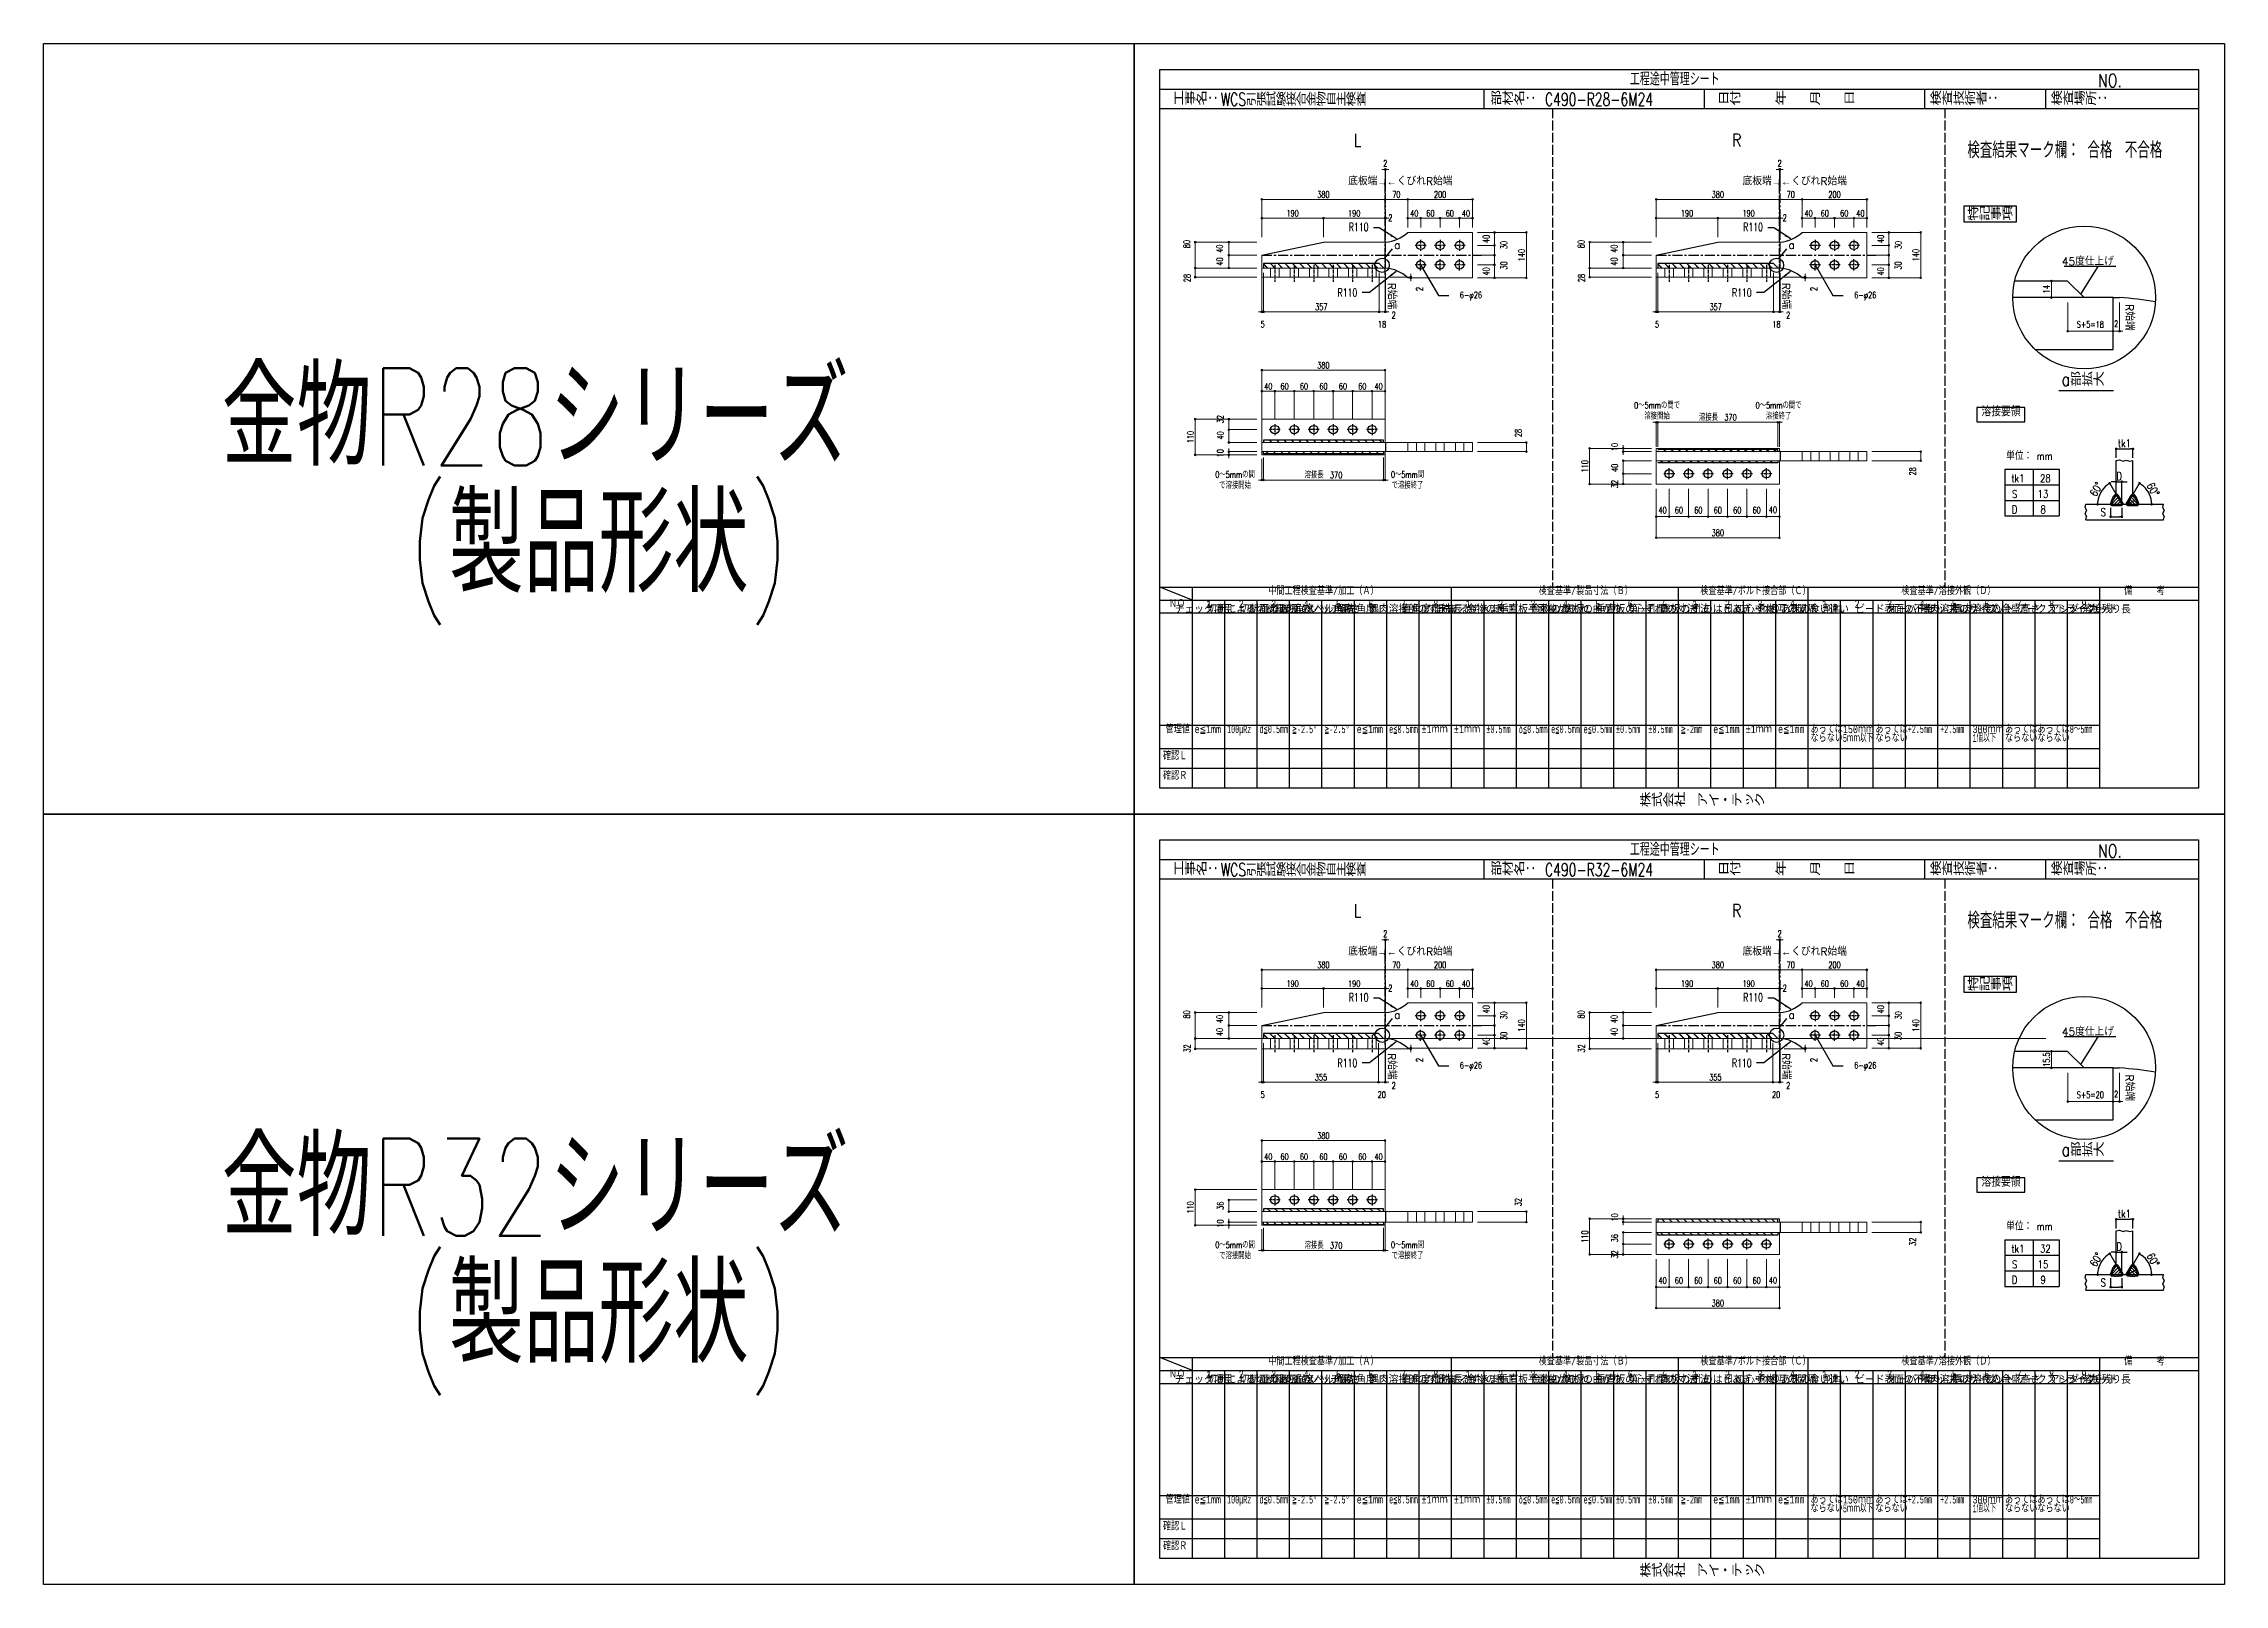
# Model space of a CAD drawing. Header units: millimetres. Extents: x -11384 to 29624, y 0 to 17788.
# Drawn here: x 7825 to 14553, y 0 to 4752 of the extents above; entities that cross this region are included whole.
import ezdxf
from ezdxf.enums import TextEntityAlignment as Align

# ---------------------------------------------------------------- set-up
doc = ezdxf.new("R2010")
doc.units = ezdxf.units.MM
doc.header["$LTSCALE"] = 5
for name, pattern in [('ACAD_ISO03W100', [30, 12, -18]), ('CENTER1', [10, 6.25, -1.25, 1.25, -1.25]), ('DASHED', [7.5, 6, -1.5]), ('JIS_08_50', [53, 50, -1.125, 0.75, -1.125])]:
    doc.linetypes.add(name, pattern=pattern)
doc.layers.get('0').update_dxf_attribs({"color": 255})
doc.layers.get('DEFPOINTS').update_dxf_attribs({"color": 255})
for name, color, linetype in [('CENTER', 2, 'JIS_08_50'), ('LAYER6', 7, 'Continuous'), ('寸法', 4, 'Continuous'), ('文字', 7, 'Continuous'), ('溶接', 241, 'Continuous'), ('補助線', 7, 'ACAD_ISO03W100'), ('金物', 142, 'Continuous')]:
    doc.layers.add(name, color=color, linetype=linetype)
doc.styles.add('04setumei', font='simplex.shx', dxfattribs={"width": 0.7, "height": 2.5, "bigfont": 'extfont2.shx'})
doc.styles.add('DLSTANDARD1', font='monotxt.shx', dxfattribs={"width": 0.6, "bigfont": 'extfont'})
doc.styles.add('KANJI', font='simplex.shx', dxfattribs={"width": 0.7, "bigfont": 'extfont2.shx'})
doc.styles.get("Standard").update_dxf_attribs({"font": 'simplex.shx', "width": 0.7, "height": 2.5, "bigfont": '@extfont2.shx'})
doc.styles.add('SUNPOU', font='simplex.shx', dxfattribs={"width": 0.7, "bigfont": 'extfont2.shx'})
doc.styles.add('TATEGAKI', font='txt', dxfattribs={"bigfont": 'bigfont.shx'})
doc.dimstyles.new('コピー(2) - Standard', dxfattribs={"dimtxt": 25, "dimasz": 20, "dimexe": 0.18, "dimexo": 0.0625, "dimgap": 15, "dimtad": 1, "dimdec": 0, "dimzin": 0, "dimdsep": 46, "dimtxsty": 'Standard', "dimblk": 'DOTSMALL', "dimcen": 0.09, "dimadec": 0, "dimazin": 0, "dimtfac": 1, "dimtdec": 0, "dimtofl": 0, "dimtmove": 0, "dimatfit": 3, "dimfxl": 0, "dimtolj": 1, "dimtzin": 0, "dimarcsym": 0})
doc.dimstyles.new('一般寸法-小さめ', dxfattribs={"dimscale": 10, "dimtxt": 2, "dimasz": 0.5, "dimexe": 0.125, "dimexo": 1.5, "dimgap": 0.5, "dimtad": 1, "dimtxsty": 'KANJI', "dimblk": 'ORIGIN', "dimcen": 0, "dimclrd": 256, "dimclre": 256, "dimclrt": 256, "dimadec": 0, "dimazin": 0, "dimtfac": 1, "dimtmove": 2, "dimatfit": 2, "dimfxl": 0, "dimtolj": 2, "dimlwd": 5, "dimlwe": 5, "dimarcsym": 0})
pattern_1 = [(135, (9678.567, -1942.415), (-11.31371, -11.31371), []), (135, (9678.567, -1942.095), (-11.31371, -11.31371), [])]
pattern_2 = [(135, (10895.325, -1974.415), (-11.31371, -11.31371), []), (135, (10895.325, -1974.095), (-11.31371, -11.31371), [])]
pattern_3 = [(135, (9678.567, 433.585), (-11.31371, -11.31371), []), (135, (9678.567, 433.905), (-11.31371, -11.31371), [])]
pattern_4 = [(135, (10895.325, 405.585), (-11.31371, -11.31371), []), (135, (10895.325, 405.905), (-11.31371, -11.31371), [])]

msp = doc.modelspace()

# ---------------------------------------------------------------- texts
at = {"color": 0, "linetype": 'Continuous', "ltscale": 6, "style": 'DLSTANDARD1', "width": 0.875}
for p in [(13803.75, 3593.592), (13803.75, 1217.592)]:
    msp.add_text('溶接要領', height=30, dxfattribs=at).set_placement(p, align=Align.BOTTOM_LEFT)
at = {"layer": 'LAYER6', "color": 0, "linetype": 'Continuous', "lineweight": -3, "style": 'SUNPOU', "width": 0.7}
for s, height, p in [('工程途中管理シート', 40, (12719.012, 4622.926)), ('検査結果マーク欄： 合格\u3000不合格', 50, (13760.194, 4398.796)), ('金物R28シリーズ', 300, (8374.632, 3450.665)), ('(製品形状)', 300, (8949.599, 3059.58)), ('工程途中管理シート', 40, (12719.012, 2246.926)), ('検査結果マーク欄： 合格\u3000不合格', 50, (13760.194, 2022.796)), ('金物R32シリーズ', 300, (8374.632, 1074.665)), ('(製品形状)', 300, (8949.599, 683.58))]:
    msp.add_text(s, height=height, dxfattribs=at).set_placement(p)
at = {"layer": 'LAYER6', "color": 0, "linetype": 'Continuous', "lineweight": -3, "width": 0.8}
for s, p in [('NO.', (14162.972, 4618.209)), ('工事名：', (11309.191, 4562.926)), ('部材名：', (12289.017, 4562.926)), ('日付\u3000\u3000\u3000年\u3000\u3000月\u3000\u3000日', (12990.402, 4562.926)), ('検査技術者：', (13644.926, 4562.926)), ('検査場所：', (14018.227, 4562.926)), ('L', (11867.368, 4434.216)), ('R', (13034.132, 4434.216)), ('特記事項', (13760.194, 4207.433)), ('a部拡大', (14051.132, 3696.43)), ('株式会社\u3000アイ・テック', (12749.275, 2398.755)), ('工事名：', (11309.191, 2186.926)), ('部材名：', (12289.017, 2186.926)), ('日付\u3000\u3000\u3000年\u3000\u3000月\u3000\u3000日', (12990.402, 2186.926)), ('検査技術者：', (13644.926, 2186.926)), ('検査場所：', (14018.227, 2186.926)), ('NO.', (14162.972, 2242.209)), ('L', (11867.368, 2058.216)), ('R', (13034.132, 2058.216)), ('特記事項', (13760.194, 1831.433)), ('a部拡大', (14051.132, 1320.43)), ('株式会社\u3000アイ・テック', (12749.275, 22.755))]:
    msp.add_text(s, height=40, dxfattribs=at).set_placement(p)
at = {"layer": 'LAYER6', "color": 0, "linetype": 'Continuous', "lineweight": -3, "char_height": 40, "attachment_point": 1}
for s, insert, width in [('WCS引張試験接合金物自主検査', (11457.04, 4600.098), 924.29947), ('C490-R28-6M24', (12457.04, 4600.098), 435.25964), ('WCS引張試験接合金物自主検査', (11457.04, 2224.098), 924.29947), ('C490-R32-6M24', (12457.04, 2224.098), 435.25964)]:
    msp.add_mtext(s, dxfattribs=dict(at, insert=insert, width=width))
at = {"layer": '寸法', "ltscale": 4, "style": 'SUNPOU'}
for s, p in [('底板端→', (11849.997, 4315.56)), ('←くびれR始端', (11968.707, 4315.56)), ('底板端→', (13066.754, 4315.56)), ('←くびれR始端', (13185.464, 4315.56)), ('底板端→', (11849.997, 1939.56)), ('←くびれR始端', (11968.707, 1939.56)), ('底板端→', (13066.754, 1939.56)), ('←くびれR始端', (13185.464, 1939.56))]:
    msp.add_text(s, height=24, dxfattribs=at).set_placement(p)
for s, p in [('a', (12011.454, 4131.071)), ('a', (13228.212, 4131.071)), ('45度仕上げ', (14212.693, 4080.24)), ('a', (12011.697, 1756.503)), ('a', (13228.455, 1756.503)), ('45度仕上げ', (14212.693, 1704.24))]:
    msp.add_text(s, height=24, dxfattribs=at).set_placement(p, align=Align.MIDDLE_RIGHT)
for p in [(11972.206, 4014.618), (13188.964, 4014.618), (14248.369, 3948.164), (11972.206, 1638.618), (13188.964, 1638.618), (14248.369, 1572.164)]:
    msp.add_text('R始端', height=24, rotation=270, dxfattribs=at).set_placement(p)
at = {"layer": '寸法', "style": '04setumei', "width": 0.8}
for s, p in [('tk1', (14224.388, 3507.063)), ('単位： mm', (13880.061, 3468.178)), ('D', (14220.214, 3405.91)), ('S', (14171.267, 3294.925)), ('tk1', (14224.388, 1131.063)), ('単位： mm', (13880.061, 1092.178)), ('D', (14220.214, 1029.91)), ('S', (14171.267, 918.925))]:
    msp.add_text(s, height=24, dxfattribs=at).set_placement(p)
for s, p in [('tk1', (13916.143, 3411.14)), ('S', (13906.086, 3363.14)), ('13', (13993.629, 3363.14)), ('28', (14000.943, 3411.14)), ('D', (13906.086, 3315.14)), ('8', (13994.086, 3315.14)), ('tk1', (13916.143, 1035.14)), ('32', (14000.943, 1035.14)), ('S', (13906.086, 987.14)), ('D', (13906.086, 939.14)), ('15', (13993.629, 987.14)), ('9', (13994.086, 939.14))]:
    msp.add_text(s, height=24, dxfattribs=at).set_placement(p, align=Align.MIDDLE)
for rotation, p in [(60.0001401, (14157.174, 3352.897)), (299.9998599, (14312.373, 3389.508)), (60.0001401, (14157.174, 976.897)), (299.9998599, (14312.373, 1013.508))]:
    msp.add_text('60°', height=24, rotation=rotation, dxfattribs=at).set_placement(p)
at = {"layer": '寸法', "width": 98.97993}
for s, insert, char_height, attachment_point in [('\\A1;R110', (11912.786, 4174.053), 25, 9), ('\\A1;R110', (13129.544, 4174.053), 25, 9), ('R110', (11878.028, 3996.655), 25, 3), ('6-φ26', (12262.745, 3986.805), 20, 3), ('R110', (13094.785, 3996.655), 25, 3), ('6-φ26', (13479.503, 3986.805), 20, 3), ('\\A1;R110', (11912.786, 1798.053), 25, 9), ('\\A1;R110', (13129.544, 1798.053), 25, 9), ('R110', (11878.028, 1620.655), 25, 3), ('R110', (13094.785, 1620.655), 25, 3), ('6-φ26', (12262.745, 1610.805), 20, 3), ('6-φ26', (13479.503, 1610.805), 20, 3)]:
    msp.add_mtext(s, dxfattribs=dict(at, insert=insert, char_height=char_height, attachment_point=attachment_point))
at = {"layer": '文字', "color": 0, "linetype": 'Continuous', "ltscale": 6, "style": 'DLSTANDARD1'}
for s, width, p in [('ＮＯ', 0.74375, (11296.646, 3004.574)), ('1', 0.74375, (11412.39, 3004.574)), ('2', 0.74375, (11512.39, 3004.574)), ('中間工程検査基準/加工（Ａ）', 0.74375, (11603.63, 3044.574)), ('3', 0.74375, (11612.39, 3004.574)), ('4', 0.74375, (11712.39, 3004.574)), ('5', 0.74375, (11812.39, 3004.574)), ('6', 0.74375, (11912.39, 3004.574)), ('7', 0.74375, (12012.39, 3004.574)), ('1', 0.74375, (12212.39, 3004.574)), ('2', 0.74375, (12312.39, 3004.574)), ('3', 0.74375, (12412.39, 3004.574)), ('検査基準/製品寸法（Ｂ）', 0.74375, (12437.745, 3044.574)), ('4', 0.74375, (12512.39, 3004.574)), ('5', 0.74375, (12612.39, 3004.574)), ('6', 0.74375, (12712.39, 3004.574)), ('7', 0.74375, (12812.39, 3004.574)), ('1', 0.74375, (12912.39, 3004.574)), ('検査基準/ボルト接合部（Ｃ）', 0.74375, (12936.573, 3044.574)), ('2', 0.74375, (13012.39, 3004.574)), ('3', 0.74375, (13112.39, 3004.574)), ('4', 0.74375, (13212.39, 3004.574)), ('1', 0.74375, (13312.39, 3004.574)), ('2', 0.74375, (13412.39, 3004.574)), ('3', 0.74375, (13512.39, 3004.574)), ('検査基準/溶接外観（Ｄ）', 0.74375, (13556.621, 3044.574)), ('4', 0.74375, (13612.39, 3004.574)), ('5', 0.74375, (13712.39, 3004.574)), ('6', 0.74375, (13812.39, 3004.574)), ('7', 0.74375, (13912.39, 3004.574)), ('8', 0.74375, (14012.39, 3004.574)), ('備\u3000\u3000\u3000考', 0.74375, (14244.198, 3044.574)), ('管理値', 0.74375, (11286.831, 2618.284)), ('e≦1mm', 0.74375, (11376.277, 2618.284)), ('100μRz', 0.6, (11476.277, 2618.284)), ('d≦0.5mm', 0.5, (11576.277, 2618.284)), ('≧-2.5°', 0.6, (11676.277, 2618.284)), ('≧-2.5°', 0.6, (11776.277, 2618.284)), ('e≦1mm', 0.74375, (11876.277, 2618.284)), ('e≦0.5mm', 0.5, (11976.277, 2618.284)), ('±1ｍｍ', 0.74375, (12176.277, 2618.284)), ('±0.5mm', 0.6, (12276.277, 2618.284)), ('δ≦0.5mm', 0.5, (12376.277, 2618.284)), ('e≦0.5mm', 0.5, (12476.277, 2618.284)), ('e≦0.5mm', 0.5, (12576.277, 2618.284)), ('±0.5mm', 0.6, (12676.277, 2618.284)), ('±0.5mm', 0.6, (12776.277, 2618.284)), ('≧-2mm', 0.6, (12876.277, 2618.284)), ('e≦1mm', 0.74375, (12976.277, 2618.284)), ('±1ｍｍ', 0.74375, (13076.277, 2618.284)), ('e≦1mm', 0.74375, (13176.277, 2618.284)), ('あっては', 0.74375, (13276.277, 2618.284)), ('150ｍｍ', 0.74375, (13376.277, 2618.284)), ('あっては', 0.74375, (13476.277, 2618.284)), ('+2.5mm', 0.6, (13576.277, 2618.284)), ('+2.5mm', 0.6, (13676.277, 2618.284)), ('1個以下', 0.6, (13776.277, 2591.08)), ('300ｍｍ', 0.74375, (13776.277, 2618.284)), ('あっては', 0.74375, (13876.277, 2618.284)), ('あっては', 0.74375, (13976.277, 2618.284)), ('確認Ｌ', 0.74375, (11278.705, 2535.593)), ('ならない', 0.74375, (13276.277, 2591.08)), ('5ｍｍ以下', 0.6, (13376.277, 2591.08)), ('ならない', 0.74375, (13476.277, 2591.08)), ('ならない', 0.74375, (13876.277, 2591.08)), ('ならない', 0.74375, (13976.277, 2591.08)), ('確認Ｒ', 0.74375, (11278.705, 2474.625)), ('中間工程検査基準/加工（Ａ）', 0.74375, (11603.63, 668.574)), ('検査基準/製品寸法（Ｂ）', 0.74375, (12437.745, 668.574)), ('検査基準/ボルト接合部（Ｃ）', 0.74375, (12936.573, 668.574)), ('検査基準/溶接外観（Ｄ）', 0.74375, (13556.621, 668.574)), ('備\u3000\u3000\u3000考', 0.74375, (14244.198, 668.574)), ('ＮＯ', 0.74375, (11296.646, 628.574)), ('1', 0.74375, (11412.39, 628.574)), ('2', 0.74375, (11512.39, 628.574)), ('3', 0.74375, (11612.39, 628.574)), ('4', 0.74375, (11712.39, 628.574)), ('5', 0.74375, (11812.39, 628.574)), ('6', 0.74375, (11912.39, 628.574)), ('7', 0.74375, (12012.39, 628.574)), ('1', 0.74375, (12212.39, 628.574)), ('2', 0.74375, (12312.39, 628.574)), ('3', 0.74375, (12412.39, 628.574)), ('4', 0.74375, (12512.39, 628.574)), ('5', 0.74375, (12612.39, 628.574)), ('6', 0.74375, (12712.39, 628.574)), ('7', 0.74375, (12812.39, 628.574)), ('1', 0.74375, (12912.39, 628.574)), ('2', 0.74375, (13012.39, 628.574)), ('3', 0.74375, (13112.39, 628.574)), ('4', 0.74375, (13212.39, 628.574)), ('1', 0.74375, (13312.39, 628.574)), ('2', 0.74375, (13412.39, 628.574)), ('3', 0.74375, (13512.39, 628.574)), ('4', 0.74375, (13612.39, 628.574)), ('5', 0.74375, (13712.39, 628.574)), ('6', 0.74375, (13812.39, 628.574)), ('7', 0.74375, (13912.39, 628.574)), ('8', 0.74375, (14012.39, 628.574)), ('管理値', 0.74375, (11286.831, 242.284)), ('e≦1mm', 0.74375, (11376.277, 242.284)), ('100μRz', 0.6, (11476.277, 242.284)), ('d≦0.5mm', 0.5, (11576.277, 242.284)), ('≧-2.5°', 0.6, (11676.277, 242.284)), ('≧-2.5°', 0.6, (11776.277, 242.284)), ('e≦1mm', 0.74375, (11876.277, 242.284)), ('e≦0.5mm', 0.5, (11976.277, 242.284)), ('±1ｍｍ', 0.74375, (12176.277, 242.284)), ('±0.5mm', 0.6, (12276.277, 242.284)), ('δ≦0.5mm', 0.5, (12376.277, 242.284)), ('e≦0.5mm', 0.5, (12476.277, 242.284)), ('e≦0.5mm', 0.5, (12576.277, 242.284)), ('±0.5mm', 0.6, (12676.277, 242.284)), ('±0.5mm', 0.6, (12776.277, 242.284)), ('≧-2mm', 0.6, (12876.277, 242.284)), ('e≦1mm', 0.74375, (12976.277, 242.284)), ('±1ｍｍ', 0.74375, (13076.277, 242.284)), ('e≦1mm', 0.74375, (13176.277, 242.284)), ('あっては', 0.74375, (13276.277, 242.284)), ('150ｍｍ', 0.74375, (13376.277, 242.284)), ('あっては', 0.74375, (13476.277, 242.284)), ('+2.5mm', 0.6, (13576.277, 242.284)), ('+2.5mm', 0.6, (13676.277, 242.284)), ('300ｍｍ', 0.74375, (13776.277, 242.284)), ('あっては', 0.74375, (13876.277, 242.284)), ('あっては', 0.74375, (13976.277, 242.284)), ('ならない', 0.74375, (13276.277, 215.08)), ('5ｍｍ以下', 0.6, (13376.277, 215.08)), ('ならない', 0.74375, (13476.277, 215.08)), ('1個以下', 0.6, (13776.277, 215.08)), ('ならない', 0.74375, (13876.277, 215.08)), ('ならない', 0.74375, (13976.277, 215.08)), ('確認Ｌ', 0.74375, (11278.705, 159.593)), ('確認Ｒ', 0.74375, (11278.705, 98.625))]:
    msp.add_text(s, height=24, dxfattribs=dict(at, width=width)).set_placement(p, align=Align.BOTTOM_LEFT)
at = {"layer": '文字', "color": 1, "linetype": 'Continuous', "ltscale": 6, "style": 'DLSTANDARD1'}
for s, width, p in [('8', 0.74375, (12112.39, 3004.574)), ('9', 0.74375, (14112.39, 3004.574)), ('±1ｍｍ', 0.74375, (12076.277, 2618.284)), ('0～5mm', 0.6, (14076.277, 2618.284)), ('8', 0.74375, (12112.39, 628.574)), ('9', 0.74375, (14112.39, 628.574)), ('±1ｍｍ', 0.74375, (12076.277, 242.284)), ('0～5mm', 0.6, (14076.277, 242.284))]:
    msp.add_text(s, height=24, dxfattribs=dict(at, width=width)).set_placement(p, align=Align.BOTTOM_LEFT)
at = {"layer": '文字', "color": 0, "linetype": 'Continuous', "ltscale": 6, "style": 'TATEGAKI'}
for s, p in [('チェック項目', (11314.659, 2987.673)), ('切断による切断縁の角度', (11414.659, 2987.673)), ('切断面のあらさ', (11514.659, 2987.673)), ('切断面のノッチ深さ', (11614.659, 2987.673)), ('ベベル角度', (11714.659, 2987.673)), ('開先角度', (11814.659, 2987.673)), ('隅肉溶接部のすきま', (11914.659, 2987.673)), ('直角度に対するすきま', (12014.659, 2987.673)), ('金物の長さ', (12214.659, 2987.673)), ('垂直板平面曲がり', (12314.659, 2987.673)), ('金物のねじれ', (12414.659, 2987.673)), ('底板の曲がり', (12514.659, 2987.673)), ('垂直板の心ずれ', (12614.659, 2987.673)), ('第一孔間の寸法', (12714.659, 2987.673)), ('底板の寸法', (12814.659, 2987.673)), ('孔のはしあき・へりあき', (12914.659, 2987.673)), ('孔の心ずれ', (13014.659, 2987.673)), ('孔相互の間隔', (13114.659, 2987.673)), ('孔の食い違い', (13214.659, 2987.673)), ('割れ', (13314.659, 2987.673)), ('ビード表面の不整', (13414.659, 2987.673)), ('オーバーラップ', (13514.659, 2987.673)), ('隅肉溶接のサイズ', (13614.659, 2987.673)), ('隅肉溶接の余盛高さ', (13714.659, 2987.673)), ('ピット', (13814.659, 2987.673)), ('アークストライク', (13914.659, 2987.673)), ('アンダーカット', (14014.659, 2987.673)), ('チェック項目', (11314.659, 611.673)), ('切断による切断縁の角度', (11414.659, 611.673)), ('切断面のあらさ', (11514.659, 611.673)), ('切断面のノッチ深さ', (11614.659, 611.673)), ('ベベル角度', (11714.659, 611.673)), ('開先角度', (11814.659, 611.673)), ('隅肉溶接部のすきま', (11914.659, 611.673)), ('直角度に対するすきま', (12014.659, 611.673)), ('金物の長さ', (12214.659, 611.673)), ('垂直板平面曲がり', (12314.659, 611.673)), ('金物のねじれ', (12414.659, 611.673)), ('底板の曲がり', (12514.659, 611.673)), ('垂直板の心ずれ', (12614.659, 611.673)), ('第一孔間の寸法', (12714.659, 611.673)), ('底板の寸法', (12814.659, 611.673)), ('孔のはしあき・へりあき', (12914.659, 611.673)), ('孔の心ずれ', (13014.659, 611.673)), ('孔相互の間隔', (13114.659, 611.673)), ('孔の食い違い', (13214.659, 611.673)), ('割れ', (13314.659, 611.673)), ('ビード表面の不整', (13414.659, 611.673)), ('オーバーラップ', (13514.659, 611.673)), ('隅肉溶接のサイズ', (13614.659, 611.673)), ('隅肉溶接の余盛高さ', (13714.659, 611.673)), ('ピット', (13814.659, 611.673)), ('アークストライク', (13914.659, 611.673)), ('アンダーカット', (14014.659, 611.673))]:
    msp.add_text(s, height=24, dxfattribs=at).set_placement(p, align=Align.BOTTOM_LEFT)
at = {"layer": '文字', "color": 1, "linetype": 'Continuous', "ltscale": 6, "style": 'TATEGAKI'}
for s, p in [('開先長さ', (12114.659, 2987.673)), ('溶接残り長', (14114.659, 2987.673)), ('開先長さ', (12114.659, 611.673)), ('溶接残り長', (14114.659, 611.673))]:
    msp.add_text(s, height=24, dxfattribs=at).set_placement(p, align=Align.BOTTOM_LEFT)

# ---------------------------------------------------------------- blocks, each defined once
blk = doc.blocks.new('_Dot')
at = {"color": 0, "linetype": 'ByBlock', "lineweight": -2}
blk.add_line((-0.5, 0), (-1, 0), dxfattribs=at)
at = {"color": 0, "linetype": 'ByBlock', "const_width": 0.5}
blk.add_lwpolyline([(-0.25, 0, 1), (0.25, 0, 1)], format="xyb", close=True, dxfattribs=at)
blk = doc.blocks.new('_Origin')
at = {"color": 0, "linetype": 'ByBlock', "lineweight": -2}
blk.add_line((0, 0), (-1, 0), dxfattribs=at)
blk.add_circle((0, 0), 0.5, dxfattribs=at)
blk = doc.blocks.new('*D1120')
at = {"layer": 'DEFPOINTS', "color": 0, "ltscale": 4, "transparency": 16777216}
for p in [(14069.7, 1592.9), (14209.7, 1592.9), (14209.7, 1489.2)]:
    blk.add_point(p, dxfattribs=at)
at = {"layer": '寸法', "lineweight": 5, "ltscale": 4, "transparency": 16777216}
for p, q in [((14069.7, 1577.9), (14069.7, 1487.9)), ((14209.7, 1577.9), (14209.7, 1487.9)), ((14074.7, 1489.2), (14204.7, 1489.2))]:
    blk.add_line(p, q, dxfattribs=at)
at = {"layer": '寸法', "lineweight": 5, "ltscale": 4, "transparency": 16777216, "xscale": 5, "yscale": 5, "zscale": 5, "rotation": 180}
blk.add_blockref('_Origin', (14069.7, 1489.2), dxfattribs=at)
at = {"layer": '寸法', "lineweight": 5, "ltscale": 4, "transparency": 16777216, "xscale": 5, "yscale": 5, "zscale": 5}
blk.add_blockref('_Origin', (14209.7, 1489.2), dxfattribs=at)
at = {"layer": '寸法', "ltscale": 4, "transparency": 16777216, "insert": (14139.7, 1510), "char_height": 20, "attachment_point": 5, "style": 'KANJI'}
blk.add_mtext('\\A2;S+5=20', dxfattribs=at)
blk = doc.blocks.new('*D1121')
at = {"layer": 'DEFPOINTS', "color": 0, "ltscale": 4, "transparency": 16777216}
for p in [(14209.7, 1592.9), (14229.7, 1592.9), (14229.7, 1489.2)]:
    blk.add_point(p, dxfattribs=at)
at = {"layer": '寸法', "lineweight": 5, "ltscale": 4, "transparency": 16777216}
for p, q in [((14209.7, 1577.9), (14209.7, 1487.9)), ((14229.7, 1577.9), (14229.7, 1487.9)), ((14204.7, 1489.2), (14199.7, 1489.2)), ((14209.7, 1489.2), (14229.7, 1489.2)), ((14234.7, 1489.2), (14239.7, 1489.2))]:
    blk.add_line(p, q, dxfattribs=at)
at = {"layer": '寸法', "lineweight": 5, "ltscale": 4, "transparency": 16777216, "xscale": 5, "yscale": 5, "zscale": 5}
blk.add_blockref('_Origin', (14209.7, 1489.2), dxfattribs=at)
at = {"layer": '寸法', "lineweight": 5, "ltscale": 4, "transparency": 16777216, "xscale": 5, "yscale": 5, "zscale": 5, "rotation": 180}
blk.add_blockref('_Origin', (14229.7, 1489.2), dxfattribs=at)
at = {"layer": '寸法', "ltscale": 4, "transparency": 16777216, "insert": (14219.3, 1512.2), "char_height": 20, "attachment_point": 5, "style": 'KANJI'}
blk.add_mtext('\\A2;2', dxfattribs=at)
blk = doc.blocks.new('*D1122')
at = {"layer": 'DEFPOINTS', "color": 0, "linetype": 'Continuous', "transparency": 16777216}
for p in [(14069.7, 1643.9), (14019.3, 1592.9), (14069.7, 1592.9)]:
    blk.add_point(p, dxfattribs=at)
at = {"layer": '寸法', "linetype": 'Continuous', "lineweight": 5, "transparency": 16777216}
for p, q in [((14054.7, 1643.9), (14018, 1643.9)), ((14019.3, 1638.9), (14019.3, 1597.9)), ((14054.7, 1592.9), (14018, 1592.9))]:
    blk.add_line(p, q, dxfattribs=at)
at = {"layer": '寸法', "linetype": 'Continuous', "lineweight": 5, "transparency": 16777216, "xscale": 5, "yscale": 5, "zscale": 5}
for p, rotation in [((14019.3, 1643.9), 90), ((14019.3, 1592.9), 270)]:
    blk.add_blockref('_Origin', p, dxfattribs=dict(at, rotation=rotation))
at = {"layer": '寸法', "linetype": 'Continuous', "transparency": 16777216, "insert": (14004.3, 1618.4), "char_height": 20, "attachment_point": 5, "rotation": 90, "style": 'KANJI'}
blk.add_mtext('\\A2;15.5', dxfattribs=at)
blk = doc.blocks.new('*D1123')
at = {"layer": 'DEFPOINTS', "color": 0, "transparency": 16777216}
for p in [(13180.3, 1895.5), (12800.3, 1763.7), (13180.3, 1763.7)]:
    blk.add_point(p, dxfattribs=at)
at = {"layer": '寸法', "lineweight": 5, "transparency": 16777216}
for p, q in [((12800.3, 1778.7), (12800.3, 1896.8)), ((12805.3, 1895.5), (13175.3, 1895.5)), ((13180.3, 1778.7), (13180.3, 1896.8))]:
    blk.add_line(p, q, dxfattribs=at)
at = {"layer": '寸法', "lineweight": 5, "transparency": 16777216, "xscale": 5, "yscale": 5, "zscale": 5, "rotation": 180}
blk.add_blockref('_Origin', (12800.3, 1895.5), dxfattribs=at)
at = {"layer": '寸法', "lineweight": 5, "transparency": 16777216, "xscale": 5, "yscale": 5, "zscale": 5}
blk.add_blockref('_Origin', (13180.3, 1895.5), dxfattribs=at)
at = {"layer": '寸法', "transparency": 16777216, "insert": (12990.3, 1910.5), "char_height": 20, "attachment_point": 5, "style": 'KANJI'}
blk.add_mtext('\\A2;380', dxfattribs=at)
blk = doc.blocks.new('*D1124')
at = {"layer": 'DEFPOINTS', "color": 0, "transparency": 16777216}
for p in [(13180.3, 1895.5), (13180.3, 1763.7), (13250.3, 1795.2)]:
    blk.add_point(p, dxfattribs=at)
at = {"layer": '寸法', "lineweight": 5, "transparency": 16777216}
for p, q in [((13180.3, 1778.7), (13180.3, 1896.8)), ((13245.3, 1895.5), (13185.3, 1895.5)), ((13250.3, 1810.2), (13250.3, 1896.8))]:
    blk.add_line(p, q, dxfattribs=at)
at = {"layer": '寸法', "lineweight": 5, "transparency": 16777216, "xscale": 5, "yscale": 5, "zscale": 5, "rotation": 180}
blk.add_blockref('_Origin', (13180.3, 1895.5), dxfattribs=at)
at = {"layer": '寸法', "lineweight": 5, "transparency": 16777216, "xscale": 5, "yscale": 5, "zscale": 5}
blk.add_blockref('_Origin', (13250.3, 1895.5), dxfattribs=at)
at = {"layer": '寸法', "transparency": 16777216, "insert": (13215.3, 1910.5), "char_height": 20, "attachment_point": 5, "style": 'KANJI'}
blk.add_mtext('\\A2;70', dxfattribs=at)
blk = doc.blocks.new('*D1125')
at = {"layer": 'DEFPOINTS', "color": 0, "transparency": 16777216}
for p in [(13450.3, 1793.7), (13616.4, 1793.7), (13450.3, 1653.7)]:
    blk.add_point(p, dxfattribs=at)
at = {"layer": '寸法', "lineweight": 5, "transparency": 16777216}
for p, q in [((13465.3, 1793.7), (13617.7, 1793.7)), ((13616.4, 1658.7), (13616.4, 1788.7)), ((13465.3, 1653.7), (13617.7, 1653.7))]:
    blk.add_line(p, q, dxfattribs=at)
at = {"layer": '寸法', "lineweight": 5, "transparency": 16777216, "xscale": 5, "yscale": 5, "zscale": 5}
for p, rotation in [((13616.4, 1793.7), 90), ((13616.4, 1653.7), 270)]:
    blk.add_blockref('_Origin', p, dxfattribs=dict(at, rotation=rotation))
at = {"layer": '寸法', "transparency": 16777216, "insert": (13601.4, 1723.7), "char_height": 20, "attachment_point": 5, "rotation": 90, "style": 'KANJI'}
blk.add_mtext('\\A2;140', dxfattribs=at)
blk = doc.blocks.new('*D1126')
at = {"layer": 'DEFPOINTS', "color": 0, "transparency": 16777216}
for p in [(11378.1, 1763.7), (11583.6, 1763.7), (11583.6, 1683.7)]:
    blk.add_point(p, dxfattribs=at)
at = {"layer": '寸法', "lineweight": 5, "transparency": 16777216}
for p, q in [((11568.6, 1763.7), (11376.9, 1763.7)), ((11378.1, 1688.7), (11378.1, 1758.7)), ((11568.6, 1683.7), (11376.9, 1683.7))]:
    blk.add_line(p, q, dxfattribs=at)
at = {"layer": '寸法', "lineweight": 5, "transparency": 16777216, "xscale": 5, "yscale": 5, "zscale": 5}
for p, rotation in [((11378.1, 1763.7), 90), ((11378.1, 1683.7), 270)]:
    blk.add_blockref('_Origin', p, dxfattribs=dict(at, rotation=rotation))
at = {"layer": '寸法', "transparency": 16777216, "insert": (11351.9, 1757.7), "char_height": 20, "attachment_point": 5, "rotation": 90, "style": 'KANJI'}
blk.add_mtext('\\A2;80', dxfattribs=at)
blk = doc.blocks.new('*D1139')
at = {"layer": 'DEFPOINTS', "color": 0, "transparency": 16777216}
for p in [(11378.1, 1683.7), (12800.3, 1683.7), (11583.6, 1651.7)]:
    blk.add_point(p, dxfattribs=at)
at = {"layer": '寸法', "lineweight": 5, "transparency": 16777216}
for p, q in [((12785.3, 1683.7), (11376.9, 1683.7)), ((11568.6, 1651.7), (11376.9, 1651.7)), ((11378.1, 1656.7), (11378.1, 1678.7))]:
    blk.add_line(p, q, dxfattribs=at)
at = {"layer": '寸法', "lineweight": 5, "transparency": 16777216, "xscale": 5, "yscale": 5, "zscale": 5}
for p, rotation in [((11378.1, 1683.7), 90), ((11378.1, 1651.7), 270)]:
    blk.add_blockref('_Origin', p, dxfattribs=dict(at, rotation=rotation))
at = {"layer": '寸法', "transparency": 16777216, "insert": (11353.1, 1653), "char_height": 20, "attachment_point": 5, "rotation": 90, "style": 'KANJI'}
blk.add_mtext('\\A2;32', dxfattribs=at)
blk = doc.blocks.new('*D1140')
at = {"layer": 'DEFPOINTS', "color": 0, "transparency": 16777216}
for p in [(13450.3, 1895.5), (13250.3, 1795.2), (13450.3, 1793.7)]:
    blk.add_point(p, dxfattribs=at)
at = {"layer": '寸法', "lineweight": 5, "transparency": 16777216}
for p, q in [((13250.3, 1810.2), (13250.3, 1896.8)), ((13255.3, 1895.5), (13445.3, 1895.5)), ((13450.3, 1808.7), (13450.3, 1896.8))]:
    blk.add_line(p, q, dxfattribs=at)
at = {"layer": '寸法', "lineweight": 5, "transparency": 16777216, "xscale": 5, "yscale": 5, "zscale": 5, "rotation": 180}
blk.add_blockref('_Origin', (13250.3, 1895.5), dxfattribs=at)
at = {"layer": '寸法', "lineweight": 5, "transparency": 16777216, "xscale": 5, "yscale": 5, "zscale": 5}
blk.add_blockref('_Origin', (13450.3, 1895.5), dxfattribs=at)
at = {"layer": '寸法', "transparency": 16777216, "insert": (13350.3, 1910.5), "char_height": 20, "attachment_point": 5, "style": 'KANJI'}
blk.add_mtext('\\A2;200', dxfattribs=at)
blk = doc.blocks.new('*D1127')
at = {"layer": 'DEFPOINTS', "color": 0, "transparency": 16777216}
for p in [(13450.3, 1793.7), (13450.3, 1753.7), (13518, 1753.7)]:
    blk.add_point(p, dxfattribs=at)
at = {"layer": '寸法', "lineweight": 5, "transparency": 16777216}
for p, q in [((13465.3, 1793.7), (13519.2, 1793.7)), ((13465.3, 1753.7), (13519.2, 1753.7)), ((13518, 1788.7), (13518, 1758.7))]:
    blk.add_line(p, q, dxfattribs=at)
at = {"layer": '寸法', "lineweight": 5, "transparency": 16777216, "xscale": 5, "yscale": 5, "zscale": 5}
for p, rotation in [((13518, 1793.7), 90), ((13518, 1753.7), 270)]:
    blk.add_blockref('_Origin', p, dxfattribs=dict(at, rotation=rotation))
at = {"layer": '寸法', "transparency": 16777216, "insert": (13492.6, 1773.7), "char_height": 20, "attachment_point": 5, "rotation": 90, "style": 'KANJI'}
blk.add_mtext('\\A2;40', dxfattribs=at)
blk = doc.blocks.new('*D1128')
at = {"layer": 'DEFPOINTS', "color": 0, "transparency": 16777216}
for p in [(13450.3, 1693.7), (13450.3, 1653.7), (13518, 1653.7)]:
    blk.add_point(p, dxfattribs=at)
at = {"layer": '寸法', "lineweight": 5, "transparency": 16777216}
for p, q in [((13465.3, 1693.7), (13519.2, 1693.7)), ((13518, 1688.7), (13518, 1658.7)), ((13465.3, 1653.7), (13519.2, 1653.7))]:
    blk.add_line(p, q, dxfattribs=at)
at = {"layer": '寸法', "lineweight": 5, "transparency": 16777216, "xscale": 5, "yscale": 5, "zscale": 5}
for p, rotation in [((13518, 1693.7), 90), ((13518, 1653.7), 270)]:
    blk.add_blockref('_Origin', p, dxfattribs=dict(at, rotation=rotation))
at = {"layer": '寸法', "transparency": 16777216, "insert": (13492.6, 1673.7), "char_height": 20, "attachment_point": 5, "rotation": 90, "style": 'KANJI'}
blk.add_mtext('\\A2;40', dxfattribs=at)
blk = doc.blocks.new('*D1129')
at = {"layer": 'DEFPOINTS', "color": 0, "transparency": 16777216}
for p in [(12698.5, 1723.7), (12800.3, 1723.7), (12800.3, 1683.7)]:
    blk.add_point(p, dxfattribs=at)
at = {"layer": '寸法', "lineweight": 5, "transparency": 16777216}
for p, q in [((12785.3, 1723.7), (12697.3, 1723.7)), ((12785.3, 1683.7), (12697.3, 1683.7)), ((12698.5, 1688.7), (12698.5, 1718.7))]:
    blk.add_line(p, q, dxfattribs=at)
at = {"layer": '寸法', "lineweight": 5, "transparency": 16777216, "xscale": 5, "yscale": 5, "zscale": 5}
for p, rotation in [((12698.5, 1723.7), 90), ((12698.5, 1683.7), 270)]:
    blk.add_blockref('_Origin', p, dxfattribs=dict(at, rotation=rotation))
at = {"layer": '寸法', "transparency": 16777216, "insert": (12670.4, 1703.7), "char_height": 20, "attachment_point": 5, "rotation": 90, "style": 'KANJI'}
blk.add_mtext('\\A2;40', dxfattribs=at)
blk = doc.blocks.new('*D1130')
at = {"layer": 'DEFPOINTS', "color": 0, "transparency": 16777216}
for p in [(12698.5, 1763.7), (12800.3, 1763.7), (12800.3, 1723.7)]:
    blk.add_point(p, dxfattribs=at)
at = {"layer": '寸法', "lineweight": 5, "transparency": 16777216}
for p, q in [((12785.3, 1763.7), (12697.3, 1763.7)), ((12698.5, 1728.7), (12698.5, 1758.7)), ((12785.3, 1723.7), (12697.3, 1723.7))]:
    blk.add_line(p, q, dxfattribs=at)
at = {"layer": '寸法', "lineweight": 5, "transparency": 16777216, "xscale": 5, "yscale": 5, "zscale": 5}
for p, rotation in [((12698.5, 1763.7), 90), ((12698.5, 1723.7), 270)]:
    blk.add_blockref('_Origin', p, dxfattribs=dict(at, rotation=rotation))
at = {"layer": '寸法', "transparency": 16777216, "insert": (12670.4, 1743.7), "char_height": 20, "attachment_point": 5, "rotation": 90, "style": 'KANJI'}
blk.add_mtext('\\A2;40', dxfattribs=at)
blk = doc.blocks.new('*D1141')
at = {"layer": 'DEFPOINTS', "color": 0, "transparency": 16777216}
for p in [(13180.3, 1651.7), (13250.3, 1653.7), (13260, 1653.7)]:
    blk.add_point(p, dxfattribs=at)
at = {"layer": '寸法', "lineweight": 5, "transparency": 16777216}
for p, q in [((13195.3, 1651.7), (13261.2, 1651.7)), ((13260, 1658.7), (13260, 1663.7)), ((13260, 1651.7), (13260, 1653.7)), ((13260, 1646.7), (13260, 1641.7)), ((13265.3, 1653.7), (13261.2, 1653.7))]:
    blk.add_line(p, q, dxfattribs=at)
at = {"layer": '寸法', "lineweight": 5, "transparency": 16777216, "xscale": 5, "yscale": 5, "zscale": 5}
for p, rotation in [((13260, 1653.7), 270), ((13260, 1651.7), 90)]:
    blk.add_blockref('_Origin', p, dxfattribs=dict(at, rotation=rotation))
at = {"layer": '寸法', "transparency": 16777216, "insert": (13286.7, 1617.3), "char_height": 20, "attachment_point": 5, "rotation": 90, "style": 'KANJI'}
blk.add_mtext('\\A2;2', dxfattribs=at)
blk = doc.blocks.new('_DotSmall')
at = {"color": 0, "linetype": 'ByBlock', "const_width": 0.5}
blk.add_lwpolyline([(-0.0625, 0, 1), (0.0625, 0, 1)], format="xyb", close=True, dxfattribs=at)
blk = doc.blocks.new('*D1131')
at = {"layer": 'DEFPOINTS', "color": 0, "transparency": 16777216}
for p in [(12990.3, 1837.7), (12800.3, 1763.7), (12990.3, 1763.7)]:
    blk.add_point(p, dxfattribs=at)
at = {"layer": '寸法', "lineweight": 5, "transparency": 16777216}
for p, q in [((12800.3, 1778.7), (12800.3, 1839)), ((12805.3, 1837.7), (12985.3, 1837.7)), ((12990.3, 1778.7), (12990.3, 1839))]:
    blk.add_line(p, q, dxfattribs=at)
at = {"layer": '寸法', "lineweight": 5, "transparency": 16777216, "xscale": 5, "yscale": 5, "zscale": 5, "rotation": 180}
blk.add_blockref('_Origin', (12800.3, 1837.7), dxfattribs=at)
at = {"layer": '寸法', "lineweight": 5, "transparency": 16777216, "xscale": 5, "yscale": 5, "zscale": 5}
blk.add_blockref('_Origin', (12990.3, 1837.7), dxfattribs=at)
at = {"layer": '寸法', "transparency": 16777216, "insert": (12895.3, 1852.7), "char_height": 20, "attachment_point": 5, "style": 'KANJI'}
blk.add_mtext('\\A2;190', dxfattribs=at)
blk = doc.blocks.new('*D1132')
at = {"layer": 'DEFPOINTS', "color": 0, "transparency": 16777216}
for p in [(13180.3, 1837.7), (12990.3, 1763.7), (13180.3, 1763.7)]:
    blk.add_point(p, dxfattribs=at)
at = {"layer": '寸法', "lineweight": 5, "transparency": 16777216}
for p, q in [((12990.3, 1778.7), (12990.3, 1839)), ((12995.3, 1837.7), (13175.3, 1837.7)), ((13180.3, 1778.7), (13180.3, 1839))]:
    blk.add_line(p, q, dxfattribs=at)
at = {"layer": '寸法', "lineweight": 5, "transparency": 16777216, "xscale": 5, "yscale": 5, "zscale": 5, "rotation": 180}
blk.add_blockref('_Origin', (12990.3, 1837.7), dxfattribs=at)
at = {"layer": '寸法', "lineweight": 5, "transparency": 16777216, "xscale": 5, "yscale": 5, "zscale": 5}
blk.add_blockref('_Origin', (13180.3, 1837.7), dxfattribs=at)
at = {"layer": '寸法', "transparency": 16777216, "insert": (13085.3, 1852.7), "char_height": 20, "attachment_point": 5, "style": 'KANJI'}
blk.add_mtext('\\A2;190', dxfattribs=at)
blk = doc.blocks.new('*D1133')
at = {"layer": 'DEFPOINTS', "color": 0, "transparency": 16777216}
for p in [(13290.3, 1837.7), (13250.3, 1793.7), (13290.3, 1793.7)]:
    blk.add_point(p, dxfattribs=at)
at = {"layer": '寸法', "lineweight": 5, "transparency": 16777216}
for p, q in [((13250.3, 1808.7), (13250.3, 1839)), ((13255.3, 1837.7), (13285.3, 1837.7)), ((13290.3, 1808.7), (13290.3, 1839))]:
    blk.add_line(p, q, dxfattribs=at)
at = {"layer": '寸法', "lineweight": 5, "transparency": 16777216, "xscale": 5, "yscale": 5, "zscale": 5, "rotation": 180}
blk.add_blockref('_Origin', (13250.3, 1837.7), dxfattribs=at)
at = {"layer": '寸法', "lineweight": 5, "transparency": 16777216, "xscale": 5, "yscale": 5, "zscale": 5}
blk.add_blockref('_Origin', (13290.3, 1837.7), dxfattribs=at)
at = {"layer": '寸法', "transparency": 16777216, "insert": (13270.3, 1852.7), "char_height": 20, "attachment_point": 5, "style": 'KANJI'}
blk.add_mtext('\\A2;40', dxfattribs=at)
blk = doc.blocks.new('*D1134')
at = {"layer": 'DEFPOINTS', "color": 0, "transparency": 16777216}
for p in [(13410.3, 1837.7), (13350.3, 1793.7), (13410.3, 1793.7)]:
    blk.add_point(p, dxfattribs=at)
at = {"layer": '寸法', "lineweight": 5, "transparency": 16777216}
for p, q in [((13350.3, 1808.7), (13350.3, 1839)), ((13355.3, 1837.7), (13405.3, 1837.7)), ((13410.3, 1808.7), (13410.3, 1839))]:
    blk.add_line(p, q, dxfattribs=at)
at = {"layer": '寸法', "lineweight": 5, "transparency": 16777216, "xscale": 5, "yscale": 5, "zscale": 5, "rotation": 180}
blk.add_blockref('_Origin', (13350.3, 1837.7), dxfattribs=at)
at = {"layer": '寸法', "lineweight": 5, "transparency": 16777216, "xscale": 5, "yscale": 5, "zscale": 5}
blk.add_blockref('_Origin', (13410.3, 1837.7), dxfattribs=at)
at = {"layer": '寸法', "transparency": 16777216, "insert": (13380.3, 1852.7), "char_height": 20, "attachment_point": 5, "style": 'KANJI'}
blk.add_mtext('\\A2;60', dxfattribs=at)
blk = doc.blocks.new('*D1135')
at = {"layer": 'DEFPOINTS', "color": 0, "transparency": 16777216}
for p in [(13350.3, 1837.7), (13290.3, 1793.7), (13350.3, 1793.7)]:
    blk.add_point(p, dxfattribs=at)
at = {"layer": '寸法', "lineweight": 5, "transparency": 16777216}
for p, q in [((13290.3, 1808.7), (13290.3, 1839)), ((13295.3, 1837.7), (13345.3, 1837.7)), ((13350.3, 1808.7), (13350.3, 1839))]:
    blk.add_line(p, q, dxfattribs=at)
at = {"layer": '寸法', "lineweight": 5, "transparency": 16777216, "xscale": 5, "yscale": 5, "zscale": 5, "rotation": 180}
blk.add_blockref('_Origin', (13290.3, 1837.7), dxfattribs=at)
at = {"layer": '寸法', "lineweight": 5, "transparency": 16777216, "xscale": 5, "yscale": 5, "zscale": 5}
blk.add_blockref('_Origin', (13350.3, 1837.7), dxfattribs=at)
at = {"layer": '寸法', "transparency": 16777216, "insert": (13320.3, 1852.7), "char_height": 20, "attachment_point": 5, "style": 'KANJI'}
blk.add_mtext('\\A2;60', dxfattribs=at)
blk = doc.blocks.new('*D1136')
at = {"layer": 'DEFPOINTS', "color": 0, "transparency": 16777216}
for p in [(13450.3, 1837.7), (13410.3, 1793.7), (13450.3, 1793.7)]:
    blk.add_point(p, dxfattribs=at)
at = {"layer": '寸法', "lineweight": 5, "transparency": 16777216}
for p, q in [((13410.3, 1808.7), (13410.3, 1839)), ((13415.3, 1837.7), (13445.3, 1837.7)), ((13450.3, 1808.7), (13450.3, 1839))]:
    blk.add_line(p, q, dxfattribs=at)
at = {"layer": '寸法', "lineweight": 5, "transparency": 16777216, "xscale": 5, "yscale": 5, "zscale": 5, "rotation": 180}
blk.add_blockref('_Origin', (13410.3, 1837.7), dxfattribs=at)
at = {"layer": '寸法', "lineweight": 5, "transparency": 16777216, "xscale": 5, "yscale": 5, "zscale": 5}
blk.add_blockref('_Origin', (13450.3, 1837.7), dxfattribs=at)
at = {"layer": '寸法', "transparency": 16777216, "insert": (13430.3, 1852.7), "char_height": 20, "attachment_point": 5, "style": 'KANJI'}
blk.add_mtext('\\A2;40', dxfattribs=at)
blk = doc.blocks.new('*D1137')
at = {"layer": 'DEFPOINTS', "color": 0, "transparency": 16777216}
for p in [(13450.3, 1753.7), (13450.3, 1723.7), (13518, 1723.7)]:
    blk.add_point(p, dxfattribs=at)
at = {"layer": '寸法', "lineweight": 5, "transparency": 16777216}
for p, q in [((13465.3, 1753.7), (13519.2, 1753.7)), ((13465.3, 1723.7), (13519.2, 1723.7)), ((13518, 1748.7), (13518, 1728.7))]:
    blk.add_line(p, q, dxfattribs=at)
at = {"layer": '寸法', "lineweight": 5, "transparency": 16777216, "xscale": 5, "yscale": 5, "zscale": 5}
for p, rotation in [((13518, 1753.7), 90), ((13518, 1723.7), 270)]:
    blk.add_blockref('_Origin', p, dxfattribs=dict(at, rotation=rotation))
at = {"layer": '寸法', "transparency": 16777216, "insert": (13547.1, 1754.9), "char_height": 20, "attachment_point": 5, "rotation": 90, "style": 'KANJI'}
blk.add_mtext('\\A2;30', dxfattribs=at)
blk = doc.blocks.new('*D1138')
at = {"layer": 'DEFPOINTS', "color": 0, "transparency": 16777216}
for p in [(13450.3, 1723.7), (13450.3, 1693.7), (13518, 1693.7)]:
    blk.add_point(p, dxfattribs=at)
at = {"layer": '寸法', "lineweight": 5, "transparency": 16777216}
for p, q in [((13465.3, 1723.7), (13519.2, 1723.7)), ((13465.3, 1693.7), (13519.2, 1693.7)), ((13518, 1718.7), (13518, 1698.7))]:
    blk.add_line(p, q, dxfattribs=at)
at = {"layer": '寸法', "lineweight": 5, "transparency": 16777216, "xscale": 5, "yscale": 5, "zscale": 5}
for p, rotation in [((13518, 1723.7), 90), ((13518, 1693.7), 270)]:
    blk.add_blockref('_Origin', p, dxfattribs=dict(at, rotation=rotation))
at = {"layer": '寸法', "transparency": 16777216, "insert": (13546.7, 1691.5), "char_height": 20, "attachment_point": 5, "rotation": 90, "style": 'KANJI'}
blk.add_mtext('\\A2;30', dxfattribs=at)
blk = doc.blocks.new('*D1142')
at = {"layer": 'DEFPOINTS', "color": 0, "transparency": 16777216}
for p in [(13182.3, 1837.7), (13180.3, 1763.7), (13182.3, 1763.7)]:
    blk.add_point(p, dxfattribs=at)
at = {"layer": '寸法', "lineweight": 5, "transparency": 16777216}
for p, q in [((13175.3, 1837.7), (13170.3, 1837.7)), ((13180.3, 1778.7), (13180.3, 1839)), ((13180.3, 1837.7), (13182.3, 1837.7)), ((13182.3, 1778.7), (13182.3, 1839)), ((13187.3, 1837.7), (13192.3, 1837.7))]:
    blk.add_line(p, q, dxfattribs=at)
at = {"layer": '寸法', "lineweight": 5, "transparency": 16777216, "xscale": 5, "yscale": 5, "zscale": 5}
blk.add_blockref('_Origin', (13180.3, 1837.7), dxfattribs=at)
at = {"layer": '寸法', "lineweight": 5, "transparency": 16777216, "xscale": 5, "yscale": 5, "zscale": 5, "rotation": 180}
blk.add_blockref('_Origin', (13182.3, 1837.7), dxfattribs=at)
at = {"layer": '寸法', "transparency": 16777216, "insert": (13196.9, 1838.8), "char_height": 20, "attachment_point": 5, "style": 'KANJI'}
blk.add_mtext('\\A2;2', dxfattribs=at)
blk = doc.blocks.new('*D1145')
at = {"layer": 'DEFPOINTS', "color": 0, "transparency": 16777216}
for p in [(12233.6, 1149.6), (12399.7, 1149.6), (12233.6, 1117.6)]:
    blk.add_point(p, dxfattribs=at)
at = {"layer": '寸法', "lineweight": 5, "transparency": 16777216}
for p, q in [((12248.6, 1149.6), (12400.9, 1149.6)), ((12399.7, 1122.6), (12399.7, 1144.6)), ((12248.6, 1117.6), (12400.9, 1117.6))]:
    blk.add_line(p, q, dxfattribs=at)
at = {"layer": '寸法', "lineweight": 5, "transparency": 16777216, "xscale": 5, "yscale": 5, "zscale": 5}
for p, rotation in [((12399.7, 1149.6), 90), ((12399.7, 1117.6), 270)]:
    blk.add_blockref('_Origin', p, dxfattribs=dict(at, rotation=rotation))
at = {"layer": '寸法', "transparency": 16777216, "insert": (12374.7, 1179), "char_height": 20, "attachment_point": 5, "rotation": 90, "style": 'KANJI'}
blk.add_mtext('\\A2;32', dxfattribs=at)
blk = doc.blocks.new('*D1146')
at = {"layer": 'DEFPOINTS', "color": 0, "transparency": 16777216}
for p in [(11378.1, 1217.6), (11583.6, 1217.6), (11583.6, 1107.6)]:
    blk.add_point(p, dxfattribs=at)
at = {"layer": '寸法', "lineweight": 5, "transparency": 16777216}
for p, q in [((11568.6, 1217.6), (11376.9, 1217.6)), ((11378.1, 1112.6), (11378.1, 1212.6)), ((11568.6, 1107.6), (11376.9, 1107.6))]:
    blk.add_line(p, q, dxfattribs=at)
at = {"layer": '寸法', "lineweight": 5, "transparency": 16777216, "xscale": 5, "yscale": 5, "zscale": 5}
for p, rotation in [((11378.1, 1217.6), 90), ((11378.1, 1107.6), 270)]:
    blk.add_blockref('_Origin', p, dxfattribs=dict(at, rotation=rotation))
at = {"layer": '寸法', "transparency": 16777216, "insert": (11363.1, 1162.6), "char_height": 20, "attachment_point": 5, "rotation": 90, "style": 'KANJI'}
blk.add_mtext('\\A2;110', dxfattribs=at)
blk = doc.blocks.new('*D1143')
at = {"layer": 'DEFPOINTS', "color": 0, "transparency": 16777216}
for p in [(11481.8, 1117.6), (11583.6, 1117.6), (11583.6, 1107.6)]:
    blk.add_point(p, dxfattribs=at)
at = {"layer": '寸法', "lineweight": 5, "transparency": 16777216}
for p, q in [((11568.6, 1117.6), (11480.5, 1117.6)), ((11568.6, 1107.6), (11480.5, 1107.6)), ((11481.8, 1122.6), (11481.8, 1127.6)), ((11481.8, 1107.6), (11481.8, 1117.6)), ((11481.8, 1102.6), (11481.8, 1097.6))]:
    blk.add_line(p, q, dxfattribs=at)
at = {"layer": '寸法', "lineweight": 5, "transparency": 16777216, "xscale": 5, "yscale": 5, "zscale": 5}
for p, rotation in [((11481.8, 1117.6), 270), ((11481.8, 1107.6), 90)]:
    blk.add_blockref('_Origin', p, dxfattribs=dict(at, rotation=rotation))
at = {"layer": '寸法', "transparency": 16777216, "insert": (11455.5, 1112.7), "char_height": 20, "attachment_point": 5, "rotation": 90, "style": 'KANJI'}
blk.add_mtext('\\A2;10', dxfattribs=at)
blk = doc.blocks.new('*D1144')
at = {"layer": 'DEFPOINTS', "color": 0, "transparency": 16777216}
for p in [(11481.8, 1149.6), (11583.6, 1185.6), (11583.6, 1149.6)]:
    blk.add_point(p, dxfattribs=at)
at = {"layer": '寸法', "lineweight": 5, "transparency": 16777216}
for p, q in [((11568.6, 1185.6), (11480.5, 1185.6)), ((11568.6, 1149.6), (11480.5, 1149.6)), ((11481.8, 1180.6), (11481.8, 1154.6))]:
    blk.add_line(p, q, dxfattribs=at)
at = {"layer": '寸法', "lineweight": 5, "transparency": 16777216, "xscale": 5, "yscale": 5, "zscale": 5}
for p, rotation in [((11481.8, 1185.6), 90), ((11481.8, 1149.6), 270)]:
    blk.add_blockref('_Origin', p, dxfattribs=dict(at, rotation=rotation))
at = {"layer": '寸法', "transparency": 16777216, "insert": (11455.5, 1167.6), "char_height": 20, "attachment_point": 5, "rotation": 90, "style": 'KANJI'}
blk.add_mtext('\\A2;36', dxfattribs=at)
blk = doc.blocks.new('*D1147')
at = {"layer": 'DEFPOINTS', "color": 0, "transparency": 16777216}
for p in [(13080.3, 1017.6), (13140.3, 1017.6), (13140.3, 917.1)]:
    blk.add_point(p, dxfattribs=at)
at = {"layer": '寸法', "lineweight": 5, "transparency": 16777216}
for p, q in [((13080.3, 1002.6), (13080.3, 915.9)), ((13140.3, 1002.6), (13140.3, 915.9)), ((13085.3, 917.1), (13135.3, 917.1))]:
    blk.add_line(p, q, dxfattribs=at)
at = {"layer": '寸法', "lineweight": 5, "transparency": 16777216, "xscale": 5, "yscale": 5, "zscale": 5, "rotation": 180}
blk.add_blockref('_Origin', (13080.3, 917.1), dxfattribs=at)
at = {"layer": '寸法', "lineweight": 5, "transparency": 16777216, "xscale": 5, "yscale": 5, "zscale": 5}
blk.add_blockref('_Origin', (13140.3, 917.1), dxfattribs=at)
at = {"layer": '寸法', "transparency": 16777216, "insert": (13110.3, 937.1), "char_height": 20, "attachment_point": 5, "style": 'KANJI'}
blk.add_mtext('\\A2;60', dxfattribs=at)
blk = doc.blocks.new('*D1148')
at = {"layer": 'DEFPOINTS', "color": 0, "transparency": 16777216}
for p in [(12840.3, 1017.6), (12900.3, 1017.6), (12840.3, 917.1)]:
    blk.add_point(p, dxfattribs=at)
at = {"layer": '寸法', "lineweight": 5, "transparency": 16777216}
for p, q in [((12840.3, 1002.6), (12840.3, 915.9)), ((12900.3, 1002.6), (12900.3, 915.9)), ((12895.3, 917.1), (12845.3, 917.1))]:
    blk.add_line(p, q, dxfattribs=at)
at = {"layer": '寸法', "lineweight": 5, "transparency": 16777216, "xscale": 5, "yscale": 5, "zscale": 5, "rotation": 180}
blk.add_blockref('_Origin', (12840.3, 917.1), dxfattribs=at)
at = {"layer": '寸法', "lineweight": 5, "transparency": 16777216, "xscale": 5, "yscale": 5, "zscale": 5}
blk.add_blockref('_Origin', (12900.3, 917.1), dxfattribs=at)
at = {"layer": '寸法', "transparency": 16777216, "insert": (12870.3, 937.1), "char_height": 20, "attachment_point": 5, "style": 'KANJI'}
blk.add_mtext('\\A2;60', dxfattribs=at)
blk = doc.blocks.new('*D1149')
at = {"layer": 'DEFPOINTS', "color": 0, "transparency": 16777216}
for p in [(12800.3, 1017.6), (13180.3, 1017.6), (13180.3, 852.2)]:
    blk.add_point(p, dxfattribs=at)
at = {"layer": '寸法', "lineweight": 5, "transparency": 16777216}
for p, q in [((12800.3, 1002.6), (12800.3, 851)), ((13180.3, 1002.6), (13180.3, 851)), ((12805.3, 852.2), (13175.3, 852.2))]:
    blk.add_line(p, q, dxfattribs=at)
at = {"layer": '寸法', "lineweight": 5, "transparency": 16777216, "xscale": 5, "yscale": 5, "zscale": 5, "rotation": 180}
blk.add_blockref('_Origin', (12800.3, 852.2), dxfattribs=at)
at = {"layer": '寸法', "lineweight": 5, "transparency": 16777216, "xscale": 5, "yscale": 5, "zscale": 5}
blk.add_blockref('_Origin', (13180.3, 852.2), dxfattribs=at)
at = {"layer": '寸法', "transparency": 16777216, "insert": (12990.3, 867.2), "char_height": 20, "attachment_point": 5, "style": 'KANJI'}
blk.add_mtext('\\A2;380', dxfattribs=at)
blk = doc.blocks.new('*D1150')
at = {"layer": 'DEFPOINTS', "color": 0, "transparency": 16777216}
for p in [(13020.3, 1017.6), (13080.3, 1017.6), (13020.3, 917.1)]:
    blk.add_point(p, dxfattribs=at)
at = {"layer": '寸法', "lineweight": 5, "transparency": 16777216}
for p, q in [((13020.3, 1002.6), (13020.3, 915.9)), ((13080.3, 1002.6), (13080.3, 915.9)), ((13075.3, 917.1), (13025.3, 917.1))]:
    blk.add_line(p, q, dxfattribs=at)
at = {"layer": '寸法', "lineweight": 5, "transparency": 16777216, "xscale": 5, "yscale": 5, "zscale": 5, "rotation": 180}
blk.add_blockref('_Origin', (13020.3, 917.1), dxfattribs=at)
at = {"layer": '寸法', "lineweight": 5, "transparency": 16777216, "xscale": 5, "yscale": 5, "zscale": 5}
blk.add_blockref('_Origin', (13080.3, 917.1), dxfattribs=at)
at = {"layer": '寸法', "transparency": 16777216, "insert": (13050.3, 937.1), "char_height": 20, "attachment_point": 5, "style": 'KANJI'}
blk.add_mtext('\\A2;60', dxfattribs=at)
blk = doc.blocks.new('*D1151')
at = {"layer": 'DEFPOINTS', "color": 0, "transparency": 16777216}
for p in [(12960.3, 1017.6), (13020.3, 1017.6), (12960.3, 917.1)]:
    blk.add_point(p, dxfattribs=at)
at = {"layer": '寸法', "lineweight": 5, "transparency": 16777216}
for p, q in [((12960.3, 1002.6), (12960.3, 915.9)), ((13020.3, 1002.6), (13020.3, 915.9)), ((13015.3, 917.1), (12965.3, 917.1))]:
    blk.add_line(p, q, dxfattribs=at)
at = {"layer": '寸法', "lineweight": 5, "transparency": 16777216, "xscale": 5, "yscale": 5, "zscale": 5, "rotation": 180}
blk.add_blockref('_Origin', (12960.3, 917.1), dxfattribs=at)
at = {"layer": '寸法', "lineweight": 5, "transparency": 16777216, "xscale": 5, "yscale": 5, "zscale": 5}
blk.add_blockref('_Origin', (13020.3, 917.1), dxfattribs=at)
at = {"layer": '寸法', "transparency": 16777216, "insert": (12990.3, 937.1), "char_height": 20, "attachment_point": 5, "style": 'KANJI'}
blk.add_mtext('\\A2;60', dxfattribs=at)
blk = doc.blocks.new('*D1152')
at = {"layer": 'DEFPOINTS', "color": 0, "transparency": 16777216}
for p in [(13450.3, 1117.6), (13450.3, 1085.6), (13616.4, 1117.6)]:
    blk.add_point(p, dxfattribs=at)
at = {"layer": '寸法', "lineweight": 5, "transparency": 16777216}
for p, q in [((13465.3, 1117.6), (13617.7, 1117.6)), ((13465.3, 1085.6), (13617.7, 1085.6)), ((13616.4, 1090.6), (13616.4, 1112.6))]:
    blk.add_line(p, q, dxfattribs=at)
at = {"layer": '寸法', "lineweight": 5, "transparency": 16777216, "xscale": 5, "yscale": 5, "zscale": 5}
for p, rotation in [((13616.4, 1117.6), 90), ((13616.4, 1085.6), 270)]:
    blk.add_blockref('_Origin', p, dxfattribs=dict(at, rotation=rotation))
at = {"layer": '寸法', "transparency": 16777216, "insert": (13591.4, 1056.8), "char_height": 20, "attachment_point": 5, "rotation": 90, "style": 'KANJI'}
blk.add_mtext('\\A2;32', dxfattribs=at)
blk = doc.blocks.new('*D1159')
at = {"layer": 'DEFPOINTS', "color": 0, "transparency": 16777216}
for p in [(12594.9, 1127.6), (12800.3, 1127.6), (12800.3, 1017.6)]:
    blk.add_point(p, dxfattribs=at)
at = {"layer": '寸法', "lineweight": 5, "transparency": 16777216}
for p, q in [((12785.3, 1127.6), (12593.6, 1127.6)), ((12594.9, 1022.6), (12594.9, 1122.6)), ((12785.3, 1017.6), (12593.6, 1017.6))]:
    blk.add_line(p, q, dxfattribs=at)
at = {"layer": '寸法', "lineweight": 5, "transparency": 16777216, "xscale": 5, "yscale": 5, "zscale": 5}
for p, rotation in [((12594.9, 1127.6), 90), ((12594.9, 1017.6), 270)]:
    blk.add_blockref('_Origin', p, dxfattribs=dict(at, rotation=rotation))
at = {"layer": '寸法', "transparency": 16777216, "insert": (12579.9, 1072.6), "char_height": 20, "attachment_point": 5, "rotation": 90, "style": 'KANJI'}
blk.add_mtext('\\A2;110', dxfattribs=at)
blk = doc.blocks.new('*D1153')
at = {"layer": 'DEFPOINTS', "color": 0, "transparency": 16777216}
for p in [(12698.5, 1127.6), (12800.3, 1127.6), (12800.3, 1117.6)]:
    blk.add_point(p, dxfattribs=at)
at = {"layer": '寸法', "lineweight": 5, "transparency": 16777216}
for p, q in [((12785.3, 1127.6), (12697.3, 1127.6)), ((12785.3, 1117.6), (12697.3, 1117.6)), ((12698.5, 1132.6), (12698.5, 1137.6)), ((12698.5, 1117.6), (12698.5, 1127.6)), ((12698.5, 1112.6), (12698.5, 1107.6))]:
    blk.add_line(p, q, dxfattribs=at)
at = {"layer": '寸法', "lineweight": 5, "transparency": 16777216, "xscale": 5, "yscale": 5, "zscale": 5}
for p, rotation in [((12698.5, 1127.6), 270), ((12698.5, 1117.6), 90)]:
    blk.add_blockref('_Origin', p, dxfattribs=dict(at, rotation=rotation))
at = {"layer": '寸法', "transparency": 16777216, "insert": (12672.3, 1132), "char_height": 20, "attachment_point": 5, "rotation": 90, "style": 'KANJI'}
blk.add_mtext('\\A2;10', dxfattribs=at)
blk = doc.blocks.new('*D1154')
at = {"layer": 'DEFPOINTS', "color": 0, "transparency": 16777216}
for p in [(12698.5, 1017.6), (12800.3, 1049.6), (12800.3, 1017.6)]:
    blk.add_point(p, dxfattribs=at)
at = {"layer": '寸法', "lineweight": 5, "transparency": 16777216}
for p, q in [((12785.3, 1049.6), (12697.3, 1049.6)), ((12785.3, 1017.6), (12697.3, 1017.6)), ((12698.5, 1044.6), (12698.5, 1022.6))]:
    blk.add_line(p, q, dxfattribs=at)
at = {"layer": '寸法', "lineweight": 5, "transparency": 16777216, "xscale": 5, "yscale": 5, "zscale": 5}
for p, rotation in [((12698.5, 1049.6), 90), ((12698.5, 1017.6), 270)]:
    blk.add_blockref('_Origin', p, dxfattribs=dict(at, rotation=rotation))
at = {"layer": '寸法', "transparency": 16777216, "insert": (12672.3, 1017.6), "char_height": 20, "attachment_point": 5, "rotation": 90, "style": 'KANJI'}
blk.add_mtext('\\A2;32', dxfattribs=at)
blk = doc.blocks.new('*D1155')
at = {"layer": 'DEFPOINTS', "color": 0, "transparency": 16777216}
for p in [(12900.3, 1017.6), (12960.3, 1017.6), (12900.3, 917.1)]:
    blk.add_point(p, dxfattribs=at)
at = {"layer": '寸法', "lineweight": 5, "transparency": 16777216}
for p, q in [((12900.3, 1002.6), (12900.3, 915.9)), ((12960.3, 1002.6), (12960.3, 915.9)), ((12955.3, 917.1), (12905.3, 917.1))]:
    blk.add_line(p, q, dxfattribs=at)
at = {"layer": '寸法', "lineweight": 5, "transparency": 16777216, "xscale": 5, "yscale": 5, "zscale": 5, "rotation": 180}
blk.add_blockref('_Origin', (12900.3, 917.1), dxfattribs=at)
at = {"layer": '寸法', "lineweight": 5, "transparency": 16777216, "xscale": 5, "yscale": 5, "zscale": 5}
blk.add_blockref('_Origin', (12960.3, 917.1), dxfattribs=at)
at = {"layer": '寸法', "transparency": 16777216, "insert": (12930.3, 937.1), "char_height": 20, "attachment_point": 5, "style": 'KANJI'}
blk.add_mtext('\\A2;60', dxfattribs=at)
blk = doc.blocks.new('*D1156')
at = {"layer": 'DEFPOINTS', "color": 0, "transparency": 16777216}
for p in [(12800.3, 1017.6), (12840.3, 1017.6), (12800.3, 917.1)]:
    blk.add_point(p, dxfattribs=at)
at = {"layer": '寸法', "lineweight": 5, "transparency": 16777216}
for p, q in [((12800.3, 1002.6), (12800.3, 915.9)), ((12840.3, 1002.6), (12840.3, 915.9)), ((12835.3, 917.1), (12805.3, 917.1))]:
    blk.add_line(p, q, dxfattribs=at)
at = {"layer": '寸法', "lineweight": 5, "transparency": 16777216, "xscale": 5, "yscale": 5, "zscale": 5, "rotation": 180}
blk.add_blockref('_Origin', (12800.3, 917.1), dxfattribs=at)
at = {"layer": '寸法', "lineweight": 5, "transparency": 16777216, "xscale": 5, "yscale": 5, "zscale": 5}
blk.add_blockref('_Origin', (12840.3, 917.1), dxfattribs=at)
at = {"layer": '寸法', "transparency": 16777216, "insert": (12820.3, 937.1), "char_height": 20, "attachment_point": 5, "style": 'KANJI'}
blk.add_mtext('\\A2;40', dxfattribs=at)
blk = doc.blocks.new('*D1157')
at = {"layer": 'DEFPOINTS', "color": 0, "transparency": 16777216}
for p in [(13140.3, 1017.6), (13180.3, 1017.6), (13140.3, 917.1)]:
    blk.add_point(p, dxfattribs=at)
at = {"layer": '寸法', "lineweight": 5, "transparency": 16777216}
for p, q in [((13140.3, 1002.6), (13140.3, 915.9)), ((13180.3, 1002.6), (13180.3, 915.9)), ((13175.3, 917.1), (13145.3, 917.1))]:
    blk.add_line(p, q, dxfattribs=at)
at = {"layer": '寸法', "lineweight": 5, "transparency": 16777216, "xscale": 5, "yscale": 5, "zscale": 5, "rotation": 180}
blk.add_blockref('_Origin', (13140.3, 917.1), dxfattribs=at)
at = {"layer": '寸法', "lineweight": 5, "transparency": 16777216, "xscale": 5, "yscale": 5, "zscale": 5}
blk.add_blockref('_Origin', (13180.3, 917.1), dxfattribs=at)
at = {"layer": '寸法', "transparency": 16777216, "insert": (13160.3, 937.9), "char_height": 20, "attachment_point": 5, "style": 'KANJI'}
blk.add_mtext('\\A2;40', dxfattribs=at)
blk = doc.blocks.new('*D1158')
at = {"layer": 'DEFPOINTS', "color": 0, "transparency": 16777216}
for p in [(12800.3, 1085.6), (12698.5, 1049.6), (12800.3, 1049.6)]:
    blk.add_point(p, dxfattribs=at)
at = {"layer": '寸法', "lineweight": 5, "transparency": 16777216}
for p, q in [((12785.3, 1085.6), (12697.3, 1085.6)), ((12698.5, 1080.6), (12698.5, 1054.6)), ((12785.3, 1049.6), (12697.3, 1049.6))]:
    blk.add_line(p, q, dxfattribs=at)
at = {"layer": '寸法', "lineweight": 5, "transparency": 16777216, "xscale": 5, "yscale": 5, "zscale": 5}
for p, rotation in [((12698.5, 1085.6), 90), ((12698.5, 1049.6), 270)]:
    blk.add_blockref('_Origin', p, dxfattribs=dict(at, rotation=rotation))
at = {"layer": '寸法', "transparency": 16777216, "insert": (12672.3, 1067.6), "char_height": 20, "attachment_point": 5, "rotation": 90, "style": 'KANJI'}
blk.add_mtext('\\A2;36', dxfattribs=at)
blk = doc.blocks.new('*D1160')
at = {"layer": 'DEFPOINTS', "color": 0, "linetype": 'Continuous', "transparency": 16777216}
for p in [(12800.3, 1683.7), (12805.3, 1664.7), (12805.3, 1549)]:
    blk.add_point(p, dxfattribs=at)
at = {"layer": '寸法', "linetype": 'Continuous', "lineweight": 5, "transparency": 16777216}
for p, q in [((12800.3, 1668.7), (12800.3, 1547.8)), ((12805.3, 1649.7), (12805.3, 1547.8)), ((12795.3, 1549), (12790.3, 1549)), ((12800.3, 1549), (12805.3, 1549)), ((12810.3, 1549), (12815.3, 1549))]:
    blk.add_line(p, q, dxfattribs=at)
at = {"layer": '寸法', "linetype": 'Continuous', "lineweight": 5, "transparency": 16777216, "xscale": 5, "yscale": 5, "zscale": 5}
blk.add_blockref('_Origin', (12800.3, 1549), dxfattribs=at)
at = {"layer": '寸法', "linetype": 'Continuous', "lineweight": 5, "transparency": 16777216, "xscale": 5, "yscale": 5, "zscale": 5, "rotation": 180}
blk.add_blockref('_Origin', (12805.3, 1549), dxfattribs=at)
at = {"layer": '寸法', "linetype": 'Continuous', "transparency": 16777216, "insert": (12802.8, 1510.3), "char_height": 20, "attachment_point": 5, "style": 'KANJI'}
blk.add_mtext('\\A2;5', dxfattribs=at)
blk = doc.blocks.new('*D1161')
at = {"layer": 'DEFPOINTS', "color": 0, "linetype": 'Continuous', "transparency": 16777216}
for p in [(12805.3, 1683.7), (13160.3, 1683.7), (13160.3, 1549)]:
    blk.add_point(p, dxfattribs=at)
at = {"layer": '寸法', "linetype": 'Continuous', "lineweight": 5, "transparency": 16777216}
for p, q in [((12805.3, 1668.7), (12805.3, 1547.8)), ((13160.3, 1668.7), (13160.3, 1547.8)), ((12810.3, 1549), (13155.3, 1549))]:
    blk.add_line(p, q, dxfattribs=at)
at = {"layer": '寸法', "linetype": 'Continuous', "lineweight": 5, "transparency": 16777216, "xscale": 5, "yscale": 5, "zscale": 5, "rotation": 180}
blk.add_blockref('_Origin', (12805.3, 1549), dxfattribs=at)
at = {"layer": '寸法', "linetype": 'Continuous', "lineweight": 5, "transparency": 16777216, "xscale": 5, "yscale": 5, "zscale": 5}
blk.add_blockref('_Origin', (13160.3, 1549), dxfattribs=at)
at = {"layer": '寸法', "linetype": 'Continuous', "transparency": 16777216, "insert": (12982.8, 1564), "char_height": 20, "attachment_point": 5, "style": 'KANJI'}
blk.add_mtext('\\A2;355', dxfattribs=at)
blk = doc.blocks.new('*D1162')
at = {"layer": 'DEFPOINTS', "color": 0, "linetype": 'Continuous', "transparency": 16777216}
for p in [(13160.3, 1683.7), (13180.3, 1683.7), (13180.3, 1549)]:
    blk.add_point(p, dxfattribs=at)
at = {"layer": '寸法', "linetype": 'Continuous', "lineweight": 5, "transparency": 16777216}
for p, q in [((13160.3, 1668.7), (13160.3, 1547.8)), ((13180.3, 1668.7), (13180.3, 1547.8)), ((13155.3, 1549), (13150.3, 1549)), ((13160.3, 1549), (13180.3, 1549)), ((13185.3, 1549), (13190.3, 1549))]:
    blk.add_line(p, q, dxfattribs=at)
at = {"layer": '寸法', "linetype": 'Continuous', "lineweight": 5, "transparency": 16777216, "xscale": 5, "yscale": 5, "zscale": 5}
blk.add_blockref('_Origin', (13160.3, 1549), dxfattribs=at)
at = {"layer": '寸法', "linetype": 'Continuous', "lineweight": 5, "transparency": 16777216, "xscale": 5, "yscale": 5, "zscale": 5, "rotation": 180}
blk.add_blockref('_Origin', (13180.3, 1549), dxfattribs=at)
at = {"layer": '寸法', "linetype": 'Continuous', "transparency": 16777216, "insert": (13170.3, 1510.3), "char_height": 20, "attachment_point": 5, "style": 'KANJI'}
blk.add_mtext('\\A2;20', dxfattribs=at)
blk = doc.blocks.new('*D1163')
at = {"layer": 'DEFPOINTS', "color": 0, "linetype": 'Continuous', "transparency": 16777216}
for p in [(13180.3, 1683.7), (13182.3, 1683.7), (13182.3, 1549)]:
    blk.add_point(p, dxfattribs=at)
at = {"layer": '寸法', "linetype": 'Continuous', "lineweight": 5, "transparency": 16777216}
for p, q in [((13180.3, 1668.7), (13180.3, 1547.8)), ((13182.3, 1668.7), (13182.3, 1547.8)), ((13175.3, 1549), (13170.3, 1549)), ((13180.3, 1549), (13182.3, 1549)), ((13187.3, 1549), (13192.3, 1549))]:
    blk.add_line(p, q, dxfattribs=at)
at = {"layer": '寸法', "linetype": 'Continuous', "lineweight": 5, "transparency": 16777216, "xscale": 5, "yscale": 5, "zscale": 5}
blk.add_blockref('_Origin', (13180.3, 1549), dxfattribs=at)
at = {"layer": '寸法', "linetype": 'Continuous', "lineweight": 5, "transparency": 16777216, "xscale": 5, "yscale": 5, "zscale": 5, "rotation": 180}
blk.add_blockref('_Origin', (13182.3, 1549), dxfattribs=at)
at = {"layer": '寸法', "linetype": 'Continuous', "transparency": 16777216, "insert": (13207.2, 1538.5), "char_height": 20, "attachment_point": 5, "style": 'KANJI'}
blk.add_mtext('\\A2;2', dxfattribs=at)
blk = doc.blocks.new('*D1164')
at = {"layer": 'DEFPOINTS', "color": 0, "transparency": 16777216}
for p in [(13182.3, 1988.1), (13180.3, 1914.1), (13182.3, 1914.1)]:
    blk.add_point(p, dxfattribs=at)
at = {"layer": '寸法', "lineweight": 5, "transparency": 16777216}
for p, q in [((13175.3, 1988.1), (13170.3, 1988.1)), ((13180.3, 1929.1), (13180.3, 1989.4)), ((13180.3, 1988.1), (13182.3, 1988.1)), ((13182.3, 1929.1), (13182.3, 1989.4)), ((13187.3, 1988.1), (13192.3, 1988.1))]:
    blk.add_line(p, q, dxfattribs=at)
at = {"layer": '寸法', "lineweight": 5, "transparency": 16777216, "xscale": 5, "yscale": 5, "zscale": 5}
blk.add_blockref('_Origin', (13180.3, 1988.1), dxfattribs=at)
at = {"layer": '寸法', "lineweight": 5, "transparency": 16777216, "xscale": 5, "yscale": 5, "zscale": 5, "rotation": 180}
blk.add_blockref('_Origin', (13182.3, 1988.1), dxfattribs=at)
at = {"layer": '寸法', "transparency": 16777216, "insert": (13181.2, 2006.6), "char_height": 20, "attachment_point": 5, "style": 'KANJI'}
blk.add_mtext('\\A2;2', dxfattribs=at)
blk = doc.blocks.new('*D1170')
at = {"layer": 'DEFPOINTS', "color": 0, "transparency": 16777216}
for p in [(11963.6, 1895.5), (11583.6, 1763.7), (11963.6, 1763.7)]:
    blk.add_point(p, dxfattribs=at)
at = {"layer": '寸法', "lineweight": 5, "transparency": 16777216}
for p, q in [((11583.6, 1778.7), (11583.6, 1896.8)), ((11588.6, 1895.5), (11958.6, 1895.5)), ((11963.6, 1778.7), (11963.6, 1896.8))]:
    blk.add_line(p, q, dxfattribs=at)
at = {"layer": '寸法', "lineweight": 5, "transparency": 16777216, "xscale": 5, "yscale": 5, "zscale": 5, "rotation": 180}
blk.add_blockref('_Origin', (11583.6, 1895.5), dxfattribs=at)
at = {"layer": '寸法', "lineweight": 5, "transparency": 16777216, "xscale": 5, "yscale": 5, "zscale": 5}
blk.add_blockref('_Origin', (11963.6, 1895.5), dxfattribs=at)
at = {"layer": '寸法', "transparency": 16777216, "insert": (11773.6, 1910.5), "char_height": 20, "attachment_point": 5, "style": 'KANJI'}
blk.add_mtext('\\A2;380', dxfattribs=at)
blk = doc.blocks.new('*D1171')
at = {"layer": 'DEFPOINTS', "color": 0, "transparency": 16777216}
for p in [(11963.6, 1895.5), (11963.6, 1763.7), (12033.6, 1795.2)]:
    blk.add_point(p, dxfattribs=at)
at = {"layer": '寸法', "lineweight": 5, "transparency": 16777216}
for p, q in [((11963.6, 1778.7), (11963.6, 1896.8)), ((12028.6, 1895.5), (11968.6, 1895.5)), ((12033.6, 1810.2), (12033.6, 1896.8))]:
    blk.add_line(p, q, dxfattribs=at)
at = {"layer": '寸法', "lineweight": 5, "transparency": 16777216, "xscale": 5, "yscale": 5, "zscale": 5, "rotation": 180}
blk.add_blockref('_Origin', (11963.6, 1895.5), dxfattribs=at)
at = {"layer": '寸法', "lineweight": 5, "transparency": 16777216, "xscale": 5, "yscale": 5, "zscale": 5}
blk.add_blockref('_Origin', (12033.6, 1895.5), dxfattribs=at)
at = {"layer": '寸法', "transparency": 16777216, "insert": (11998.6, 1910.5), "char_height": 20, "attachment_point": 5, "style": 'KANJI'}
blk.add_mtext('\\A2;70', dxfattribs=at)
blk = doc.blocks.new('*D1172')
at = {"layer": 'DEFPOINTS', "color": 0, "transparency": 16777216}
for p in [(12233.6, 1793.7), (12399.7, 1793.7), (12233.6, 1653.7)]:
    blk.add_point(p, dxfattribs=at)
at = {"layer": '寸法', "lineweight": 5, "transparency": 16777216}
for p, q in [((12248.6, 1793.7), (12400.9, 1793.7)), ((12399.7, 1658.7), (12399.7, 1788.7)), ((12248.6, 1653.7), (12400.9, 1653.7))]:
    blk.add_line(p, q, dxfattribs=at)
at = {"layer": '寸法', "lineweight": 5, "transparency": 16777216, "xscale": 5, "yscale": 5, "zscale": 5}
for p, rotation in [((12399.7, 1793.7), 90), ((12399.7, 1653.7), 270)]:
    blk.add_blockref('_Origin', p, dxfattribs=dict(at, rotation=rotation))
at = {"layer": '寸法', "transparency": 16777216, "insert": (12384.7, 1723.7), "char_height": 20, "attachment_point": 5, "rotation": 90, "style": 'KANJI'}
blk.add_mtext('\\A2;140', dxfattribs=at)
blk = doc.blocks.new('*D1185')
at = {"layer": 'DEFPOINTS', "color": 0, "transparency": 16777216}
for p in [(12233.6, 1895.5), (12033.6, 1795.2), (12233.6, 1793.7)]:
    blk.add_point(p, dxfattribs=at)
at = {"layer": '寸法', "lineweight": 5, "transparency": 16777216}
for p, q in [((12033.6, 1810.2), (12033.6, 1896.8)), ((12038.6, 1895.5), (12228.6, 1895.5)), ((12233.6, 1808.7), (12233.6, 1896.8))]:
    blk.add_line(p, q, dxfattribs=at)
at = {"layer": '寸法', "lineweight": 5, "transparency": 16777216, "xscale": 5, "yscale": 5, "zscale": 5, "rotation": 180}
blk.add_blockref('_Origin', (12033.6, 1895.5), dxfattribs=at)
at = {"layer": '寸法', "lineweight": 5, "transparency": 16777216, "xscale": 5, "yscale": 5, "zscale": 5}
blk.add_blockref('_Origin', (12233.6, 1895.5), dxfattribs=at)
at = {"layer": '寸法', "transparency": 16777216, "insert": (12133.6, 1910.5), "char_height": 20, "attachment_point": 5, "style": 'KANJI'}
blk.add_mtext('\\A2;200', dxfattribs=at)
blk = doc.blocks.new('*D1173')
at = {"layer": 'DEFPOINTS', "color": 0, "transparency": 16777216}
for p in [(12233.6, 1793.7), (12233.6, 1753.7), (12301.2, 1753.7)]:
    blk.add_point(p, dxfattribs=at)
at = {"layer": '寸法', "lineweight": 5, "transparency": 16777216}
for p, q in [((12248.6, 1793.7), (12302.5, 1793.7)), ((12248.6, 1753.7), (12302.5, 1753.7)), ((12301.2, 1788.7), (12301.2, 1758.7))]:
    blk.add_line(p, q, dxfattribs=at)
at = {"layer": '寸法', "lineweight": 5, "transparency": 16777216, "xscale": 5, "yscale": 5, "zscale": 5}
for p, rotation in [((12301.2, 1793.7), 90), ((12301.2, 1753.7), 270)]:
    blk.add_blockref('_Origin', p, dxfattribs=dict(at, rotation=rotation))
at = {"layer": '寸法', "transparency": 16777216, "insert": (12275.8, 1773.7), "char_height": 20, "attachment_point": 5, "rotation": 90, "style": 'KANJI'}
blk.add_mtext('\\A2;40', dxfattribs=at)
blk = doc.blocks.new('*D1174')
at = {"layer": 'DEFPOINTS', "color": 0, "transparency": 16777216}
for p in [(12233.6, 1693.7), (12233.6, 1653.7), (12301.2, 1653.7)]:
    blk.add_point(p, dxfattribs=at)
at = {"layer": '寸法', "lineweight": 5, "transparency": 16777216}
for p, q in [((12248.6, 1693.7), (12302.5, 1693.7)), ((12301.2, 1688.7), (12301.2, 1658.7)), ((12248.6, 1653.7), (12302.5, 1653.7))]:
    blk.add_line(p, q, dxfattribs=at)
at = {"layer": '寸法', "lineweight": 5, "transparency": 16777216, "xscale": 5, "yscale": 5, "zscale": 5}
for p, rotation in [((12301.2, 1693.7), 90), ((12301.2, 1653.7), 270)]:
    blk.add_blockref('_Origin', p, dxfattribs=dict(at, rotation=rotation))
at = {"layer": '寸法', "transparency": 16777216, "insert": (12275.8, 1673.7), "char_height": 20, "attachment_point": 5, "rotation": 90, "style": 'KANJI'}
blk.add_mtext('\\A2;40', dxfattribs=at)
blk = doc.blocks.new('*D1175')
at = {"layer": 'DEFPOINTS', "color": 0, "transparency": 16777216}
for p in [(11481.8, 1723.7), (11583.6, 1723.7), (11583.6, 1683.7)]:
    blk.add_point(p, dxfattribs=at)
at = {"layer": '寸法', "lineweight": 5, "transparency": 16777216}
for p, q in [((11568.6, 1723.7), (11480.5, 1723.7)), ((11568.6, 1683.7), (11480.5, 1683.7)), ((11481.8, 1688.7), (11481.8, 1718.7))]:
    blk.add_line(p, q, dxfattribs=at)
at = {"layer": '寸法', "lineweight": 5, "transparency": 16777216, "xscale": 5, "yscale": 5, "zscale": 5}
for p, rotation in [((11481.8, 1723.7), 90), ((11481.8, 1683.7), 270)]:
    blk.add_blockref('_Origin', p, dxfattribs=dict(at, rotation=rotation))
at = {"layer": '寸法', "transparency": 16777216, "insert": (11453.6, 1703.7), "char_height": 20, "attachment_point": 5, "rotation": 90, "style": 'KANJI'}
blk.add_mtext('\\A2;40', dxfattribs=at)
blk = doc.blocks.new('*D1176')
at = {"layer": 'DEFPOINTS', "color": 0, "transparency": 16777216}
for p in [(11481.8, 1763.7), (11583.6, 1763.7), (11583.6, 1723.7)]:
    blk.add_point(p, dxfattribs=at)
at = {"layer": '寸法', "lineweight": 5, "transparency": 16777216}
for p, q in [((11568.6, 1763.7), (11480.5, 1763.7)), ((11481.8, 1728.7), (11481.8, 1758.7)), ((11568.6, 1723.7), (11480.5, 1723.7))]:
    blk.add_line(p, q, dxfattribs=at)
at = {"layer": '寸法', "lineweight": 5, "transparency": 16777216, "xscale": 5, "yscale": 5, "zscale": 5}
for p, rotation in [((11481.8, 1763.7), 90), ((11481.8, 1723.7), 270)]:
    blk.add_blockref('_Origin', p, dxfattribs=dict(at, rotation=rotation))
at = {"layer": '寸法', "transparency": 16777216, "insert": (11453.6, 1743.7), "char_height": 20, "attachment_point": 5, "rotation": 90, "style": 'KANJI'}
blk.add_mtext('\\A2;40', dxfattribs=at)
blk = doc.blocks.new('*D1186')
at = {"layer": 'DEFPOINTS', "color": 0, "transparency": 16777216}
for p in [(11963.6, 1651.7), (12033.6, 1653.7), (12043.2, 1653.7)]:
    blk.add_point(p, dxfattribs=at)
at = {"layer": '寸法', "lineweight": 5, "transparency": 16777216}
for p, q in [((11978.6, 1651.7), (12044.4, 1651.7)), ((12043.2, 1658.7), (12043.2, 1663.7)), ((12043.2, 1651.7), (12043.2, 1653.7)), ((12043.2, 1646.7), (12043.2, 1641.7)), ((12048.6, 1653.7), (12044.4, 1653.7))]:
    blk.add_line(p, q, dxfattribs=at)
at = {"layer": '寸法', "lineweight": 5, "transparency": 16777216, "xscale": 5, "yscale": 5, "zscale": 5}
for p, rotation in [((12043.2, 1653.7), 270), ((12043.2, 1651.7), 90)]:
    blk.add_blockref('_Origin', p, dxfattribs=dict(at, rotation=rotation))
at = {"layer": '寸法', "transparency": 16777216, "insert": (12069.9, 1617.3), "char_height": 20, "attachment_point": 5, "rotation": 90, "style": 'KANJI'}
blk.add_mtext('\\A2;2', dxfattribs=at)
blk = doc.blocks.new('*D1177')
at = {"layer": 'DEFPOINTS', "color": 0, "transparency": 16777216}
for p in [(11773.6, 1837.7), (11583.6, 1763.7), (11773.6, 1763.7)]:
    blk.add_point(p, dxfattribs=at)
at = {"layer": '寸法', "lineweight": 5, "transparency": 16777216}
for p, q in [((11583.6, 1778.7), (11583.6, 1839)), ((11588.6, 1837.7), (11768.6, 1837.7)), ((11773.6, 1778.7), (11773.6, 1839))]:
    blk.add_line(p, q, dxfattribs=at)
at = {"layer": '寸法', "lineweight": 5, "transparency": 16777216, "xscale": 5, "yscale": 5, "zscale": 5, "rotation": 180}
blk.add_blockref('_Origin', (11583.6, 1837.7), dxfattribs=at)
at = {"layer": '寸法', "lineweight": 5, "transparency": 16777216, "xscale": 5, "yscale": 5, "zscale": 5}
blk.add_blockref('_Origin', (11773.6, 1837.7), dxfattribs=at)
at = {"layer": '寸法', "transparency": 16777216, "insert": (11678.6, 1852.7), "char_height": 20, "attachment_point": 5, "style": 'KANJI'}
blk.add_mtext('\\A2;190', dxfattribs=at)
blk = doc.blocks.new('*D1178')
at = {"layer": 'DEFPOINTS', "color": 0, "transparency": 16777216}
for p in [(11963.6, 1837.7), (11773.6, 1763.7), (11963.6, 1763.7)]:
    blk.add_point(p, dxfattribs=at)
at = {"layer": '寸法', "lineweight": 5, "transparency": 16777216}
for p, q in [((11773.6, 1778.7), (11773.6, 1839)), ((11778.6, 1837.7), (11958.6, 1837.7)), ((11963.6, 1778.7), (11963.6, 1839))]:
    blk.add_line(p, q, dxfattribs=at)
at = {"layer": '寸法', "lineweight": 5, "transparency": 16777216, "xscale": 5, "yscale": 5, "zscale": 5, "rotation": 180}
blk.add_blockref('_Origin', (11773.6, 1837.7), dxfattribs=at)
at = {"layer": '寸法', "lineweight": 5, "transparency": 16777216, "xscale": 5, "yscale": 5, "zscale": 5}
blk.add_blockref('_Origin', (11963.6, 1837.7), dxfattribs=at)
at = {"layer": '寸法', "transparency": 16777216, "insert": (11868.6, 1852.7), "char_height": 20, "attachment_point": 5, "style": 'KANJI'}
blk.add_mtext('\\A2;190', dxfattribs=at)
blk = doc.blocks.new('*D1179')
at = {"layer": 'DEFPOINTS', "color": 0, "transparency": 16777216}
for p in [(12073.6, 1837.7), (12033.6, 1793.7), (12073.6, 1793.7)]:
    blk.add_point(p, dxfattribs=at)
at = {"layer": '寸法', "lineweight": 5, "transparency": 16777216}
for p, q in [((12033.6, 1808.7), (12033.6, 1839)), ((12038.6, 1837.7), (12068.6, 1837.7)), ((12073.6, 1808.7), (12073.6, 1839))]:
    blk.add_line(p, q, dxfattribs=at)
at = {"layer": '寸法', "lineweight": 5, "transparency": 16777216, "xscale": 5, "yscale": 5, "zscale": 5, "rotation": 180}
blk.add_blockref('_Origin', (12033.6, 1837.7), dxfattribs=at)
at = {"layer": '寸法', "lineweight": 5, "transparency": 16777216, "xscale": 5, "yscale": 5, "zscale": 5}
blk.add_blockref('_Origin', (12073.6, 1837.7), dxfattribs=at)
at = {"layer": '寸法', "transparency": 16777216, "insert": (12053.6, 1852.7), "char_height": 20, "attachment_point": 5, "style": 'KANJI'}
blk.add_mtext('\\A2;40', dxfattribs=at)
blk = doc.blocks.new('*D1180')
at = {"layer": 'DEFPOINTS', "color": 0, "transparency": 16777216}
for p in [(12193.6, 1837.7), (12133.6, 1793.7), (12193.6, 1793.7)]:
    blk.add_point(p, dxfattribs=at)
at = {"layer": '寸法', "lineweight": 5, "transparency": 16777216}
for p, q in [((12133.6, 1808.7), (12133.6, 1839)), ((12138.6, 1837.7), (12188.6, 1837.7)), ((12193.6, 1808.7), (12193.6, 1839))]:
    blk.add_line(p, q, dxfattribs=at)
at = {"layer": '寸法', "lineweight": 5, "transparency": 16777216, "xscale": 5, "yscale": 5, "zscale": 5, "rotation": 180}
blk.add_blockref('_Origin', (12133.6, 1837.7), dxfattribs=at)
at = {"layer": '寸法', "lineweight": 5, "transparency": 16777216, "xscale": 5, "yscale": 5, "zscale": 5}
blk.add_blockref('_Origin', (12193.6, 1837.7), dxfattribs=at)
at = {"layer": '寸法', "transparency": 16777216, "insert": (12163.6, 1852.7), "char_height": 20, "attachment_point": 5, "style": 'KANJI'}
blk.add_mtext('\\A2;60', dxfattribs=at)
blk = doc.blocks.new('*D1181')
at = {"layer": 'DEFPOINTS', "color": 0, "transparency": 16777216}
for p in [(12133.6, 1837.7), (12073.6, 1793.7), (12133.6, 1793.7)]:
    blk.add_point(p, dxfattribs=at)
at = {"layer": '寸法', "lineweight": 5, "transparency": 16777216}
for p, q in [((12073.6, 1808.7), (12073.6, 1839)), ((12078.6, 1837.7), (12128.6, 1837.7)), ((12133.6, 1808.7), (12133.6, 1839))]:
    blk.add_line(p, q, dxfattribs=at)
at = {"layer": '寸法', "lineweight": 5, "transparency": 16777216, "xscale": 5, "yscale": 5, "zscale": 5, "rotation": 180}
blk.add_blockref('_Origin', (12073.6, 1837.7), dxfattribs=at)
at = {"layer": '寸法', "lineweight": 5, "transparency": 16777216, "xscale": 5, "yscale": 5, "zscale": 5}
blk.add_blockref('_Origin', (12133.6, 1837.7), dxfattribs=at)
at = {"layer": '寸法', "transparency": 16777216, "insert": (12103.6, 1852.7), "char_height": 20, "attachment_point": 5, "style": 'KANJI'}
blk.add_mtext('\\A2;60', dxfattribs=at)
blk = doc.blocks.new('*D1182')
at = {"layer": 'DEFPOINTS', "color": 0, "transparency": 16777216}
for p in [(12233.6, 1837.7), (12193.6, 1793.7), (12233.6, 1793.7)]:
    blk.add_point(p, dxfattribs=at)
at = {"layer": '寸法', "lineweight": 5, "transparency": 16777216}
for p, q in [((12193.6, 1808.7), (12193.6, 1839)), ((12198.6, 1837.7), (12228.6, 1837.7)), ((12233.6, 1808.7), (12233.6, 1839))]:
    blk.add_line(p, q, dxfattribs=at)
at = {"layer": '寸法', "lineweight": 5, "transparency": 16777216, "xscale": 5, "yscale": 5, "zscale": 5, "rotation": 180}
blk.add_blockref('_Origin', (12193.6, 1837.7), dxfattribs=at)
at = {"layer": '寸法', "lineweight": 5, "transparency": 16777216, "xscale": 5, "yscale": 5, "zscale": 5}
blk.add_blockref('_Origin', (12233.6, 1837.7), dxfattribs=at)
at = {"layer": '寸法', "transparency": 16777216, "insert": (12213.6, 1852.7), "char_height": 20, "attachment_point": 5, "style": 'KANJI'}
blk.add_mtext('\\A2;40', dxfattribs=at)
blk = doc.blocks.new('*D1183')
at = {"layer": 'DEFPOINTS', "color": 0, "transparency": 16777216}
for p in [(12233.6, 1753.7), (12233.6, 1723.7), (12301.2, 1723.7)]:
    blk.add_point(p, dxfattribs=at)
at = {"layer": '寸法', "lineweight": 5, "transparency": 16777216}
for p, q in [((12248.6, 1753.7), (12302.5, 1753.7)), ((12248.6, 1723.7), (12302.5, 1723.7)), ((12301.2, 1748.7), (12301.2, 1728.7))]:
    blk.add_line(p, q, dxfattribs=at)
at = {"layer": '寸法', "lineweight": 5, "transparency": 16777216, "xscale": 5, "yscale": 5, "zscale": 5}
for p, rotation in [((12301.2, 1753.7), 90), ((12301.2, 1723.7), 270)]:
    blk.add_blockref('_Origin', p, dxfattribs=dict(at, rotation=rotation))
at = {"layer": '寸法', "transparency": 16777216, "insert": (12330.3, 1754.9), "char_height": 20, "attachment_point": 5, "rotation": 90, "style": 'KANJI'}
blk.add_mtext('\\A2;30', dxfattribs=at)
blk = doc.blocks.new('*D1184')
at = {"layer": 'DEFPOINTS', "color": 0, "transparency": 16777216}
for p in [(12233.6, 1723.7), (12233.6, 1693.7), (12301.2, 1693.7)]:
    blk.add_point(p, dxfattribs=at)
at = {"layer": '寸法', "lineweight": 5, "transparency": 16777216}
for p, q in [((12248.6, 1723.7), (12302.5, 1723.7)), ((12248.6, 1693.7), (12302.5, 1693.7)), ((12301.2, 1718.7), (12301.2, 1698.7))]:
    blk.add_line(p, q, dxfattribs=at)
at = {"layer": '寸法', "lineweight": 5, "transparency": 16777216, "xscale": 5, "yscale": 5, "zscale": 5}
for p, rotation in [((12301.2, 1723.7), 90), ((12301.2, 1693.7), 270)]:
    blk.add_blockref('_Origin', p, dxfattribs=dict(at, rotation=rotation))
at = {"layer": '寸法', "transparency": 16777216, "insert": (12330, 1691.5), "char_height": 20, "attachment_point": 5, "rotation": 90, "style": 'KANJI'}
blk.add_mtext('\\A2;30', dxfattribs=at)
blk = doc.blocks.new('*D1187')
at = {"layer": 'DEFPOINTS', "color": 0, "transparency": 16777216}
for p in [(11965.6, 1837.7), (11963.6, 1763.7), (11965.6, 1763.7)]:
    blk.add_point(p, dxfattribs=at)
at = {"layer": '寸法', "lineweight": 5, "transparency": 16777216}
for p, q in [((11958.6, 1837.7), (11953.6, 1837.7)), ((11963.6, 1778.7), (11963.6, 1839)), ((11963.6, 1837.7), (11965.6, 1837.7)), ((11965.6, 1778.7), (11965.6, 1839)), ((11970.6, 1837.7), (11975.6, 1837.7))]:
    blk.add_line(p, q, dxfattribs=at)
at = {"layer": '寸法', "lineweight": 5, "transparency": 16777216, "xscale": 5, "yscale": 5, "zscale": 5}
blk.add_blockref('_Origin', (11963.6, 1837.7), dxfattribs=at)
at = {"layer": '寸法', "lineweight": 5, "transparency": 16777216, "xscale": 5, "yscale": 5, "zscale": 5, "rotation": 180}
blk.add_blockref('_Origin', (11965.6, 1837.7), dxfattribs=at)
at = {"layer": '寸法', "transparency": 16777216, "insert": (11980.1, 1838.8), "char_height": 20, "attachment_point": 5, "style": 'KANJI'}
blk.add_mtext('\\A2;2', dxfattribs=at)
blk = doc.blocks.new('*D1165')
at = {"layer": 'DEFPOINTS', "color": 0, "linetype": 'Continuous', "transparency": 16777216}
for p in [(11583.6, 1683.7), (11588.6, 1664.7), (11588.6, 1549)]:
    blk.add_point(p, dxfattribs=at)
at = {"layer": '寸法', "linetype": 'Continuous', "lineweight": 5, "transparency": 16777216}
for p, q in [((11583.6, 1668.7), (11583.6, 1547.8)), ((11588.6, 1649.7), (11588.6, 1547.8)), ((11578.6, 1549), (11573.6, 1549)), ((11583.6, 1549), (11588.6, 1549)), ((11593.6, 1549), (11598.6, 1549))]:
    blk.add_line(p, q, dxfattribs=at)
at = {"layer": '寸法', "linetype": 'Continuous', "lineweight": 5, "transparency": 16777216, "xscale": 5, "yscale": 5, "zscale": 5}
blk.add_blockref('_Origin', (11583.6, 1549), dxfattribs=at)
at = {"layer": '寸法', "linetype": 'Continuous', "lineweight": 5, "transparency": 16777216, "xscale": 5, "yscale": 5, "zscale": 5, "rotation": 180}
blk.add_blockref('_Origin', (11588.6, 1549), dxfattribs=at)
at = {"layer": '寸法', "linetype": 'Continuous', "transparency": 16777216, "insert": (11586.1, 1510.3), "char_height": 20, "attachment_point": 5, "style": 'KANJI'}
blk.add_mtext('\\A2;5', dxfattribs=at)
blk = doc.blocks.new('*D1166')
at = {"layer": 'DEFPOINTS', "color": 0, "linetype": 'Continuous', "transparency": 16777216}
for p in [(11588.6, 1683.7), (11943.6, 1683.7), (11943.6, 1549)]:
    blk.add_point(p, dxfattribs=at)
at = {"layer": '寸法', "linetype": 'Continuous', "lineweight": 5, "transparency": 16777216}
for p, q in [((11588.6, 1668.7), (11588.6, 1547.8)), ((11943.6, 1668.7), (11943.6, 1547.8)), ((11593.6, 1549), (11938.6, 1549))]:
    blk.add_line(p, q, dxfattribs=at)
at = {"layer": '寸法', "linetype": 'Continuous', "lineweight": 5, "transparency": 16777216, "xscale": 5, "yscale": 5, "zscale": 5, "rotation": 180}
blk.add_blockref('_Origin', (11588.6, 1549), dxfattribs=at)
at = {"layer": '寸法', "linetype": 'Continuous', "lineweight": 5, "transparency": 16777216, "xscale": 5, "yscale": 5, "zscale": 5}
blk.add_blockref('_Origin', (11943.6, 1549), dxfattribs=at)
at = {"layer": '寸法', "linetype": 'Continuous', "transparency": 16777216, "insert": (11766.1, 1564), "char_height": 20, "attachment_point": 5, "style": 'KANJI'}
blk.add_mtext('\\A2;355', dxfattribs=at)
blk = doc.blocks.new('*D1167')
at = {"layer": 'DEFPOINTS', "color": 0, "linetype": 'Continuous', "transparency": 16777216}
for p in [(11943.6, 1683.7), (11963.6, 1683.7), (11963.6, 1549)]:
    blk.add_point(p, dxfattribs=at)
at = {"layer": '寸法', "linetype": 'Continuous', "lineweight": 5, "transparency": 16777216}
for p, q in [((11943.6, 1668.7), (11943.6, 1547.8)), ((11963.6, 1668.7), (11963.6, 1547.8)), ((11938.6, 1549), (11933.6, 1549)), ((11943.6, 1549), (11963.6, 1549)), ((11968.6, 1549), (11973.6, 1549))]:
    blk.add_line(p, q, dxfattribs=at)
at = {"layer": '寸法', "linetype": 'Continuous', "lineweight": 5, "transparency": 16777216, "xscale": 5, "yscale": 5, "zscale": 5}
blk.add_blockref('_Origin', (11943.6, 1549), dxfattribs=at)
at = {"layer": '寸法', "linetype": 'Continuous', "lineweight": 5, "transparency": 16777216, "xscale": 5, "yscale": 5, "zscale": 5, "rotation": 180}
blk.add_blockref('_Origin', (11963.6, 1549), dxfattribs=at)
at = {"layer": '寸法', "linetype": 'Continuous', "transparency": 16777216, "insert": (11953.6, 1510.3), "char_height": 20, "attachment_point": 5, "style": 'KANJI'}
blk.add_mtext('\\A2;20', dxfattribs=at)
blk = doc.blocks.new('*D1168')
at = {"layer": 'DEFPOINTS', "color": 0, "linetype": 'Continuous', "transparency": 16777216}
for p in [(11963.6, 1683.7), (11965.6, 1683.7), (11965.6, 1549)]:
    blk.add_point(p, dxfattribs=at)
at = {"layer": '寸法', "linetype": 'Continuous', "lineweight": 5, "transparency": 16777216}
for p, q in [((11963.6, 1668.7), (11963.6, 1547.8)), ((11965.6, 1668.7), (11965.6, 1547.8)), ((11958.6, 1549), (11953.6, 1549)), ((11963.6, 1549), (11965.6, 1549)), ((11970.6, 1549), (11975.6, 1549))]:
    blk.add_line(p, q, dxfattribs=at)
at = {"layer": '寸法', "linetype": 'Continuous', "lineweight": 5, "transparency": 16777216, "xscale": 5, "yscale": 5, "zscale": 5}
blk.add_blockref('_Origin', (11963.6, 1549), dxfattribs=at)
at = {"layer": '寸法', "linetype": 'Continuous', "lineweight": 5, "transparency": 16777216, "xscale": 5, "yscale": 5, "zscale": 5, "rotation": 180}
blk.add_blockref('_Origin', (11965.6, 1549), dxfattribs=at)
at = {"layer": '寸法', "linetype": 'Continuous', "transparency": 16777216, "insert": (11990.5, 1538.5), "char_height": 20, "attachment_point": 5, "style": 'KANJI'}
blk.add_mtext('\\A2;2', dxfattribs=at)
blk = doc.blocks.new('*D1169')
at = {"layer": 'DEFPOINTS', "color": 0, "transparency": 16777216}
for p in [(11965.6, 1988.1), (11963.6, 1914.1), (11965.6, 1914.1)]:
    blk.add_point(p, dxfattribs=at)
at = {"layer": '寸法', "lineweight": 5, "transparency": 16777216}
for p, q in [((11958.6, 1988.1), (11953.6, 1988.1)), ((11963.6, 1929.1), (11963.6, 1989.4)), ((11963.6, 1988.1), (11965.6, 1988.1)), ((11965.6, 1929.1), (11965.6, 1989.4)), ((11970.6, 1988.1), (11975.6, 1988.1))]:
    blk.add_line(p, q, dxfattribs=at)
at = {"layer": '寸法', "lineweight": 5, "transparency": 16777216, "xscale": 5, "yscale": 5, "zscale": 5}
blk.add_blockref('_Origin', (11963.6, 1988.1), dxfattribs=at)
at = {"layer": '寸法', "lineweight": 5, "transparency": 16777216, "xscale": 5, "yscale": 5, "zscale": 5, "rotation": 180}
blk.add_blockref('_Origin', (11965.6, 1988.1), dxfattribs=at)
at = {"layer": '寸法', "transparency": 16777216, "insert": (11964.5, 2006.6), "char_height": 20, "attachment_point": 5, "style": 'KANJI'}
blk.add_mtext('\\A2;2', dxfattribs=at)
blk = doc.blocks.new('*D1188')
at = {"layer": 'DEFPOINTS', "color": 0, "transparency": 16777216}
for p in [(12594.9, 1763.7), (12800.3, 1763.7), (12800.3, 1683.7)]:
    blk.add_point(p, dxfattribs=at)
at = {"layer": '寸法', "lineweight": 5, "transparency": 16777216}
for p, q in [((12785.3, 1763.7), (12593.6, 1763.7)), ((12594.9, 1688.7), (12594.9, 1758.7)), ((12785.3, 1683.7), (12593.6, 1683.7))]:
    blk.add_line(p, q, dxfattribs=at)
at = {"layer": '寸法', "lineweight": 5, "transparency": 16777216, "xscale": 5, "yscale": 5, "zscale": 5}
for p, rotation in [((12594.9, 1763.7), 90), ((12594.9, 1683.7), 270)]:
    blk.add_blockref('_Origin', p, dxfattribs=dict(at, rotation=rotation))
at = {"layer": '寸法', "transparency": 16777216, "insert": (12568.6, 1757.7), "char_height": 20, "attachment_point": 5, "rotation": 90, "style": 'KANJI'}
blk.add_mtext('\\A2;80', dxfattribs=at)
blk = doc.blocks.new('*D1189')
at = {"layer": 'DEFPOINTS', "color": 0, "transparency": 16777216}
for p in [(12594.9, 1683.7), (14017.1, 1683.7), (12800.3, 1651.7)]:
    blk.add_point(p, dxfattribs=at)
at = {"layer": '寸法', "lineweight": 5, "transparency": 16777216}
for p, q in [((14002.1, 1683.7), (12593.6, 1683.7)), ((12785.3, 1651.7), (12593.6, 1651.7)), ((12594.9, 1656.7), (12594.9, 1678.7))]:
    blk.add_line(p, q, dxfattribs=at)
at = {"layer": '寸法', "lineweight": 5, "transparency": 16777216, "xscale": 5, "yscale": 5, "zscale": 5}
for p, rotation in [((12594.9, 1683.7), 90), ((12594.9, 1651.7), 270)]:
    blk.add_blockref('_Origin', p, dxfattribs=dict(at, rotation=rotation))
at = {"layer": '寸法', "transparency": 16777216, "insert": (12569.9, 1653), "char_height": 20, "attachment_point": 5, "rotation": 90, "style": 'KANJI'}
blk.add_mtext('\\A2;32', dxfattribs=at)
blk = doc.blocks.new('*D1450')
at = {"layer": 'DEFPOINTS', "color": 0, "linetype": 'Continuous', "transparency": 16777216}
for p in [(11583.6, 1110.6), (11588.6, 1110.6), (11588.6, 1030.1)]:
    blk.add_point(p, dxfattribs=at)
at = {"layer": '寸法', "linetype": 'Continuous', "lineweight": 5, "transparency": 16777216}
for p, q in [((11583.6, 1095.6), (11583.6, 1028.9)), ((11588.6, 1095.6), (11588.6, 1028.9)), ((11578.6, 1030.1), (11573.6, 1030.1)), ((11583.6, 1030.1), (11588.6, 1030.1)), ((11593.6, 1030.1), (11598.6, 1030.1))]:
    blk.add_line(p, q, dxfattribs=at)
at = {"layer": '寸法', "linetype": 'Continuous', "lineweight": 5, "transparency": 16777216, "xscale": 5, "yscale": 5, "zscale": 5}
blk.add_blockref('_Origin', (11583.6, 1030.1), dxfattribs=at)
at = {"layer": '寸法', "linetype": 'Continuous', "lineweight": 5, "transparency": 16777216, "xscale": 5, "yscale": 5, "zscale": 5, "rotation": 180}
blk.add_blockref('_Origin', (11588.6, 1030.1), dxfattribs=at)
at = {"layer": '寸法', "linetype": 'Continuous', "transparency": 16777216, "insert": (11501, 1030.1), "char_height": 20, "attachment_point": 5, "style": 'KANJI'}
blk.add_mtext('\\A2;0～5mmの間\\Pで溶接開始', dxfattribs=at)
blk = doc.blocks.new('*D1451')
at = {"layer": 'DEFPOINTS', "color": 0, "linetype": 'Continuous', "transparency": 16777216}
for p in [(11588.6, 1114.6), (11958.6, 1114.6), (11958.6, 1030.1)]:
    blk.add_point(p, dxfattribs=at)
at = {"layer": '寸法', "linetype": 'Continuous', "lineweight": 5, "transparency": 16777216}
for p, q in [((11588.6, 1099.6), (11588.6, 1028.9)), ((11958.6, 1099.6), (11958.6, 1028.9)), ((11593.6, 1030.1), (11953.6, 1030.1))]:
    blk.add_line(p, q, dxfattribs=at)
at = {"layer": '寸法', "linetype": 'Continuous', "lineweight": 5, "transparency": 16777216, "xscale": 5, "yscale": 5, "zscale": 5, "rotation": 180}
blk.add_blockref('_Origin', (11588.6, 1030.1), dxfattribs=at)
at = {"layer": '寸法', "linetype": 'Continuous', "lineweight": 5, "transparency": 16777216, "xscale": 5, "yscale": 5, "zscale": 5}
blk.add_blockref('_Origin', (11958.6, 1030.1), dxfattribs=at)
at = {"layer": '寸法', "linetype": 'Continuous', "transparency": 16777216, "insert": (11773.6, 1045.1), "char_height": 20, "attachment_point": 5, "style": 'KANJI'}
blk.add_mtext('\\A2;溶接長\u3000370', dxfattribs=at)
blk = doc.blocks.new('*D1452')
at = {"layer": 'DEFPOINTS', "color": 0, "linetype": 'Continuous', "transparency": 16777216}
for p in [(11958.6, 1114.6), (11963.6, 1120.6), (11963.6, 1030.1)]:
    blk.add_point(p, dxfattribs=at)
at = {"layer": '寸法', "linetype": 'Continuous', "lineweight": 5, "transparency": 16777216}
for p, q in [((11958.6, 1099.6), (11958.6, 1028.9)), ((11963.6, 1105.6), (11963.6, 1028.9)), ((11953.6, 1030.1), (11948.6, 1030.1)), ((11958.6, 1030.1), (11963.6, 1030.1)), ((11968.6, 1030.1), (11973.6, 1030.1))]:
    blk.add_line(p, q, dxfattribs=at)
at = {"layer": '寸法', "linetype": 'Continuous', "lineweight": 5, "transparency": 16777216, "xscale": 5, "yscale": 5, "zscale": 5}
blk.add_blockref('_Origin', (11958.6, 1030.1), dxfattribs=at)
at = {"layer": '寸法', "linetype": 'Continuous', "lineweight": 5, "transparency": 16777216, "xscale": 5, "yscale": 5, "zscale": 5, "rotation": 180}
blk.add_blockref('_Origin', (11963.6, 1030.1), dxfattribs=at)
at = {"layer": '寸法', "linetype": 'Continuous', "transparency": 16777216, "insert": (12032.9, 1030.1), "char_height": 20, "attachment_point": 5, "style": 'KANJI'}
blk.add_mtext('\\A2;0～5mm間\\Pで溶接終了', dxfattribs=at)
blk = doc.blocks.new('*D1453')
at = {"layer": 'DEFPOINTS', "color": 0, "linetype": 'Continuous', "transparency": 16777216}
for p in [(11623.6, 1304.1), (11583.6, 1203.6), (11623.6, 1203.6)]:
    blk.add_point(p, dxfattribs=at)
at = {"layer": '寸法', "linetype": 'Continuous', "lineweight": 5, "transparency": 16777216}
for p, q in [((11583.6, 1218.6), (11583.6, 1305.3)), ((11588.6, 1304.1), (11618.6, 1304.1)), ((11623.6, 1218.6), (11623.6, 1305.3))]:
    blk.add_line(p, q, dxfattribs=at)
at = {"layer": '寸法', "linetype": 'Continuous', "lineweight": 5, "transparency": 16777216, "xscale": 5, "yscale": 5, "zscale": 5, "rotation": 180}
blk.add_blockref('_Origin', (11583.6, 1304.1), dxfattribs=at)
at = {"layer": '寸法', "linetype": 'Continuous', "lineweight": 5, "transparency": 16777216, "xscale": 5, "yscale": 5, "zscale": 5}
blk.add_blockref('_Origin', (11623.6, 1304.1), dxfattribs=at)
at = {"layer": '寸法', "linetype": 'Continuous', "transparency": 16777216, "insert": (11603.6, 1319.1), "char_height": 20, "attachment_point": 5, "style": 'KANJI'}
blk.add_mtext('\\A2;40', dxfattribs=at)
blk = doc.blocks.new('*D1454')
at = {"layer": 'DEFPOINTS', "color": 0, "linetype": 'Continuous', "transparency": 16777216}
for p in [(11683.6, 1304.1), (11623.6, 1203.6), (11683.6, 1203.6)]:
    blk.add_point(p, dxfattribs=at)
at = {"layer": '寸法', "linetype": 'Continuous', "lineweight": 5, "transparency": 16777216}
for p, q in [((11623.6, 1218.6), (11623.6, 1305.3)), ((11628.6, 1304.1), (11678.6, 1304.1)), ((11683.6, 1218.6), (11683.6, 1305.3))]:
    blk.add_line(p, q, dxfattribs=at)
at = {"layer": '寸法', "linetype": 'Continuous', "lineweight": 5, "transparency": 16777216, "xscale": 5, "yscale": 5, "zscale": 5, "rotation": 180}
blk.add_blockref('_Origin', (11623.6, 1304.1), dxfattribs=at)
at = {"layer": '寸法', "linetype": 'Continuous', "lineweight": 5, "transparency": 16777216, "xscale": 5, "yscale": 5, "zscale": 5}
blk.add_blockref('_Origin', (11683.6, 1304.1), dxfattribs=at)
at = {"layer": '寸法', "linetype": 'Continuous', "transparency": 16777216, "insert": (11653.6, 1319.1), "char_height": 20, "attachment_point": 5, "style": 'KANJI'}
blk.add_mtext('\\A2;60', dxfattribs=at)
blk = doc.blocks.new('*D1455')
at = {"layer": 'DEFPOINTS', "color": 0, "linetype": 'Continuous', "transparency": 16777216}
for p in [(11743.6, 1304.1), (11683.6, 1203.6), (11743.6, 1203.6)]:
    blk.add_point(p, dxfattribs=at)
at = {"layer": '寸法', "linetype": 'Continuous', "lineweight": 5, "transparency": 16777216}
for p, q in [((11683.6, 1218.6), (11683.6, 1305.3)), ((11688.6, 1304.1), (11738.6, 1304.1)), ((11743.6, 1218.6), (11743.6, 1305.3))]:
    blk.add_line(p, q, dxfattribs=at)
at = {"layer": '寸法', "linetype": 'Continuous', "lineweight": 5, "transparency": 16777216, "xscale": 5, "yscale": 5, "zscale": 5, "rotation": 180}
blk.add_blockref('_Origin', (11683.6, 1304.1), dxfattribs=at)
at = {"layer": '寸法', "linetype": 'Continuous', "lineweight": 5, "transparency": 16777216, "xscale": 5, "yscale": 5, "zscale": 5}
blk.add_blockref('_Origin', (11743.6, 1304.1), dxfattribs=at)
at = {"layer": '寸法', "linetype": 'Continuous', "transparency": 16777216, "insert": (11713.6, 1319.1), "char_height": 20, "attachment_point": 5, "style": 'KANJI'}
blk.add_mtext('\\A2;60', dxfattribs=at)
blk = doc.blocks.new('*D1456')
at = {"layer": 'DEFPOINTS', "color": 0, "linetype": 'Continuous', "transparency": 16777216}
for p in [(11803.6, 1304.1), (11743.6, 1203.6), (11803.6, 1203.6)]:
    blk.add_point(p, dxfattribs=at)
at = {"layer": '寸法', "linetype": 'Continuous', "lineweight": 5, "transparency": 16777216}
for p, q in [((11743.6, 1218.6), (11743.6, 1305.3)), ((11748.6, 1304.1), (11798.6, 1304.1)), ((11803.6, 1218.6), (11803.6, 1305.3))]:
    blk.add_line(p, q, dxfattribs=at)
at = {"layer": '寸法', "linetype": 'Continuous', "lineweight": 5, "transparency": 16777216, "xscale": 5, "yscale": 5, "zscale": 5, "rotation": 180}
blk.add_blockref('_Origin', (11743.6, 1304.1), dxfattribs=at)
at = {"layer": '寸法', "linetype": 'Continuous', "lineweight": 5, "transparency": 16777216, "xscale": 5, "yscale": 5, "zscale": 5}
blk.add_blockref('_Origin', (11803.6, 1304.1), dxfattribs=at)
at = {"layer": '寸法', "linetype": 'Continuous', "transparency": 16777216, "insert": (11773.6, 1319.1), "char_height": 20, "attachment_point": 5, "style": 'KANJI'}
blk.add_mtext('\\A2;60', dxfattribs=at)
blk = doc.blocks.new('*D1457')
at = {"layer": 'DEFPOINTS', "color": 0, "linetype": 'Continuous', "transparency": 16777216}
for p in [(11863.6, 1304.1), (11803.6, 1203.6), (11863.6, 1203.6)]:
    blk.add_point(p, dxfattribs=at)
at = {"layer": '寸法', "linetype": 'Continuous', "lineweight": 5, "transparency": 16777216}
for p, q in [((11803.6, 1218.6), (11803.6, 1305.3)), ((11808.6, 1304.1), (11858.6, 1304.1)), ((11863.6, 1218.6), (11863.6, 1305.3))]:
    blk.add_line(p, q, dxfattribs=at)
at = {"layer": '寸法', "linetype": 'Continuous', "lineweight": 5, "transparency": 16777216, "xscale": 5, "yscale": 5, "zscale": 5, "rotation": 180}
blk.add_blockref('_Origin', (11803.6, 1304.1), dxfattribs=at)
at = {"layer": '寸法', "linetype": 'Continuous', "lineweight": 5, "transparency": 16777216, "xscale": 5, "yscale": 5, "zscale": 5}
blk.add_blockref('_Origin', (11863.6, 1304.1), dxfattribs=at)
at = {"layer": '寸法', "linetype": 'Continuous', "transparency": 16777216, "insert": (11833.6, 1319.1), "char_height": 20, "attachment_point": 5, "style": 'KANJI'}
blk.add_mtext('\\A2;60', dxfattribs=at)
blk = doc.blocks.new('*D1458')
at = {"layer": 'DEFPOINTS', "color": 0, "linetype": 'Continuous', "transparency": 16777216}
for p in [(11923.6, 1304.1), (11863.6, 1203.6), (11923.6, 1203.6)]:
    blk.add_point(p, dxfattribs=at)
at = {"layer": '寸法', "linetype": 'Continuous', "lineweight": 5, "transparency": 16777216}
for p, q in [((11863.6, 1218.6), (11863.6, 1305.3)), ((11868.6, 1304.1), (11918.6, 1304.1)), ((11923.6, 1218.6), (11923.6, 1305.3))]:
    blk.add_line(p, q, dxfattribs=at)
at = {"layer": '寸法', "linetype": 'Continuous', "lineweight": 5, "transparency": 16777216, "xscale": 5, "yscale": 5, "zscale": 5, "rotation": 180}
blk.add_blockref('_Origin', (11863.6, 1304.1), dxfattribs=at)
at = {"layer": '寸法', "linetype": 'Continuous', "lineweight": 5, "transparency": 16777216, "xscale": 5, "yscale": 5, "zscale": 5}
blk.add_blockref('_Origin', (11923.6, 1304.1), dxfattribs=at)
at = {"layer": '寸法', "linetype": 'Continuous', "transparency": 16777216, "insert": (11893.6, 1319.1), "char_height": 20, "attachment_point": 5, "style": 'KANJI'}
blk.add_mtext('\\A2;60', dxfattribs=at)
blk = doc.blocks.new('*D1459')
at = {"layer": 'DEFPOINTS', "color": 0, "linetype": 'Continuous', "transparency": 16777216}
for p in [(11963.6, 1304.1), (11923.6, 1203.6), (11963.6, 1203.6)]:
    blk.add_point(p, dxfattribs=at)
at = {"layer": '寸法', "linetype": 'Continuous', "lineweight": 5, "transparency": 16777216}
for p, q in [((11923.6, 1218.6), (11923.6, 1305.3)), ((11928.6, 1304.1), (11958.6, 1304.1)), ((11963.6, 1218.6), (11963.6, 1305.3))]:
    blk.add_line(p, q, dxfattribs=at)
at = {"layer": '寸法', "linetype": 'Continuous', "lineweight": 5, "transparency": 16777216, "xscale": 5, "yscale": 5, "zscale": 5, "rotation": 180}
blk.add_blockref('_Origin', (11923.6, 1304.1), dxfattribs=at)
at = {"layer": '寸法', "linetype": 'Continuous', "lineweight": 5, "transparency": 16777216, "xscale": 5, "yscale": 5, "zscale": 5}
blk.add_blockref('_Origin', (11963.6, 1304.1), dxfattribs=at)
at = {"layer": '寸法', "linetype": 'Continuous', "transparency": 16777216, "insert": (11943.6, 1319.1), "char_height": 20, "attachment_point": 5, "style": 'KANJI'}
blk.add_mtext('\\A2;40', dxfattribs=at)
blk = doc.blocks.new('*D1460')
at = {"layer": 'DEFPOINTS', "color": 0, "linetype": 'Continuous', "transparency": 16777216}
for p in [(11963.6, 1368.9), (11583.6, 1203.6), (11963.6, 1203.6)]:
    blk.add_point(p, dxfattribs=at)
at = {"layer": '寸法', "linetype": 'Continuous', "lineweight": 5, "transparency": 16777216}
for p, q in [((11583.6, 1218.6), (11583.6, 1370.2)), ((11588.6, 1368.9), (11958.6, 1368.9)), ((11963.6, 1218.6), (11963.6, 1370.2))]:
    blk.add_line(p, q, dxfattribs=at)
at = {"layer": '寸法', "linetype": 'Continuous', "lineweight": 5, "transparency": 16777216, "xscale": 5, "yscale": 5, "zscale": 5, "rotation": 180}
blk.add_blockref('_Origin', (11583.6, 1368.9), dxfattribs=at)
at = {"layer": '寸法', "linetype": 'Continuous', "lineweight": 5, "transparency": 16777216, "xscale": 5, "yscale": 5, "zscale": 5}
blk.add_blockref('_Origin', (11963.6, 1368.9), dxfattribs=at)
at = {"layer": '寸法', "linetype": 'Continuous', "transparency": 16777216, "insert": (11773.6, 1383.9), "char_height": 20, "attachment_point": 5, "style": 'KANJI'}
blk.add_mtext('\\A2;380', dxfattribs=at)
blk = doc.blocks.new('*D1035')
at = {"layer": 'DEFPOINTS', "color": 0, "ltscale": 4, "transparency": 16777216}
for p in [(14069.7, 3968.9), (14209.7, 3968.9), (14209.7, 3865.2)]:
    blk.add_point(p, dxfattribs=at)
at = {"layer": '寸法', "lineweight": 5, "ltscale": 4, "transparency": 16777216}
for p, q in [((14069.7, 3953.9), (14069.7, 3863.9)), ((14209.7, 3953.9), (14209.7, 3863.9)), ((14074.7, 3865.2), (14204.7, 3865.2))]:
    blk.add_line(p, q, dxfattribs=at)
at = {"layer": '寸法', "lineweight": 5, "ltscale": 4, "transparency": 16777216, "xscale": 5, "yscale": 5, "zscale": 5, "rotation": 180}
blk.add_blockref('_Origin', (14069.7, 3865.2), dxfattribs=at)
at = {"layer": '寸法', "lineweight": 5, "ltscale": 4, "transparency": 16777216, "xscale": 5, "yscale": 5, "zscale": 5}
blk.add_blockref('_Origin', (14209.7, 3865.2), dxfattribs=at)
at = {"layer": '寸法', "ltscale": 4, "transparency": 16777216, "insert": (14139.7, 3886), "char_height": 20, "attachment_point": 5, "style": 'KANJI'}
blk.add_mtext('\\A2;S+5=18', dxfattribs=at)
blk = doc.blocks.new('*D1036')
at = {"layer": 'DEFPOINTS', "color": 0, "ltscale": 4, "transparency": 16777216}
for p in [(14209.7, 3968.9), (14229.7, 3968.9), (14229.7, 3865.2)]:
    blk.add_point(p, dxfattribs=at)
at = {"layer": '寸法', "lineweight": 5, "ltscale": 4, "transparency": 16777216}
for p, q in [((14209.7, 3953.9), (14209.7, 3863.9)), ((14229.7, 3953.9), (14229.7, 3863.9)), ((14204.7, 3865.2), (14199.7, 3865.2)), ((14209.7, 3865.2), (14229.7, 3865.2)), ((14234.7, 3865.2), (14239.7, 3865.2))]:
    blk.add_line(p, q, dxfattribs=at)
at = {"layer": '寸法', "lineweight": 5, "ltscale": 4, "transparency": 16777216, "xscale": 5, "yscale": 5, "zscale": 5}
blk.add_blockref('_Origin', (14209.7, 3865.2), dxfattribs=at)
at = {"layer": '寸法', "lineweight": 5, "ltscale": 4, "transparency": 16777216, "xscale": 5, "yscale": 5, "zscale": 5, "rotation": 180}
blk.add_blockref('_Origin', (14229.7, 3865.2), dxfattribs=at)
at = {"layer": '寸法', "ltscale": 4, "transparency": 16777216, "insert": (14219.3, 3888.2), "char_height": 20, "attachment_point": 5, "style": 'KANJI'}
blk.add_mtext('\\A2;2', dxfattribs=at)
blk = doc.blocks.new('*D1037')
at = {"layer": 'DEFPOINTS', "color": 0, "linetype": 'Continuous', "transparency": 16777216}
for p in [(14069.7, 4019.9), (14019.3, 3968.9), (14069.7, 3968.9)]:
    blk.add_point(p, dxfattribs=at)
at = {"layer": '寸法', "linetype": 'Continuous', "lineweight": 5, "transparency": 16777216}
for p, q in [((14054.7, 4019.9), (14018, 4019.9)), ((14019.3, 4014.9), (14019.3, 3973.9)), ((14054.7, 3968.9), (14018, 3968.9))]:
    blk.add_line(p, q, dxfattribs=at)
at = {"layer": '寸法', "linetype": 'Continuous', "lineweight": 5, "transparency": 16777216, "xscale": 5, "yscale": 5, "zscale": 5}
for p, rotation in [((14019.3, 4019.9), 90), ((14019.3, 3968.9), 270)]:
    blk.add_blockref('_Origin', p, dxfattribs=dict(at, rotation=rotation))
at = {"layer": '寸法', "linetype": 'Continuous', "transparency": 16777216, "insert": (14004.3, 3994.4), "char_height": 20, "attachment_point": 5, "rotation": 90, "style": 'KANJI'}
blk.add_mtext('\\A2;14', dxfattribs=at)
blk = doc.blocks.new('*D1038')
at = {"layer": 'DEFPOINTS', "color": 0, "transparency": 16777216}
for p in [(11963.6, 4271.5), (11583.6, 4139.7), (11963.6, 4139.7)]:
    blk.add_point(p, dxfattribs=at)
at = {"layer": '寸法', "lineweight": 5, "transparency": 16777216}
for p, q in [((11583.6, 4154.7), (11583.6, 4272.8)), ((11588.6, 4271.5), (11958.6, 4271.5)), ((11963.6, 4154.7), (11963.6, 4272.8))]:
    blk.add_line(p, q, dxfattribs=at)
at = {"layer": '寸法', "lineweight": 5, "transparency": 16777216, "xscale": 5, "yscale": 5, "zscale": 5, "rotation": 180}
blk.add_blockref('_Origin', (11583.6, 4271.5), dxfattribs=at)
at = {"layer": '寸法', "lineweight": 5, "transparency": 16777216, "xscale": 5, "yscale": 5, "zscale": 5}
blk.add_blockref('_Origin', (11963.6, 4271.5), dxfattribs=at)
at = {"layer": '寸法', "transparency": 16777216, "insert": (11773.6, 4286.5), "char_height": 20, "attachment_point": 5, "style": 'KANJI'}
blk.add_mtext('\\A2;380', dxfattribs=at)
blk = doc.blocks.new('*D1039')
at = {"layer": 'DEFPOINTS', "color": 0, "transparency": 16777216}
for p in [(11963.6, 4271.5), (11963.6, 4139.7), (12033.6, 4171.2)]:
    blk.add_point(p, dxfattribs=at)
at = {"layer": '寸法', "lineweight": 5, "transparency": 16777216}
for p, q in [((11963.6, 4154.7), (11963.6, 4272.8)), ((12028.6, 4271.5), (11968.6, 4271.5)), ((12033.6, 4186.2), (12033.6, 4272.8))]:
    blk.add_line(p, q, dxfattribs=at)
at = {"layer": '寸法', "lineweight": 5, "transparency": 16777216, "xscale": 5, "yscale": 5, "zscale": 5, "rotation": 180}
blk.add_blockref('_Origin', (11963.6, 4271.5), dxfattribs=at)
at = {"layer": '寸法', "lineweight": 5, "transparency": 16777216, "xscale": 5, "yscale": 5, "zscale": 5}
blk.add_blockref('_Origin', (12033.6, 4271.5), dxfattribs=at)
at = {"layer": '寸法', "transparency": 16777216, "insert": (11998.6, 4286.5), "char_height": 20, "attachment_point": 5, "style": 'KANJI'}
blk.add_mtext('\\A2;70', dxfattribs=at)
blk = doc.blocks.new('*D1040')
at = {"layer": 'DEFPOINTS', "color": 0, "transparency": 16777216}
for p in [(12233.6, 4169.7), (12399.7, 4169.7), (12233.6, 4029.7)]:
    blk.add_point(p, dxfattribs=at)
at = {"layer": '寸法', "lineweight": 5, "transparency": 16777216}
for p, q in [((12248.6, 4169.7), (12400.9, 4169.7)), ((12399.7, 4034.7), (12399.7, 4164.7)), ((12248.6, 4029.7), (12400.9, 4029.7))]:
    blk.add_line(p, q, dxfattribs=at)
at = {"layer": '寸法', "lineweight": 5, "transparency": 16777216, "xscale": 5, "yscale": 5, "zscale": 5}
for p, rotation in [((12399.7, 4169.7), 90), ((12399.7, 4029.7), 270)]:
    blk.add_blockref('_Origin', p, dxfattribs=dict(at, rotation=rotation))
at = {"layer": '寸法', "transparency": 16777216, "insert": (12384.7, 4099.7), "char_height": 20, "attachment_point": 5, "rotation": 90, "style": 'KANJI'}
blk.add_mtext('\\A2;140', dxfattribs=at)
blk = doc.blocks.new('*D1041')
at = {"layer": 'DEFPOINTS', "color": 0, "transparency": 16777216}
for p in [(11378.1, 4139.7), (11583.6, 4139.7), (11583.6, 4059.7)]:
    blk.add_point(p, dxfattribs=at)
at = {"layer": '寸法', "lineweight": 5, "transparency": 16777216}
for p, q in [((11568.6, 4139.7), (11376.9, 4139.7)), ((11378.1, 4064.7), (11378.1, 4134.7)), ((11568.6, 4059.7), (11376.9, 4059.7))]:
    blk.add_line(p, q, dxfattribs=at)
at = {"layer": '寸法', "lineweight": 5, "transparency": 16777216, "xscale": 5, "yscale": 5, "zscale": 5}
for p, rotation in [((11378.1, 4139.7), 90), ((11378.1, 4059.7), 270)]:
    blk.add_blockref('_Origin', p, dxfattribs=dict(at, rotation=rotation))
at = {"layer": '寸法', "transparency": 16777216, "insert": (11351.9, 4133.7), "char_height": 20, "attachment_point": 5, "rotation": 90, "style": 'KANJI'}
blk.add_mtext('\\A2;80', dxfattribs=at)
blk = doc.blocks.new('*D1054')
at = {"layer": 'DEFPOINTS', "color": 0, "transparency": 16777216}
for p in [(11378.1, 4059.7), (11583.6, 4059.7), (11583.6, 4031.7)]:
    blk.add_point(p, dxfattribs=at)
at = {"layer": '寸法', "lineweight": 5, "transparency": 16777216}
for p, q in [((11568.6, 4059.7), (11376.9, 4059.7)), ((11378.1, 4036.7), (11378.1, 4054.7)), ((11568.6, 4031.7), (11376.9, 4031.7))]:
    blk.add_line(p, q, dxfattribs=at)
at = {"layer": '寸法', "lineweight": 5, "transparency": 16777216, "xscale": 5, "yscale": 5, "zscale": 5}
for p, rotation in [((11378.1, 4059.7), 90), ((11378.1, 4031.7), 270)]:
    blk.add_blockref('_Origin', p, dxfattribs=dict(at, rotation=rotation))
at = {"layer": '寸法', "transparency": 16777216, "insert": (11353.1, 4029), "char_height": 20, "attachment_point": 5, "rotation": 90, "style": 'KANJI'}
blk.add_mtext('\\A2;28', dxfattribs=at)
blk = doc.blocks.new('*D1055')
at = {"layer": 'DEFPOINTS', "color": 0, "transparency": 16777216}
for p in [(12233.6, 4271.5), (12033.6, 4171.2), (12233.6, 4169.7)]:
    blk.add_point(p, dxfattribs=at)
at = {"layer": '寸法', "lineweight": 5, "transparency": 16777216}
for p, q in [((12033.6, 4186.2), (12033.6, 4272.8)), ((12038.6, 4271.5), (12228.6, 4271.5)), ((12233.6, 4184.7), (12233.6, 4272.8))]:
    blk.add_line(p, q, dxfattribs=at)
at = {"layer": '寸法', "lineweight": 5, "transparency": 16777216, "xscale": 5, "yscale": 5, "zscale": 5, "rotation": 180}
blk.add_blockref('_Origin', (12033.6, 4271.5), dxfattribs=at)
at = {"layer": '寸法', "lineweight": 5, "transparency": 16777216, "xscale": 5, "yscale": 5, "zscale": 5}
blk.add_blockref('_Origin', (12233.6, 4271.5), dxfattribs=at)
at = {"layer": '寸法', "transparency": 16777216, "insert": (12133.6, 4286.5), "char_height": 20, "attachment_point": 5, "style": 'KANJI'}
blk.add_mtext('\\A2;200', dxfattribs=at)
blk = doc.blocks.new('*D1042')
at = {"layer": 'DEFPOINTS', "color": 0, "transparency": 16777216}
for p in [(12233.6, 4169.7), (12233.6, 4129.7), (12301.2, 4129.7)]:
    blk.add_point(p, dxfattribs=at)
at = {"layer": '寸法', "lineweight": 5, "transparency": 16777216}
for p, q in [((12248.6, 4169.7), (12302.5, 4169.7)), ((12248.6, 4129.7), (12302.5, 4129.7)), ((12301.2, 4164.7), (12301.2, 4134.7))]:
    blk.add_line(p, q, dxfattribs=at)
at = {"layer": '寸法', "lineweight": 5, "transparency": 16777216, "xscale": 5, "yscale": 5, "zscale": 5}
for p, rotation in [((12301.2, 4169.7), 90), ((12301.2, 4129.7), 270)]:
    blk.add_blockref('_Origin', p, dxfattribs=dict(at, rotation=rotation))
at = {"layer": '寸法', "transparency": 16777216, "insert": (12275.8, 4149.7), "char_height": 20, "attachment_point": 5, "rotation": 90, "style": 'KANJI'}
blk.add_mtext('\\A2;40', dxfattribs=at)
blk = doc.blocks.new('*D1043')
at = {"layer": 'DEFPOINTS', "color": 0, "transparency": 16777216}
for p in [(12233.6, 4069.7), (12233.6, 4029.7), (12301.2, 4029.7)]:
    blk.add_point(p, dxfattribs=at)
at = {"layer": '寸法', "lineweight": 5, "transparency": 16777216}
for p, q in [((12248.6, 4069.7), (12302.5, 4069.7)), ((12301.2, 4064.7), (12301.2, 4034.7)), ((12248.6, 4029.7), (12302.5, 4029.7))]:
    blk.add_line(p, q, dxfattribs=at)
at = {"layer": '寸法', "lineweight": 5, "transparency": 16777216, "xscale": 5, "yscale": 5, "zscale": 5}
for p, rotation in [((12301.2, 4069.7), 90), ((12301.2, 4029.7), 270)]:
    blk.add_blockref('_Origin', p, dxfattribs=dict(at, rotation=rotation))
at = {"layer": '寸法', "transparency": 16777216, "insert": (12275.8, 4049.7), "char_height": 20, "attachment_point": 5, "rotation": 90, "style": 'KANJI'}
blk.add_mtext('\\A2;40', dxfattribs=at)
blk = doc.blocks.new('*D1044')
at = {"layer": 'DEFPOINTS', "color": 0, "transparency": 16777216}
for p in [(11481.8, 4099.7), (11583.6, 4099.7), (11583.6, 4059.7)]:
    blk.add_point(p, dxfattribs=at)
at = {"layer": '寸法', "lineweight": 5, "transparency": 16777216}
for p, q in [((11568.6, 4099.7), (11480.5, 4099.7)), ((11568.6, 4059.7), (11480.5, 4059.7)), ((11481.8, 4064.7), (11481.8, 4094.7))]:
    blk.add_line(p, q, dxfattribs=at)
at = {"layer": '寸法', "lineweight": 5, "transparency": 16777216, "xscale": 5, "yscale": 5, "zscale": 5}
for p, rotation in [((11481.8, 4099.7), 90), ((11481.8, 4059.7), 270)]:
    blk.add_blockref('_Origin', p, dxfattribs=dict(at, rotation=rotation))
at = {"layer": '寸法', "transparency": 16777216, "insert": (11453.6, 4079.7), "char_height": 20, "attachment_point": 5, "rotation": 90, "style": 'KANJI'}
blk.add_mtext('\\A2;40', dxfattribs=at)
blk = doc.blocks.new('*D1045')
at = {"layer": 'DEFPOINTS', "color": 0, "transparency": 16777216}
for p in [(11481.8, 4139.7), (11583.6, 4139.7), (11583.6, 4099.7)]:
    blk.add_point(p, dxfattribs=at)
at = {"layer": '寸法', "lineweight": 5, "transparency": 16777216}
for p, q in [((11568.6, 4139.7), (11480.5, 4139.7)), ((11481.8, 4104.7), (11481.8, 4134.7)), ((11568.6, 4099.7), (11480.5, 4099.7))]:
    blk.add_line(p, q, dxfattribs=at)
at = {"layer": '寸法', "lineweight": 5, "transparency": 16777216, "xscale": 5, "yscale": 5, "zscale": 5}
for p, rotation in [((11481.8, 4139.7), 90), ((11481.8, 4099.7), 270)]:
    blk.add_blockref('_Origin', p, dxfattribs=dict(at, rotation=rotation))
at = {"layer": '寸法', "transparency": 16777216, "insert": (11453.6, 4119.7), "char_height": 20, "attachment_point": 5, "rotation": 90, "style": 'KANJI'}
blk.add_mtext('\\A2;40', dxfattribs=at)
blk = doc.blocks.new('*D1056')
at = {"layer": 'DEFPOINTS', "color": 0, "transparency": 16777216}
for p in [(11963.6, 4031.7), (12033.6, 4029.7), (12043.2, 4029.7)]:
    blk.add_point(p, dxfattribs=at)
at = {"layer": '寸法', "lineweight": 5, "transparency": 16777216}
for p, q in [((12043.2, 4036.7), (12043.2, 4041.7)), ((11978.6, 4031.7), (12044.4, 4031.7)), ((12043.2, 4031.7), (12043.2, 4029.7)), ((12043.2, 4024.7), (12043.2, 4019.7)), ((12048.6, 4029.7), (12044.4, 4029.7))]:
    blk.add_line(p, q, dxfattribs=at)
at = {"layer": '寸法', "lineweight": 5, "transparency": 16777216, "xscale": 5, "yscale": 5, "zscale": 5}
for p, rotation in [((12043.2, 4031.7), 270), ((12043.2, 4029.7), 90)]:
    blk.add_blockref('_Origin', p, dxfattribs=dict(at, rotation=rotation))
at = {"layer": '寸法', "transparency": 16777216, "insert": (12069.9, 3995.3), "char_height": 20, "attachment_point": 5, "rotation": 90, "style": 'KANJI'}
blk.add_mtext('\\A2;2', dxfattribs=at)
blk = doc.blocks.new('*D1046')
at = {"layer": 'DEFPOINTS', "color": 0, "transparency": 16777216}
for p in [(11773.6, 4213.7), (11583.6, 4139.7), (11773.6, 4139.7)]:
    blk.add_point(p, dxfattribs=at)
at = {"layer": '寸法', "lineweight": 5, "transparency": 16777216}
for p, q in [((11583.6, 4154.7), (11583.6, 4215)), ((11588.6, 4213.7), (11768.6, 4213.7)), ((11773.6, 4154.7), (11773.6, 4215))]:
    blk.add_line(p, q, dxfattribs=at)
at = {"layer": '寸法', "lineweight": 5, "transparency": 16777216, "xscale": 5, "yscale": 5, "zscale": 5, "rotation": 180}
blk.add_blockref('_Origin', (11583.6, 4213.7), dxfattribs=at)
at = {"layer": '寸法', "lineweight": 5, "transparency": 16777216, "xscale": 5, "yscale": 5, "zscale": 5}
blk.add_blockref('_Origin', (11773.6, 4213.7), dxfattribs=at)
at = {"layer": '寸法', "transparency": 16777216, "insert": (11678.6, 4228.7), "char_height": 20, "attachment_point": 5, "style": 'KANJI'}
blk.add_mtext('\\A2;190', dxfattribs=at)
blk = doc.blocks.new('*D1047')
at = {"layer": 'DEFPOINTS', "color": 0, "transparency": 16777216}
for p in [(11963.6, 4213.7), (11773.6, 4139.7), (11963.6, 4139.7)]:
    blk.add_point(p, dxfattribs=at)
at = {"layer": '寸法', "lineweight": 5, "transparency": 16777216}
for p, q in [((11773.6, 4154.7), (11773.6, 4215)), ((11778.6, 4213.7), (11958.6, 4213.7)), ((11963.6, 4154.7), (11963.6, 4215))]:
    blk.add_line(p, q, dxfattribs=at)
at = {"layer": '寸法', "lineweight": 5, "transparency": 16777216, "xscale": 5, "yscale": 5, "zscale": 5, "rotation": 180}
blk.add_blockref('_Origin', (11773.6, 4213.7), dxfattribs=at)
at = {"layer": '寸法', "lineweight": 5, "transparency": 16777216, "xscale": 5, "yscale": 5, "zscale": 5}
blk.add_blockref('_Origin', (11963.6, 4213.7), dxfattribs=at)
at = {"layer": '寸法', "transparency": 16777216, "insert": (11868.6, 4228.7), "char_height": 20, "attachment_point": 5, "style": 'KANJI'}
blk.add_mtext('\\A2;190', dxfattribs=at)
blk = doc.blocks.new('*D1048')
at = {"layer": 'DEFPOINTS', "color": 0, "transparency": 16777216}
for p in [(12073.6, 4213.7), (12033.6, 4169.7), (12073.6, 4169.7)]:
    blk.add_point(p, dxfattribs=at)
at = {"layer": '寸法', "lineweight": 5, "transparency": 16777216}
for p, q in [((12033.6, 4184.7), (12033.6, 4215)), ((12038.6, 4213.7), (12068.6, 4213.7)), ((12073.6, 4184.7), (12073.6, 4215))]:
    blk.add_line(p, q, dxfattribs=at)
at = {"layer": '寸法', "lineweight": 5, "transparency": 16777216, "xscale": 5, "yscale": 5, "zscale": 5, "rotation": 180}
blk.add_blockref('_Origin', (12033.6, 4213.7), dxfattribs=at)
at = {"layer": '寸法', "lineweight": 5, "transparency": 16777216, "xscale": 5, "yscale": 5, "zscale": 5}
blk.add_blockref('_Origin', (12073.6, 4213.7), dxfattribs=at)
at = {"layer": '寸法', "transparency": 16777216, "insert": (12053.6, 4228.7), "char_height": 20, "attachment_point": 5, "style": 'KANJI'}
blk.add_mtext('\\A2;40', dxfattribs=at)
blk = doc.blocks.new('*D1049')
at = {"layer": 'DEFPOINTS', "color": 0, "transparency": 16777216}
for p in [(12193.6, 4213.7), (12133.6, 4169.7), (12193.6, 4169.7)]:
    blk.add_point(p, dxfattribs=at)
at = {"layer": '寸法', "lineweight": 5, "transparency": 16777216}
for p, q in [((12133.6, 4184.7), (12133.6, 4215)), ((12138.6, 4213.7), (12188.6, 4213.7)), ((12193.6, 4184.7), (12193.6, 4215))]:
    blk.add_line(p, q, dxfattribs=at)
at = {"layer": '寸法', "lineweight": 5, "transparency": 16777216, "xscale": 5, "yscale": 5, "zscale": 5, "rotation": 180}
blk.add_blockref('_Origin', (12133.6, 4213.7), dxfattribs=at)
at = {"layer": '寸法', "lineweight": 5, "transparency": 16777216, "xscale": 5, "yscale": 5, "zscale": 5}
blk.add_blockref('_Origin', (12193.6, 4213.7), dxfattribs=at)
at = {"layer": '寸法', "transparency": 16777216, "insert": (12163.6, 4228.7), "char_height": 20, "attachment_point": 5, "style": 'KANJI'}
blk.add_mtext('\\A2;60', dxfattribs=at)
blk = doc.blocks.new('*D1050')
at = {"layer": 'DEFPOINTS', "color": 0, "transparency": 16777216}
for p in [(12133.6, 4213.7), (12073.6, 4169.7), (12133.6, 4169.7)]:
    blk.add_point(p, dxfattribs=at)
at = {"layer": '寸法', "lineweight": 5, "transparency": 16777216}
for p, q in [((12073.6, 4184.7), (12073.6, 4215)), ((12078.6, 4213.7), (12128.6, 4213.7)), ((12133.6, 4184.7), (12133.6, 4215))]:
    blk.add_line(p, q, dxfattribs=at)
at = {"layer": '寸法', "lineweight": 5, "transparency": 16777216, "xscale": 5, "yscale": 5, "zscale": 5, "rotation": 180}
blk.add_blockref('_Origin', (12073.6, 4213.7), dxfattribs=at)
at = {"layer": '寸法', "lineweight": 5, "transparency": 16777216, "xscale": 5, "yscale": 5, "zscale": 5}
blk.add_blockref('_Origin', (12133.6, 4213.7), dxfattribs=at)
at = {"layer": '寸法', "transparency": 16777216, "insert": (12103.6, 4228.7), "char_height": 20, "attachment_point": 5, "style": 'KANJI'}
blk.add_mtext('\\A2;60', dxfattribs=at)
blk = doc.blocks.new('*D1051')
at = {"layer": 'DEFPOINTS', "color": 0, "transparency": 16777216}
for p in [(12233.6, 4213.7), (12193.6, 4169.7), (12233.6, 4169.7)]:
    blk.add_point(p, dxfattribs=at)
at = {"layer": '寸法', "lineweight": 5, "transparency": 16777216}
for p, q in [((12193.6, 4184.7), (12193.6, 4215)), ((12198.6, 4213.7), (12228.6, 4213.7)), ((12233.6, 4184.7), (12233.6, 4215))]:
    blk.add_line(p, q, dxfattribs=at)
at = {"layer": '寸法', "lineweight": 5, "transparency": 16777216, "xscale": 5, "yscale": 5, "zscale": 5, "rotation": 180}
blk.add_blockref('_Origin', (12193.6, 4213.7), dxfattribs=at)
at = {"layer": '寸法', "lineweight": 5, "transparency": 16777216, "xscale": 5, "yscale": 5, "zscale": 5}
blk.add_blockref('_Origin', (12233.6, 4213.7), dxfattribs=at)
at = {"layer": '寸法', "transparency": 16777216, "insert": (12213.6, 4228.7), "char_height": 20, "attachment_point": 5, "style": 'KANJI'}
blk.add_mtext('\\A2;40', dxfattribs=at)
blk = doc.blocks.new('*D1052')
at = {"layer": 'DEFPOINTS', "color": 0, "transparency": 16777216}
for p in [(12233.6, 4129.7), (12233.6, 4099.7), (12301.2, 4099.7)]:
    blk.add_point(p, dxfattribs=at)
at = {"layer": '寸法', "lineweight": 5, "transparency": 16777216}
for p, q in [((12248.6, 4129.7), (12302.5, 4129.7)), ((12301.2, 4124.7), (12301.2, 4104.7)), ((12248.6, 4099.7), (12302.5, 4099.7))]:
    blk.add_line(p, q, dxfattribs=at)
at = {"layer": '寸法', "lineweight": 5, "transparency": 16777216, "xscale": 5, "yscale": 5, "zscale": 5}
for p, rotation in [((12301.2, 4129.7), 90), ((12301.2, 4099.7), 270)]:
    blk.add_blockref('_Origin', p, dxfattribs=dict(at, rotation=rotation))
at = {"layer": '寸法', "transparency": 16777216, "insert": (12330.3, 4130.9), "char_height": 20, "attachment_point": 5, "rotation": 90, "style": 'KANJI'}
blk.add_mtext('\\A2;30', dxfattribs=at)
blk = doc.blocks.new('*D1053')
at = {"layer": 'DEFPOINTS', "color": 0, "transparency": 16777216}
for p in [(12233.6, 4099.7), (12233.6, 4069.7), (12301.2, 4069.7)]:
    blk.add_point(p, dxfattribs=at)
at = {"layer": '寸法', "lineweight": 5, "transparency": 16777216}
for p, q in [((12248.6, 4099.7), (12302.5, 4099.7)), ((12248.6, 4069.7), (12302.5, 4069.7)), ((12301.2, 4094.7), (12301.2, 4074.7))]:
    blk.add_line(p, q, dxfattribs=at)
at = {"layer": '寸法', "lineweight": 5, "transparency": 16777216, "xscale": 5, "yscale": 5, "zscale": 5}
for p, rotation in [((12301.2, 4099.7), 90), ((12301.2, 4069.7), 270)]:
    blk.add_blockref('_Origin', p, dxfattribs=dict(at, rotation=rotation))
at = {"layer": '寸法', "transparency": 16777216, "insert": (12330, 4067.5), "char_height": 20, "attachment_point": 5, "rotation": 90, "style": 'KANJI'}
blk.add_mtext('\\A2;30', dxfattribs=at)
blk = doc.blocks.new('*D1057')
at = {"layer": 'DEFPOINTS', "color": 0, "transparency": 16777216}
for p in [(11965.6, 4213.7), (11963.6, 4139.7), (11965.6, 4139.7)]:
    blk.add_point(p, dxfattribs=at)
at = {"layer": '寸法', "lineweight": 5, "transparency": 16777216}
for p, q in [((11958.6, 4213.7), (11953.6, 4213.7)), ((11963.6, 4154.7), (11963.6, 4215)), ((11963.6, 4213.7), (11965.6, 4213.7)), ((11965.6, 4154.7), (11965.6, 4215)), ((11970.6, 4213.7), (11975.6, 4213.7))]:
    blk.add_line(p, q, dxfattribs=at)
at = {"layer": '寸法', "lineweight": 5, "transparency": 16777216, "xscale": 5, "yscale": 5, "zscale": 5}
blk.add_blockref('_Origin', (11963.6, 4213.7), dxfattribs=at)
at = {"layer": '寸法', "lineweight": 5, "transparency": 16777216, "xscale": 5, "yscale": 5, "zscale": 5, "rotation": 180}
blk.add_blockref('_Origin', (11965.6, 4213.7), dxfattribs=at)
at = {"layer": '寸法', "transparency": 16777216, "insert": (11980.1, 4214.8), "char_height": 20, "attachment_point": 5, "style": 'KANJI'}
blk.add_mtext('\\A2;2', dxfattribs=at)
blk = doc.blocks.new('*D1061')
at = {"layer": 'DEFPOINTS', "color": 0, "transparency": 16777216}
for p in [(12233.6, 3521.6), (12399.7, 3521.6), (12233.6, 3493.6)]:
    blk.add_point(p, dxfattribs=at)
at = {"layer": '寸法', "lineweight": 5, "transparency": 16777216}
for p, q in [((12248.6, 3521.6), (12400.9, 3521.6)), ((12399.7, 3498.6), (12399.7, 3516.6)), ((12248.6, 3493.6), (12400.9, 3493.6))]:
    blk.add_line(p, q, dxfattribs=at)
at = {"layer": '寸法', "lineweight": 5, "transparency": 16777216, "xscale": 5, "yscale": 5, "zscale": 5}
for p, rotation in [((12399.7, 3521.6), 90), ((12399.7, 3493.6), 270)]:
    blk.add_blockref('_Origin', p, dxfattribs=dict(at, rotation=rotation))
at = {"layer": '寸法', "transparency": 16777216, "insert": (12374.7, 3551), "char_height": 20, "attachment_point": 5, "rotation": 90, "style": 'KANJI'}
blk.add_mtext('\\A2;28', dxfattribs=at)
blk = doc.blocks.new('*D1062')
at = {"layer": 'DEFPOINTS', "color": 0, "transparency": 16777216}
for p in [(11378.1, 3593.6), (11583.6, 3593.6), (11583.6, 3483.6)]:
    blk.add_point(p, dxfattribs=at)
at = {"layer": '寸法', "lineweight": 5, "transparency": 16777216}
for p, q in [((11568.6, 3593.6), (11376.9, 3593.6)), ((11378.1, 3488.6), (11378.1, 3588.6)), ((11568.6, 3483.6), (11376.9, 3483.6))]:
    blk.add_line(p, q, dxfattribs=at)
at = {"layer": '寸法', "lineweight": 5, "transparency": 16777216, "xscale": 5, "yscale": 5, "zscale": 5}
for p, rotation in [((11378.1, 3593.6), 90), ((11378.1, 3483.6), 270)]:
    blk.add_blockref('_Origin', p, dxfattribs=dict(at, rotation=rotation))
at = {"layer": '寸法', "transparency": 16777216, "insert": (11363.1, 3538.6), "char_height": 20, "attachment_point": 5, "rotation": 90, "style": 'KANJI'}
blk.add_mtext('\\A2;110', dxfattribs=at)
blk = doc.blocks.new('*D1058')
at = {"layer": 'DEFPOINTS', "color": 0, "transparency": 16777216}
for p in [(11481.8, 3493.6), (11583.6, 3493.6), (11583.6, 3483.6)]:
    blk.add_point(p, dxfattribs=at)
at = {"layer": '寸法', "lineweight": 5, "transparency": 16777216}
for p, q in [((11481.8, 3498.6), (11481.8, 3503.6)), ((11568.6, 3493.6), (11480.5, 3493.6)), ((11568.6, 3483.6), (11480.5, 3483.6)), ((11481.8, 3483.6), (11481.8, 3493.6)), ((11481.8, 3478.6), (11481.8, 3473.6))]:
    blk.add_line(p, q, dxfattribs=at)
at = {"layer": '寸法', "lineweight": 5, "transparency": 16777216, "xscale": 5, "yscale": 5, "zscale": 5}
for p, rotation in [((11481.8, 3493.6), 270), ((11481.8, 3483.6), 90)]:
    blk.add_blockref('_Origin', p, dxfattribs=dict(at, rotation=rotation))
at = {"layer": '寸法', "transparency": 16777216, "insert": (11455.5, 3488.7), "char_height": 20, "attachment_point": 5, "rotation": 90, "style": 'KANJI'}
blk.add_mtext('\\A2;10', dxfattribs=at)
blk = doc.blocks.new('*D1059')
at = {"layer": 'DEFPOINTS', "color": 0, "transparency": 16777216}
for p in [(11481.8, 3593.6), (11583.6, 3593.6), (11583.6, 3561.6)]:
    blk.add_point(p, dxfattribs=at)
at = {"layer": '寸法', "lineweight": 5, "transparency": 16777216}
for p, q in [((11568.6, 3593.6), (11480.5, 3593.6)), ((11481.8, 3566.6), (11481.8, 3588.6)), ((11568.6, 3561.6), (11480.5, 3561.6))]:
    blk.add_line(p, q, dxfattribs=at)
at = {"layer": '寸法', "lineweight": 5, "transparency": 16777216, "xscale": 5, "yscale": 5, "zscale": 5}
for p, rotation in [((11481.8, 3593.6), 90), ((11481.8, 3561.6), 270)]:
    blk.add_blockref('_Origin', p, dxfattribs=dict(at, rotation=rotation))
at = {"layer": '寸法', "transparency": 16777216, "insert": (11455.5, 3593.6), "char_height": 20, "attachment_point": 5, "rotation": 90, "style": 'KANJI'}
blk.add_mtext('\\A2;32', dxfattribs=at)
blk = doc.blocks.new('*D1060')
at = {"layer": 'DEFPOINTS', "color": 0, "transparency": 16777216}
for p in [(11481.8, 3521.6), (11583.6, 3561.6), (11583.6, 3521.6)]:
    blk.add_point(p, dxfattribs=at)
at = {"layer": '寸法', "lineweight": 5, "transparency": 16777216}
for p, q in [((11568.6, 3561.6), (11480.5, 3561.6)), ((11568.6, 3521.6), (11480.5, 3521.6)), ((11481.8, 3556.6), (11481.8, 3526.6))]:
    blk.add_line(p, q, dxfattribs=at)
at = {"layer": '寸法', "lineweight": 5, "transparency": 16777216, "xscale": 5, "yscale": 5, "zscale": 5}
for p, rotation in [((11481.8, 3561.6), 90), ((11481.8, 3521.6), 270)]:
    blk.add_blockref('_Origin', p, dxfattribs=dict(at, rotation=rotation))
at = {"layer": '寸法', "transparency": 16777216, "insert": (11455.5, 3543.6), "char_height": 20, "attachment_point": 5, "rotation": 90, "style": 'KANJI'}
blk.add_mtext('\\A2;40', dxfattribs=at)
blk = doc.blocks.new('*D1063')
at = {"layer": 'DEFPOINTS', "color": 0, "transparency": 16777216}
for p in [(13080.3, 3393.6), (13140.3, 3393.6), (13140.3, 3293.1)]:
    blk.add_point(p, dxfattribs=at)
at = {"layer": '寸法', "lineweight": 5, "transparency": 16777216}
for p, q in [((13080.3, 3378.6), (13080.3, 3291.9)), ((13140.3, 3378.6), (13140.3, 3291.9)), ((13085.3, 3293.1), (13135.3, 3293.1))]:
    blk.add_line(p, q, dxfattribs=at)
at = {"layer": '寸法', "lineweight": 5, "transparency": 16777216, "xscale": 5, "yscale": 5, "zscale": 5, "rotation": 180}
blk.add_blockref('_Origin', (13080.3, 3293.1), dxfattribs=at)
at = {"layer": '寸法', "lineweight": 5, "transparency": 16777216, "xscale": 5, "yscale": 5, "zscale": 5}
blk.add_blockref('_Origin', (13140.3, 3293.1), dxfattribs=at)
at = {"layer": '寸法', "transparency": 16777216, "insert": (13110.3, 3313.1), "char_height": 20, "attachment_point": 5, "style": 'KANJI'}
blk.add_mtext('\\A2;60', dxfattribs=at)
blk = doc.blocks.new('*D1064')
at = {"layer": 'DEFPOINTS', "color": 0, "transparency": 16777216}
for p in [(12840.3, 3393.6), (12900.3, 3393.6), (12840.3, 3293.1)]:
    blk.add_point(p, dxfattribs=at)
at = {"layer": '寸法', "lineweight": 5, "transparency": 16777216}
for p, q in [((12840.3, 3378.6), (12840.3, 3291.9)), ((12900.3, 3378.6), (12900.3, 3291.9)), ((12895.3, 3293.1), (12845.3, 3293.1))]:
    blk.add_line(p, q, dxfattribs=at)
at = {"layer": '寸法', "lineweight": 5, "transparency": 16777216, "xscale": 5, "yscale": 5, "zscale": 5, "rotation": 180}
blk.add_blockref('_Origin', (12840.3, 3293.1), dxfattribs=at)
at = {"layer": '寸法', "lineweight": 5, "transparency": 16777216, "xscale": 5, "yscale": 5, "zscale": 5}
blk.add_blockref('_Origin', (12900.3, 3293.1), dxfattribs=at)
at = {"layer": '寸法', "transparency": 16777216, "insert": (12870.3, 3313.1), "char_height": 20, "attachment_point": 5, "style": 'KANJI'}
blk.add_mtext('\\A2;60', dxfattribs=at)
blk = doc.blocks.new('*D1074')
at = {"layer": 'DEFPOINTS', "color": 0, "transparency": 16777216}
for p in [(12800.3, 3393.6), (13180.3, 3393.6), (13180.3, 3228.2)]:
    blk.add_point(p, dxfattribs=at)
at = {"layer": '寸法', "lineweight": 5, "transparency": 16777216}
for p, q in [((12800.3, 3378.6), (12800.3, 3227)), ((13180.3, 3378.6), (13180.3, 3227)), ((12805.3, 3228.2), (13175.3, 3228.2))]:
    blk.add_line(p, q, dxfattribs=at)
at = {"layer": '寸法', "lineweight": 5, "transparency": 16777216, "xscale": 5, "yscale": 5, "zscale": 5, "rotation": 180}
blk.add_blockref('_Origin', (12800.3, 3228.2), dxfattribs=at)
at = {"layer": '寸法', "lineweight": 5, "transparency": 16777216, "xscale": 5, "yscale": 5, "zscale": 5}
blk.add_blockref('_Origin', (13180.3, 3228.2), dxfattribs=at)
at = {"layer": '寸法', "transparency": 16777216, "insert": (12990.3, 3243.2), "char_height": 20, "attachment_point": 5, "style": 'KANJI'}
blk.add_mtext('\\A2;380', dxfattribs=at)
blk = doc.blocks.new('*D1065')
at = {"layer": 'DEFPOINTS', "color": 0, "transparency": 16777216}
for p in [(13020.3, 3393.6), (13080.3, 3393.6), (13020.3, 3293.1)]:
    blk.add_point(p, dxfattribs=at)
at = {"layer": '寸法', "lineweight": 5, "transparency": 16777216}
for p, q in [((13020.3, 3378.6), (13020.3, 3291.9)), ((13080.3, 3378.6), (13080.3, 3291.9)), ((13075.3, 3293.1), (13025.3, 3293.1))]:
    blk.add_line(p, q, dxfattribs=at)
at = {"layer": '寸法', "lineweight": 5, "transparency": 16777216, "xscale": 5, "yscale": 5, "zscale": 5, "rotation": 180}
blk.add_blockref('_Origin', (13020.3, 3293.1), dxfattribs=at)
at = {"layer": '寸法', "lineweight": 5, "transparency": 16777216, "xscale": 5, "yscale": 5, "zscale": 5}
blk.add_blockref('_Origin', (13080.3, 3293.1), dxfattribs=at)
at = {"layer": '寸法', "transparency": 16777216, "insert": (13050.3, 3313.1), "char_height": 20, "attachment_point": 5, "style": 'KANJI'}
blk.add_mtext('\\A2;60', dxfattribs=at)
blk = doc.blocks.new('*D1066')
at = {"layer": 'DEFPOINTS', "color": 0, "transparency": 16777216}
for p in [(12960.3, 3393.6), (13020.3, 3393.6), (12960.3, 3293.1)]:
    blk.add_point(p, dxfattribs=at)
at = {"layer": '寸法', "lineweight": 5, "transparency": 16777216}
for p, q in [((12960.3, 3378.6), (12960.3, 3291.9)), ((13020.3, 3378.6), (13020.3, 3291.9)), ((13015.3, 3293.1), (12965.3, 3293.1))]:
    blk.add_line(p, q, dxfattribs=at)
at = {"layer": '寸法', "lineweight": 5, "transparency": 16777216, "xscale": 5, "yscale": 5, "zscale": 5, "rotation": 180}
blk.add_blockref('_Origin', (12960.3, 3293.1), dxfattribs=at)
at = {"layer": '寸法', "lineweight": 5, "transparency": 16777216, "xscale": 5, "yscale": 5, "zscale": 5}
blk.add_blockref('_Origin', (13020.3, 3293.1), dxfattribs=at)
at = {"layer": '寸法', "transparency": 16777216, "insert": (12990.3, 3313.1), "char_height": 20, "attachment_point": 5, "style": 'KANJI'}
blk.add_mtext('\\A2;60', dxfattribs=at)
blk = doc.blocks.new('*D1067')
at = {"layer": 'DEFPOINTS', "color": 0, "transparency": 16777216}
for p in [(13450.3, 3493.6), (13450.3, 3465.6), (13616.4, 3493.6)]:
    blk.add_point(p, dxfattribs=at)
at = {"layer": '寸法', "lineweight": 5, "transparency": 16777216}
for p, q in [((13465.3, 3493.6), (13617.7, 3493.6)), ((13465.3, 3465.6), (13617.7, 3465.6)), ((13616.4, 3470.6), (13616.4, 3488.6))]:
    blk.add_line(p, q, dxfattribs=at)
at = {"layer": '寸法', "lineweight": 5, "transparency": 16777216, "xscale": 5, "yscale": 5, "zscale": 5}
for p, rotation in [((13616.4, 3493.6), 90), ((13616.4, 3465.6), 270)]:
    blk.add_blockref('_Origin', p, dxfattribs=dict(at, rotation=rotation))
at = {"layer": '寸法', "transparency": 16777216, "insert": (13591.4, 3432.8), "char_height": 20, "attachment_point": 5, "rotation": 90, "style": 'KANJI'}
blk.add_mtext('\\A2;28', dxfattribs=at)
blk = doc.blocks.new('*D1075')
at = {"layer": 'DEFPOINTS', "color": 0, "transparency": 16777216}
for p in [(12594.9, 3503.6), (12800.3, 3503.6), (12800.3, 3393.6)]:
    blk.add_point(p, dxfattribs=at)
at = {"layer": '寸法', "lineweight": 5, "transparency": 16777216}
for p, q in [((12785.3, 3503.6), (12593.6, 3503.6)), ((12594.9, 3398.6), (12594.9, 3498.6)), ((12785.3, 3393.6), (12593.6, 3393.6))]:
    blk.add_line(p, q, dxfattribs=at)
at = {"layer": '寸法', "lineweight": 5, "transparency": 16777216, "xscale": 5, "yscale": 5, "zscale": 5}
for p, rotation in [((12594.9, 3503.6), 90), ((12594.9, 3393.6), 270)]:
    blk.add_blockref('_Origin', p, dxfattribs=dict(at, rotation=rotation))
at = {"layer": '寸法', "transparency": 16777216, "insert": (12579.9, 3448.6), "char_height": 20, "attachment_point": 5, "rotation": 90, "style": 'KANJI'}
blk.add_mtext('\\A2;110', dxfattribs=at)
blk = doc.blocks.new('*D1068')
at = {"layer": 'DEFPOINTS', "color": 0, "transparency": 16777216}
for p in [(12698.5, 3503.6), (12800.3, 3503.6), (12800.3, 3493.6)]:
    blk.add_point(p, dxfattribs=at)
at = {"layer": '寸法', "lineweight": 5, "transparency": 16777216}
for p, q in [((12785.3, 3503.6), (12697.3, 3503.6)), ((12698.5, 3508.6), (12698.5, 3513.6)), ((12698.5, 3493.6), (12698.5, 3503.6)), ((12785.3, 3493.6), (12697.3, 3493.6)), ((12698.5, 3488.6), (12698.5, 3483.6))]:
    blk.add_line(p, q, dxfattribs=at)
at = {"layer": '寸法', "lineweight": 5, "transparency": 16777216, "xscale": 5, "yscale": 5, "zscale": 5}
for p, rotation in [((12698.5, 3503.6), 270), ((12698.5, 3493.6), 90)]:
    blk.add_blockref('_Origin', p, dxfattribs=dict(at, rotation=rotation))
at = {"layer": '寸法', "transparency": 16777216, "insert": (12672.3, 3508), "char_height": 20, "attachment_point": 5, "rotation": 90, "style": 'KANJI'}
blk.add_mtext('\\A2;10', dxfattribs=at)
blk = doc.blocks.new('*D1069')
at = {"layer": 'DEFPOINTS', "color": 0, "transparency": 16777216}
for p in [(12698.5, 3393.6), (12800.3, 3425.6), (12800.3, 3393.6)]:
    blk.add_point(p, dxfattribs=at)
at = {"layer": '寸法', "lineweight": 5, "transparency": 16777216}
for p, q in [((12785.3, 3425.6), (12697.3, 3425.6)), ((12785.3, 3393.6), (12697.3, 3393.6)), ((12698.5, 3420.6), (12698.5, 3398.6))]:
    blk.add_line(p, q, dxfattribs=at)
at = {"layer": '寸法', "lineweight": 5, "transparency": 16777216, "xscale": 5, "yscale": 5, "zscale": 5}
for p, rotation in [((12698.5, 3425.6), 90), ((12698.5, 3393.6), 270)]:
    blk.add_blockref('_Origin', p, dxfattribs=dict(at, rotation=rotation))
at = {"layer": '寸法', "transparency": 16777216, "insert": (12672.3, 3393.6), "char_height": 20, "attachment_point": 5, "rotation": 90, "style": 'KANJI'}
blk.add_mtext('\\A2;32', dxfattribs=at)
blk = doc.blocks.new('*D1070')
at = {"layer": 'DEFPOINTS', "color": 0, "transparency": 16777216}
for p in [(12900.3, 3393.6), (12960.3, 3393.6), (12900.3, 3293.1)]:
    blk.add_point(p, dxfattribs=at)
at = {"layer": '寸法', "lineweight": 5, "transparency": 16777216}
for p, q in [((12900.3, 3378.6), (12900.3, 3291.9)), ((12960.3, 3378.6), (12960.3, 3291.9)), ((12955.3, 3293.1), (12905.3, 3293.1))]:
    blk.add_line(p, q, dxfattribs=at)
at = {"layer": '寸法', "lineweight": 5, "transparency": 16777216, "xscale": 5, "yscale": 5, "zscale": 5, "rotation": 180}
blk.add_blockref('_Origin', (12900.3, 3293.1), dxfattribs=at)
at = {"layer": '寸法', "lineweight": 5, "transparency": 16777216, "xscale": 5, "yscale": 5, "zscale": 5}
blk.add_blockref('_Origin', (12960.3, 3293.1), dxfattribs=at)
at = {"layer": '寸法', "transparency": 16777216, "insert": (12930.3, 3313.1), "char_height": 20, "attachment_point": 5, "style": 'KANJI'}
blk.add_mtext('\\A2;60', dxfattribs=at)
blk = doc.blocks.new('*D1071')
at = {"layer": 'DEFPOINTS', "color": 0, "transparency": 16777216}
for p in [(12800.3, 3393.6), (12840.3, 3393.6), (12800.3, 3293.1)]:
    blk.add_point(p, dxfattribs=at)
at = {"layer": '寸法', "lineweight": 5, "transparency": 16777216}
for p, q in [((12800.3, 3378.6), (12800.3, 3291.9)), ((12840.3, 3378.6), (12840.3, 3291.9)), ((12835.3, 3293.1), (12805.3, 3293.1))]:
    blk.add_line(p, q, dxfattribs=at)
at = {"layer": '寸法', "lineweight": 5, "transparency": 16777216, "xscale": 5, "yscale": 5, "zscale": 5, "rotation": 180}
blk.add_blockref('_Origin', (12800.3, 3293.1), dxfattribs=at)
at = {"layer": '寸法', "lineweight": 5, "transparency": 16777216, "xscale": 5, "yscale": 5, "zscale": 5}
blk.add_blockref('_Origin', (12840.3, 3293.1), dxfattribs=at)
at = {"layer": '寸法', "transparency": 16777216, "insert": (12820.3, 3313.1), "char_height": 20, "attachment_point": 5, "style": 'KANJI'}
blk.add_mtext('\\A2;40', dxfattribs=at)
blk = doc.blocks.new('*D1072')
at = {"layer": 'DEFPOINTS', "color": 0, "transparency": 16777216}
for p in [(13140.3, 3393.6), (13180.3, 3393.6), (13140.3, 3293.1)]:
    blk.add_point(p, dxfattribs=at)
at = {"layer": '寸法', "lineweight": 5, "transparency": 16777216}
for p, q in [((13140.3, 3378.6), (13140.3, 3291.9)), ((13180.3, 3378.6), (13180.3, 3291.9)), ((13175.3, 3293.1), (13145.3, 3293.1))]:
    blk.add_line(p, q, dxfattribs=at)
at = {"layer": '寸法', "lineweight": 5, "transparency": 16777216, "xscale": 5, "yscale": 5, "zscale": 5, "rotation": 180}
blk.add_blockref('_Origin', (13140.3, 3293.1), dxfattribs=at)
at = {"layer": '寸法', "lineweight": 5, "transparency": 16777216, "xscale": 5, "yscale": 5, "zscale": 5}
blk.add_blockref('_Origin', (13180.3, 3293.1), dxfattribs=at)
at = {"layer": '寸法', "transparency": 16777216, "insert": (13160.3, 3313.9), "char_height": 20, "attachment_point": 5, "style": 'KANJI'}
blk.add_mtext('\\A2;40', dxfattribs=at)
blk = doc.blocks.new('*D1073')
at = {"layer": 'DEFPOINTS', "color": 0, "transparency": 16777216}
for p in [(12800.3, 3465.6), (12698.5, 3425.6), (12800.3, 3425.6)]:
    blk.add_point(p, dxfattribs=at)
at = {"layer": '寸法', "lineweight": 5, "transparency": 16777216}
for p, q in [((12785.3, 3465.6), (12697.3, 3465.6)), ((12698.5, 3460.6), (12698.5, 3430.6)), ((12785.3, 3425.6), (12697.3, 3425.6))]:
    blk.add_line(p, q, dxfattribs=at)
at = {"layer": '寸法', "lineweight": 5, "transparency": 16777216, "xscale": 5, "yscale": 5, "zscale": 5}
for p, rotation in [((12698.5, 3465.6), 90), ((12698.5, 3425.6), 270)]:
    blk.add_blockref('_Origin', p, dxfattribs=dict(at, rotation=rotation))
at = {"layer": '寸法', "transparency": 16777216, "insert": (12672.3, 3443.6), "char_height": 20, "attachment_point": 5, "rotation": 90, "style": 'KANJI'}
blk.add_mtext('\\A2;40', dxfattribs=at)
blk = doc.blocks.new('*D1076')
at = {"layer": 'DEFPOINTS', "color": 0, "linetype": 'Continuous', "transparency": 16777216}
for p in [(11583.6, 3486.6), (11588.6, 3486.6), (11588.6, 3406.1)]:
    blk.add_point(p, dxfattribs=at)
at = {"layer": '寸法', "linetype": 'Continuous', "lineweight": 5, "transparency": 16777216}
for p, q in [((11583.6, 3471.6), (11583.6, 3404.9)), ((11588.6, 3471.6), (11588.6, 3404.9)), ((11578.6, 3406.1), (11573.6, 3406.1)), ((11583.6, 3406.1), (11588.6, 3406.1)), ((11593.6, 3406.1), (11598.6, 3406.1))]:
    blk.add_line(p, q, dxfattribs=at)
at = {"layer": '寸法', "linetype": 'Continuous', "lineweight": 5, "transparency": 16777216, "xscale": 5, "yscale": 5, "zscale": 5}
blk.add_blockref('_Origin', (11583.6, 3406.1), dxfattribs=at)
at = {"layer": '寸法', "linetype": 'Continuous', "lineweight": 5, "transparency": 16777216, "xscale": 5, "yscale": 5, "zscale": 5, "rotation": 180}
blk.add_blockref('_Origin', (11588.6, 3406.1), dxfattribs=at)
at = {"layer": '寸法', "linetype": 'Continuous', "transparency": 16777216, "insert": (11501, 3406.1), "char_height": 20, "attachment_point": 5, "style": 'KANJI'}
blk.add_mtext('\\A2;0～5mmの間\\Pで溶接開始', dxfattribs=at)
blk = doc.blocks.new('*D1077')
at = {"layer": 'DEFPOINTS', "color": 0, "linetype": 'Continuous', "transparency": 16777216}
for p in [(11588.6, 3490.6), (11958.6, 3490.6), (11958.6, 3406.1)]:
    blk.add_point(p, dxfattribs=at)
at = {"layer": '寸法', "linetype": 'Continuous', "lineweight": 5, "transparency": 16777216}
for p, q in [((11588.6, 3475.6), (11588.6, 3404.9)), ((11958.6, 3475.6), (11958.6, 3404.9)), ((11593.6, 3406.1), (11953.6, 3406.1))]:
    blk.add_line(p, q, dxfattribs=at)
at = {"layer": '寸法', "linetype": 'Continuous', "lineweight": 5, "transparency": 16777216, "xscale": 5, "yscale": 5, "zscale": 5, "rotation": 180}
blk.add_blockref('_Origin', (11588.6, 3406.1), dxfattribs=at)
at = {"layer": '寸法', "linetype": 'Continuous', "lineweight": 5, "transparency": 16777216, "xscale": 5, "yscale": 5, "zscale": 5}
blk.add_blockref('_Origin', (11958.6, 3406.1), dxfattribs=at)
at = {"layer": '寸法', "linetype": 'Continuous', "transparency": 16777216, "insert": (11773.6, 3421.1), "char_height": 20, "attachment_point": 5, "style": 'KANJI'}
blk.add_mtext('\\A2;溶接長\u3000370', dxfattribs=at)
blk = doc.blocks.new('*D1078')
at = {"layer": 'DEFPOINTS', "color": 0, "linetype": 'Continuous', "transparency": 16777216}
for p in [(11958.6, 3490.6), (11963.6, 3496.6), (11963.6, 3406.1)]:
    blk.add_point(p, dxfattribs=at)
at = {"layer": '寸法', "linetype": 'Continuous', "lineweight": 5, "transparency": 16777216}
for p, q in [((11958.6, 3475.6), (11958.6, 3404.9)), ((11963.6, 3481.6), (11963.6, 3404.9)), ((11953.6, 3406.1), (11948.6, 3406.1)), ((11958.6, 3406.1), (11963.6, 3406.1)), ((11968.6, 3406.1), (11973.6, 3406.1))]:
    blk.add_line(p, q, dxfattribs=at)
at = {"layer": '寸法', "linetype": 'Continuous', "lineweight": 5, "transparency": 16777216, "xscale": 5, "yscale": 5, "zscale": 5}
blk.add_blockref('_Origin', (11958.6, 3406.1), dxfattribs=at)
at = {"layer": '寸法', "linetype": 'Continuous', "lineweight": 5, "transparency": 16777216, "xscale": 5, "yscale": 5, "zscale": 5, "rotation": 180}
blk.add_blockref('_Origin', (11963.6, 3406.1), dxfattribs=at)
at = {"layer": '寸法', "linetype": 'Continuous', "transparency": 16777216, "insert": (12032.9, 3406.1), "char_height": 20, "attachment_point": 5, "style": 'KANJI'}
blk.add_mtext('\\A2;0～5mm間\\Pで溶接終了', dxfattribs=at)
blk = doc.blocks.new('*D1079')
at = {"layer": 'DEFPOINTS', "color": 0, "linetype": 'Continuous', "transparency": 16777216}
for p in [(11623.6, 3680.1), (11583.6, 3579.6), (11623.6, 3579.6)]:
    blk.add_point(p, dxfattribs=at)
at = {"layer": '寸法', "linetype": 'Continuous', "lineweight": 5, "transparency": 16777216}
for p, q in [((11583.6, 3594.6), (11583.6, 3681.3)), ((11588.6, 3680.1), (11618.6, 3680.1)), ((11623.6, 3594.6), (11623.6, 3681.3))]:
    blk.add_line(p, q, dxfattribs=at)
at = {"layer": '寸法', "linetype": 'Continuous', "lineweight": 5, "transparency": 16777216, "xscale": 5, "yscale": 5, "zscale": 5, "rotation": 180}
blk.add_blockref('_Origin', (11583.6, 3680.1), dxfattribs=at)
at = {"layer": '寸法', "linetype": 'Continuous', "lineweight": 5, "transparency": 16777216, "xscale": 5, "yscale": 5, "zscale": 5}
blk.add_blockref('_Origin', (11623.6, 3680.1), dxfattribs=at)
at = {"layer": '寸法', "linetype": 'Continuous', "transparency": 16777216, "insert": (11603.6, 3695.1), "char_height": 20, "attachment_point": 5, "style": 'KANJI'}
blk.add_mtext('\\A2;40', dxfattribs=at)
blk = doc.blocks.new('*D1080')
at = {"layer": 'DEFPOINTS', "color": 0, "linetype": 'Continuous', "transparency": 16777216}
for p in [(11683.6, 3680.1), (11623.6, 3579.6), (11683.6, 3579.6)]:
    blk.add_point(p, dxfattribs=at)
at = {"layer": '寸法', "linetype": 'Continuous', "lineweight": 5, "transparency": 16777216}
for p, q in [((11623.6, 3594.6), (11623.6, 3681.3)), ((11628.6, 3680.1), (11678.6, 3680.1)), ((11683.6, 3594.6), (11683.6, 3681.3))]:
    blk.add_line(p, q, dxfattribs=at)
at = {"layer": '寸法', "linetype": 'Continuous', "lineweight": 5, "transparency": 16777216, "xscale": 5, "yscale": 5, "zscale": 5, "rotation": 180}
blk.add_blockref('_Origin', (11623.6, 3680.1), dxfattribs=at)
at = {"layer": '寸法', "linetype": 'Continuous', "lineweight": 5, "transparency": 16777216, "xscale": 5, "yscale": 5, "zscale": 5}
blk.add_blockref('_Origin', (11683.6, 3680.1), dxfattribs=at)
at = {"layer": '寸法', "linetype": 'Continuous', "transparency": 16777216, "insert": (11653.6, 3695.1), "char_height": 20, "attachment_point": 5, "style": 'KANJI'}
blk.add_mtext('\\A2;60', dxfattribs=at)
blk = doc.blocks.new('*D1081')
at = {"layer": 'DEFPOINTS', "color": 0, "linetype": 'Continuous', "transparency": 16777216}
for p in [(11743.6, 3680.1), (11683.6, 3579.6), (11743.6, 3579.6)]:
    blk.add_point(p, dxfattribs=at)
at = {"layer": '寸法', "linetype": 'Continuous', "lineweight": 5, "transparency": 16777216}
for p, q in [((11683.6, 3594.6), (11683.6, 3681.3)), ((11688.6, 3680.1), (11738.6, 3680.1)), ((11743.6, 3594.6), (11743.6, 3681.3))]:
    blk.add_line(p, q, dxfattribs=at)
at = {"layer": '寸法', "linetype": 'Continuous', "lineweight": 5, "transparency": 16777216, "xscale": 5, "yscale": 5, "zscale": 5, "rotation": 180}
blk.add_blockref('_Origin', (11683.6, 3680.1), dxfattribs=at)
at = {"layer": '寸法', "linetype": 'Continuous', "lineweight": 5, "transparency": 16777216, "xscale": 5, "yscale": 5, "zscale": 5}
blk.add_blockref('_Origin', (11743.6, 3680.1), dxfattribs=at)
at = {"layer": '寸法', "linetype": 'Continuous', "transparency": 16777216, "insert": (11713.6, 3695.1), "char_height": 20, "attachment_point": 5, "style": 'KANJI'}
blk.add_mtext('\\A2;60', dxfattribs=at)
blk = doc.blocks.new('*D1082')
at = {"layer": 'DEFPOINTS', "color": 0, "linetype": 'Continuous', "transparency": 16777216}
for p in [(11803.6, 3680.1), (11743.6, 3579.6), (11803.6, 3579.6)]:
    blk.add_point(p, dxfattribs=at)
at = {"layer": '寸法', "linetype": 'Continuous', "lineweight": 5, "transparency": 16777216}
for p, q in [((11743.6, 3594.6), (11743.6, 3681.3)), ((11748.6, 3680.1), (11798.6, 3680.1)), ((11803.6, 3594.6), (11803.6, 3681.3))]:
    blk.add_line(p, q, dxfattribs=at)
at = {"layer": '寸法', "linetype": 'Continuous', "lineweight": 5, "transparency": 16777216, "xscale": 5, "yscale": 5, "zscale": 5, "rotation": 180}
blk.add_blockref('_Origin', (11743.6, 3680.1), dxfattribs=at)
at = {"layer": '寸法', "linetype": 'Continuous', "lineweight": 5, "transparency": 16777216, "xscale": 5, "yscale": 5, "zscale": 5}
blk.add_blockref('_Origin', (11803.6, 3680.1), dxfattribs=at)
at = {"layer": '寸法', "linetype": 'Continuous', "transparency": 16777216, "insert": (11773.6, 3695.1), "char_height": 20, "attachment_point": 5, "style": 'KANJI'}
blk.add_mtext('\\A2;60', dxfattribs=at)
blk = doc.blocks.new('*D1083')
at = {"layer": 'DEFPOINTS', "color": 0, "linetype": 'Continuous', "transparency": 16777216}
for p in [(11863.6, 3680.1), (11803.6, 3579.6), (11863.6, 3579.6)]:
    blk.add_point(p, dxfattribs=at)
at = {"layer": '寸法', "linetype": 'Continuous', "lineweight": 5, "transparency": 16777216}
for p, q in [((11803.6, 3594.6), (11803.6, 3681.3)), ((11808.6, 3680.1), (11858.6, 3680.1)), ((11863.6, 3594.6), (11863.6, 3681.3))]:
    blk.add_line(p, q, dxfattribs=at)
at = {"layer": '寸法', "linetype": 'Continuous', "lineweight": 5, "transparency": 16777216, "xscale": 5, "yscale": 5, "zscale": 5, "rotation": 180}
blk.add_blockref('_Origin', (11803.6, 3680.1), dxfattribs=at)
at = {"layer": '寸法', "linetype": 'Continuous', "lineweight": 5, "transparency": 16777216, "xscale": 5, "yscale": 5, "zscale": 5}
blk.add_blockref('_Origin', (11863.6, 3680.1), dxfattribs=at)
at = {"layer": '寸法', "linetype": 'Continuous', "transparency": 16777216, "insert": (11833.6, 3695.1), "char_height": 20, "attachment_point": 5, "style": 'KANJI'}
blk.add_mtext('\\A2;60', dxfattribs=at)
blk = doc.blocks.new('*D1084')
at = {"layer": 'DEFPOINTS', "color": 0, "linetype": 'Continuous', "transparency": 16777216}
for p in [(11923.6, 3680.1), (11863.6, 3579.6), (11923.6, 3579.6)]:
    blk.add_point(p, dxfattribs=at)
at = {"layer": '寸法', "linetype": 'Continuous', "lineweight": 5, "transparency": 16777216}
for p, q in [((11863.6, 3594.6), (11863.6, 3681.3)), ((11868.6, 3680.1), (11918.6, 3680.1)), ((11923.6, 3594.6), (11923.6, 3681.3))]:
    blk.add_line(p, q, dxfattribs=at)
at = {"layer": '寸法', "linetype": 'Continuous', "lineweight": 5, "transparency": 16777216, "xscale": 5, "yscale": 5, "zscale": 5, "rotation": 180}
blk.add_blockref('_Origin', (11863.6, 3680.1), dxfattribs=at)
at = {"layer": '寸法', "linetype": 'Continuous', "lineweight": 5, "transparency": 16777216, "xscale": 5, "yscale": 5, "zscale": 5}
blk.add_blockref('_Origin', (11923.6, 3680.1), dxfattribs=at)
at = {"layer": '寸法', "linetype": 'Continuous', "transparency": 16777216, "insert": (11893.6, 3695.1), "char_height": 20, "attachment_point": 5, "style": 'KANJI'}
blk.add_mtext('\\A2;60', dxfattribs=at)
blk = doc.blocks.new('*D1085')
at = {"layer": 'DEFPOINTS', "color": 0, "linetype": 'Continuous', "transparency": 16777216}
for p in [(11963.6, 3680.1), (11923.6, 3579.6), (11963.6, 3579.6)]:
    blk.add_point(p, dxfattribs=at)
at = {"layer": '寸法', "linetype": 'Continuous', "lineweight": 5, "transparency": 16777216}
for p, q in [((11923.6, 3594.6), (11923.6, 3681.3)), ((11928.6, 3680.1), (11958.6, 3680.1)), ((11963.6, 3594.6), (11963.6, 3681.3))]:
    blk.add_line(p, q, dxfattribs=at)
at = {"layer": '寸法', "linetype": 'Continuous', "lineweight": 5, "transparency": 16777216, "xscale": 5, "yscale": 5, "zscale": 5, "rotation": 180}
blk.add_blockref('_Origin', (11923.6, 3680.1), dxfattribs=at)
at = {"layer": '寸法', "linetype": 'Continuous', "lineweight": 5, "transparency": 16777216, "xscale": 5, "yscale": 5, "zscale": 5}
blk.add_blockref('_Origin', (11963.6, 3680.1), dxfattribs=at)
at = {"layer": '寸法', "linetype": 'Continuous', "transparency": 16777216, "insert": (11943.6, 3695.1), "char_height": 20, "attachment_point": 5, "style": 'KANJI'}
blk.add_mtext('\\A2;40', dxfattribs=at)
blk = doc.blocks.new('*D1086')
at = {"layer": 'DEFPOINTS', "color": 0, "linetype": 'Continuous', "transparency": 16777216}
for p in [(11963.6, 3744.9), (11583.6, 3579.6), (11963.6, 3579.6)]:
    blk.add_point(p, dxfattribs=at)
at = {"layer": '寸法', "linetype": 'Continuous', "lineweight": 5, "transparency": 16777216}
for p, q in [((11583.6, 3594.6), (11583.6, 3746.2)), ((11588.6, 3744.9), (11958.6, 3744.9)), ((11963.6, 3594.6), (11963.6, 3746.2))]:
    blk.add_line(p, q, dxfattribs=at)
at = {"layer": '寸法', "linetype": 'Continuous', "lineweight": 5, "transparency": 16777216, "xscale": 5, "yscale": 5, "zscale": 5, "rotation": 180}
blk.add_blockref('_Origin', (11583.6, 3744.9), dxfattribs=at)
at = {"layer": '寸法', "linetype": 'Continuous', "lineweight": 5, "transparency": 16777216, "xscale": 5, "yscale": 5, "zscale": 5}
blk.add_blockref('_Origin', (11963.6, 3744.9), dxfattribs=at)
at = {"layer": '寸法', "linetype": 'Continuous', "transparency": 16777216, "insert": (11773.6, 3759.9), "char_height": 20, "attachment_point": 5, "style": 'KANJI'}
blk.add_mtext('\\A2;380', dxfattribs=at)
blk = doc.blocks.new('*D1087')
at = {"layer": 'DEFPOINTS', "color": 0, "linetype": 'Continuous', "transparency": 16777216}
for p in [(11583.6, 4059.7), (11588.6, 4040.7), (11588.6, 3925)]:
    blk.add_point(p, dxfattribs=at)
at = {"layer": '寸法', "linetype": 'Continuous', "lineweight": 5, "transparency": 16777216}
for p, q in [((11583.6, 4044.7), (11583.6, 3923.8)), ((11588.6, 4025.7), (11588.6, 3923.8)), ((11578.6, 3925), (11573.6, 3925)), ((11583.6, 3925), (11588.6, 3925)), ((11593.6, 3925), (11598.6, 3925))]:
    blk.add_line(p, q, dxfattribs=at)
at = {"layer": '寸法', "linetype": 'Continuous', "lineweight": 5, "transparency": 16777216, "xscale": 5, "yscale": 5, "zscale": 5}
blk.add_blockref('_Origin', (11583.6, 3925), dxfattribs=at)
at = {"layer": '寸法', "linetype": 'Continuous', "lineweight": 5, "transparency": 16777216, "xscale": 5, "yscale": 5, "zscale": 5, "rotation": 180}
blk.add_blockref('_Origin', (11588.6, 3925), dxfattribs=at)
at = {"layer": '寸法', "linetype": 'Continuous', "transparency": 16777216, "insert": (11586.1, 3886.3), "char_height": 20, "attachment_point": 5, "style": 'KANJI'}
blk.add_mtext('\\A2;5', dxfattribs=at)
blk = doc.blocks.new('*D1088')
at = {"layer": 'DEFPOINTS', "color": 0, "linetype": 'Continuous', "transparency": 16777216}
for p in [(11588.6, 4059.7), (11945.6, 4059.7), (11945.6, 3925)]:
    blk.add_point(p, dxfattribs=at)
at = {"layer": '寸法', "linetype": 'Continuous', "lineweight": 5, "transparency": 16777216}
for p, q in [((11588.6, 4044.7), (11588.6, 3923.8)), ((11945.6, 4044.7), (11945.6, 3923.8)), ((11593.6, 3925), (11940.6, 3925))]:
    blk.add_line(p, q, dxfattribs=at)
at = {"layer": '寸法', "linetype": 'Continuous', "lineweight": 5, "transparency": 16777216, "xscale": 5, "yscale": 5, "zscale": 5, "rotation": 180}
blk.add_blockref('_Origin', (11588.6, 3925), dxfattribs=at)
at = {"layer": '寸法', "linetype": 'Continuous', "lineweight": 5, "transparency": 16777216, "xscale": 5, "yscale": 5, "zscale": 5}
blk.add_blockref('_Origin', (11945.6, 3925), dxfattribs=at)
at = {"layer": '寸法', "linetype": 'Continuous', "transparency": 16777216, "insert": (11767.1, 3940), "char_height": 20, "attachment_point": 5, "style": 'KANJI'}
blk.add_mtext('\\A2;357', dxfattribs=at)
blk = doc.blocks.new('*D1089')
at = {"layer": 'DEFPOINTS', "color": 0, "linetype": 'Continuous', "transparency": 16777216}
for p in [(11945.6, 4059.7), (11963.6, 4059.7), (11963.6, 3925)]:
    blk.add_point(p, dxfattribs=at)
at = {"layer": '寸法', "linetype": 'Continuous', "lineweight": 5, "transparency": 16777216}
for p, q in [((11945.6, 4044.7), (11945.6, 3923.8)), ((11963.6, 4044.7), (11963.6, 3923.8)), ((11940.6, 3925), (11935.6, 3925)), ((11945.6, 3925), (11963.6, 3925)), ((11968.6, 3925), (11973.6, 3925))]:
    blk.add_line(p, q, dxfattribs=at)
at = {"layer": '寸法', "linetype": 'Continuous', "lineweight": 5, "transparency": 16777216, "xscale": 5, "yscale": 5, "zscale": 5}
blk.add_blockref('_Origin', (11945.6, 3925), dxfattribs=at)
at = {"layer": '寸法', "linetype": 'Continuous', "lineweight": 5, "transparency": 16777216, "xscale": 5, "yscale": 5, "zscale": 5, "rotation": 180}
blk.add_blockref('_Origin', (11963.6, 3925), dxfattribs=at)
at = {"layer": '寸法', "linetype": 'Continuous', "transparency": 16777216, "insert": (11954.6, 3886.3), "char_height": 20, "attachment_point": 5, "style": 'KANJI'}
blk.add_mtext('\\A2;18', dxfattribs=at)
blk = doc.blocks.new('*D1090')
at = {"layer": 'DEFPOINTS', "color": 0, "linetype": 'Continuous', "transparency": 16777216}
for p in [(11963.6, 4059.7), (11965.6, 4059.7), (11965.6, 3925)]:
    blk.add_point(p, dxfattribs=at)
at = {"layer": '寸法', "linetype": 'Continuous', "lineweight": 5, "transparency": 16777216}
for p, q in [((11963.6, 4044.7), (11963.6, 3923.8)), ((11965.6, 4044.7), (11965.6, 3923.8)), ((11958.6, 3925), (11953.6, 3925)), ((11963.6, 3925), (11965.6, 3925)), ((11970.6, 3925), (11975.6, 3925))]:
    blk.add_line(p, q, dxfattribs=at)
at = {"layer": '寸法', "linetype": 'Continuous', "lineweight": 5, "transparency": 16777216, "xscale": 5, "yscale": 5, "zscale": 5}
blk.add_blockref('_Origin', (11963.6, 3925), dxfattribs=at)
at = {"layer": '寸法', "linetype": 'Continuous', "lineweight": 5, "transparency": 16777216, "xscale": 5, "yscale": 5, "zscale": 5, "rotation": 180}
blk.add_blockref('_Origin', (11965.6, 3925), dxfattribs=at)
at = {"layer": '寸法', "linetype": 'Continuous', "transparency": 16777216, "insert": (11990.5, 3914.5), "char_height": 20, "attachment_point": 5, "style": 'KANJI'}
blk.add_mtext('\\A2;2', dxfattribs=at)
blk = doc.blocks.new('*D1091')
at = {"layer": 'DEFPOINTS', "color": 0, "transparency": 16777216}
for p in [(11965.6, 4364.1), (11963.6, 4290.1), (11965.6, 4290.1)]:
    blk.add_point(p, dxfattribs=at)
at = {"layer": '寸法', "lineweight": 5, "transparency": 16777216}
for p, q in [((11958.6, 4364.1), (11953.6, 4364.1)), ((11963.6, 4305.1), (11963.6, 4365.4)), ((11963.6, 4364.1), (11965.6, 4364.1)), ((11965.6, 4305.1), (11965.6, 4365.4)), ((11970.6, 4364.1), (11975.6, 4364.1))]:
    blk.add_line(p, q, dxfattribs=at)
at = {"layer": '寸法', "lineweight": 5, "transparency": 16777216, "xscale": 5, "yscale": 5, "zscale": 5}
blk.add_blockref('_Origin', (11963.6, 4364.1), dxfattribs=at)
at = {"layer": '寸法', "lineweight": 5, "transparency": 16777216, "xscale": 5, "yscale": 5, "zscale": 5, "rotation": 180}
blk.add_blockref('_Origin', (11965.6, 4364.1), dxfattribs=at)
at = {"layer": '寸法', "transparency": 16777216, "insert": (11964.5, 4382.6), "char_height": 20, "attachment_point": 5, "style": 'KANJI'}
blk.add_mtext('\\A2;2', dxfattribs=at)
blk = doc.blocks.new('*D1092')
at = {"layer": 'DEFPOINTS', "color": 0, "linetype": 'Continuous', "transparency": 16777216}
for p in [(12805.3, 3584.1), (12800.3, 3493.6), (12805.3, 3493.6)]:
    blk.add_point(p, dxfattribs=at)
at = {"layer": '寸法', "linetype": 'Continuous', "lineweight": 5, "transparency": 16777216}
for p, q in [((12795.3, 3584.1), (12790.3, 3584.1)), ((12800.3, 3508.6), (12800.3, 3585.3)), ((12800.3, 3584.1), (12805.3, 3584.1)), ((12805.3, 3508.6), (12805.3, 3585.3)), ((12810.3, 3584.1), (12815.3, 3584.1))]:
    blk.add_line(p, q, dxfattribs=at)
at = {"layer": '寸法', "linetype": 'Continuous', "lineweight": 5, "transparency": 16777216, "xscale": 5, "yscale": 5, "zscale": 5}
blk.add_blockref('_Origin', (12800.3, 3584.1), dxfattribs=at)
at = {"layer": '寸法', "linetype": 'Continuous', "lineweight": 5, "transparency": 16777216, "xscale": 5, "yscale": 5, "zscale": 5, "rotation": 180}
blk.add_blockref('_Origin', (12805.3, 3584.1), dxfattribs=at)
at = {"layer": '寸法', "linetype": 'Continuous', "transparency": 16777216, "insert": (12802.8, 3619.5), "char_height": 20, "attachment_point": 5, "style": 'KANJI'}
blk.add_mtext('\\A2;0～5mmの間で\\P溶接開始', dxfattribs=at)
blk = doc.blocks.new('*D1093')
at = {"layer": 'DEFPOINTS', "color": 0, "linetype": 'Continuous', "transparency": 16777216}
for p in [(13175.3, 3584.1), (12805.3, 3493.6), (13175.3, 3493.6)]:
    blk.add_point(p, dxfattribs=at)
at = {"layer": '寸法', "linetype": 'Continuous', "lineweight": 5, "transparency": 16777216}
for p, q in [((12805.3, 3508.6), (12805.3, 3585.3)), ((12810.3, 3584.1), (13170.3, 3584.1)), ((13175.3, 3508.6), (13175.3, 3585.3))]:
    blk.add_line(p, q, dxfattribs=at)
at = {"layer": '寸法', "linetype": 'Continuous', "lineweight": 5, "transparency": 16777216, "xscale": 5, "yscale": 5, "zscale": 5, "rotation": 180}
blk.add_blockref('_Origin', (12805.3, 3584.1), dxfattribs=at)
at = {"layer": '寸法', "linetype": 'Continuous', "lineweight": 5, "transparency": 16777216, "xscale": 5, "yscale": 5, "zscale": 5}
blk.add_blockref('_Origin', (13175.3, 3584.1), dxfattribs=at)
at = {"layer": '寸法', "linetype": 'Continuous', "transparency": 16777216, "insert": (12990.3, 3599.1), "char_height": 20, "attachment_point": 5, "style": 'KANJI'}
blk.add_mtext('\\A2;溶接長\u3000370', dxfattribs=at)
blk = doc.blocks.new('*D1094')
at = {"layer": 'DEFPOINTS', "color": 0, "linetype": 'Continuous', "transparency": 16777216}
for p in [(13180.3, 3584.1), (13175.3, 3493.6), (13180.3, 3493.6)]:
    blk.add_point(p, dxfattribs=at)
at = {"layer": '寸法', "linetype": 'Continuous', "lineweight": 5, "transparency": 16777216}
for p, q in [((13170.3, 3584.1), (13165.3, 3584.1)), ((13175.3, 3508.6), (13175.3, 3585.3)), ((13175.3, 3584.1), (13180.3, 3584.1)), ((13180.3, 3508.6), (13180.3, 3585.3)), ((13185.3, 3584.1), (13190.3, 3584.1))]:
    blk.add_line(p, q, dxfattribs=at)
at = {"layer": '寸法', "linetype": 'Continuous', "lineweight": 5, "transparency": 16777216, "xscale": 5, "yscale": 5, "zscale": 5}
blk.add_blockref('_Origin', (13175.3, 3584.1), dxfattribs=at)
at = {"layer": '寸法', "linetype": 'Continuous', "lineweight": 5, "transparency": 16777216, "xscale": 5, "yscale": 5, "zscale": 5, "rotation": 180}
blk.add_blockref('_Origin', (13180.3, 3584.1), dxfattribs=at)
at = {"layer": '寸法', "linetype": 'Continuous', "transparency": 16777216, "insert": (13177.8, 3619.5), "char_height": 20, "attachment_point": 5, "style": 'KANJI'}
blk.add_mtext('\\A2;0～5mmの間で\\P溶接終了', dxfattribs=at)
blk = doc.blocks.new('*D1095')
at = {"layer": 'DEFPOINTS', "color": 0, "transparency": 16777216}
for p in [(13180.3, 4271.5), (12800.3, 4139.7), (13180.3, 4139.7)]:
    blk.add_point(p, dxfattribs=at)
at = {"layer": '寸法', "lineweight": 5, "transparency": 16777216}
for p, q in [((12800.3, 4154.7), (12800.3, 4272.8)), ((12805.3, 4271.5), (13175.3, 4271.5)), ((13180.3, 4154.7), (13180.3, 4272.8))]:
    blk.add_line(p, q, dxfattribs=at)
at = {"layer": '寸法', "lineweight": 5, "transparency": 16777216, "xscale": 5, "yscale": 5, "zscale": 5, "rotation": 180}
blk.add_blockref('_Origin', (12800.3, 4271.5), dxfattribs=at)
at = {"layer": '寸法', "lineweight": 5, "transparency": 16777216, "xscale": 5, "yscale": 5, "zscale": 5}
blk.add_blockref('_Origin', (13180.3, 4271.5), dxfattribs=at)
at = {"layer": '寸法', "transparency": 16777216, "insert": (12990.3, 4286.5), "char_height": 20, "attachment_point": 5, "style": 'KANJI'}
blk.add_mtext('\\A2;380', dxfattribs=at)
blk = doc.blocks.new('*D1096')
at = {"layer": 'DEFPOINTS', "color": 0, "transparency": 16777216}
for p in [(13180.3, 4271.5), (13180.3, 4139.7), (13250.3, 4171.2)]:
    blk.add_point(p, dxfattribs=at)
at = {"layer": '寸法', "lineweight": 5, "transparency": 16777216}
for p, q in [((13180.3, 4154.7), (13180.3, 4272.8)), ((13245.3, 4271.5), (13185.3, 4271.5)), ((13250.3, 4186.2), (13250.3, 4272.8))]:
    blk.add_line(p, q, dxfattribs=at)
at = {"layer": '寸法', "lineweight": 5, "transparency": 16777216, "xscale": 5, "yscale": 5, "zscale": 5, "rotation": 180}
blk.add_blockref('_Origin', (13180.3, 4271.5), dxfattribs=at)
at = {"layer": '寸法', "lineweight": 5, "transparency": 16777216, "xscale": 5, "yscale": 5, "zscale": 5}
blk.add_blockref('_Origin', (13250.3, 4271.5), dxfattribs=at)
at = {"layer": '寸法', "transparency": 16777216, "insert": (13215.3, 4286.5), "char_height": 20, "attachment_point": 5, "style": 'KANJI'}
blk.add_mtext('\\A2;70', dxfattribs=at)
blk = doc.blocks.new('*D1097')
at = {"layer": 'DEFPOINTS', "color": 0, "transparency": 16777216}
for p in [(13450.3, 4169.7), (13616.4, 4169.7), (13450.3, 4029.7)]:
    blk.add_point(p, dxfattribs=at)
at = {"layer": '寸法', "lineweight": 5, "transparency": 16777216}
for p, q in [((13465.3, 4169.7), (13617.7, 4169.7)), ((13616.4, 4034.7), (13616.4, 4164.7)), ((13465.3, 4029.7), (13617.7, 4029.7))]:
    blk.add_line(p, q, dxfattribs=at)
at = {"layer": '寸法', "lineweight": 5, "transparency": 16777216, "xscale": 5, "yscale": 5, "zscale": 5}
for p, rotation in [((13616.4, 4169.7), 90), ((13616.4, 4029.7), 270)]:
    blk.add_blockref('_Origin', p, dxfattribs=dict(at, rotation=rotation))
at = {"layer": '寸法', "transparency": 16777216, "insert": (13601.4, 4099.7), "char_height": 20, "attachment_point": 5, "rotation": 90, "style": 'KANJI'}
blk.add_mtext('\\A2;140', dxfattribs=at)
blk = doc.blocks.new('*D1098')
at = {"layer": 'DEFPOINTS', "color": 0, "transparency": 16777216}
for p in [(12594.9, 4139.7), (12800.3, 4139.7), (12800.3, 4059.7)]:
    blk.add_point(p, dxfattribs=at)
at = {"layer": '寸法', "lineweight": 5, "transparency": 16777216}
for p, q in [((12785.3, 4139.7), (12593.6, 4139.7)), ((12594.9, 4064.7), (12594.9, 4134.7)), ((12785.3, 4059.7), (12593.6, 4059.7))]:
    blk.add_line(p, q, dxfattribs=at)
at = {"layer": '寸法', "lineweight": 5, "transparency": 16777216, "xscale": 5, "yscale": 5, "zscale": 5}
for p, rotation in [((12594.9, 4139.7), 90), ((12594.9, 4059.7), 270)]:
    blk.add_blockref('_Origin', p, dxfattribs=dict(at, rotation=rotation))
at = {"layer": '寸法', "transparency": 16777216, "insert": (12568.6, 4133.7), "char_height": 20, "attachment_point": 5, "rotation": 90, "style": 'KANJI'}
blk.add_mtext('\\A2;80', dxfattribs=at)
blk = doc.blocks.new('*D1116')
at = {"layer": 'DEFPOINTS', "color": 0, "transparency": 16777216}
for p in [(12594.9, 4059.7), (12800.3, 4059.7), (12800.3, 4031.7)]:
    blk.add_point(p, dxfattribs=at)
at = {"layer": '寸法', "lineweight": 5, "transparency": 16777216}
for p, q in [((12785.3, 4059.7), (12593.6, 4059.7)), ((12594.9, 4036.7), (12594.9, 4054.7)), ((12785.3, 4031.7), (12593.6, 4031.7))]:
    blk.add_line(p, q, dxfattribs=at)
at = {"layer": '寸法', "lineweight": 5, "transparency": 16777216, "xscale": 5, "yscale": 5, "zscale": 5}
for p, rotation in [((12594.9, 4059.7), 90), ((12594.9, 4031.7), 270)]:
    blk.add_blockref('_Origin', p, dxfattribs=dict(at, rotation=rotation))
at = {"layer": '寸法', "transparency": 16777216, "insert": (12569.9, 4029), "char_height": 20, "attachment_point": 5, "rotation": 90, "style": 'KANJI'}
blk.add_mtext('\\A2;28', dxfattribs=at)
blk = doc.blocks.new('*D1117')
at = {"layer": 'DEFPOINTS', "color": 0, "transparency": 16777216}
for p in [(13450.3, 4271.5), (13250.3, 4171.2), (13450.3, 4169.7)]:
    blk.add_point(p, dxfattribs=at)
at = {"layer": '寸法', "lineweight": 5, "transparency": 16777216}
for p, q in [((13250.3, 4186.2), (13250.3, 4272.8)), ((13255.3, 4271.5), (13445.3, 4271.5)), ((13450.3, 4184.7), (13450.3, 4272.8))]:
    blk.add_line(p, q, dxfattribs=at)
at = {"layer": '寸法', "lineweight": 5, "transparency": 16777216, "xscale": 5, "yscale": 5, "zscale": 5, "rotation": 180}
blk.add_blockref('_Origin', (13250.3, 4271.5), dxfattribs=at)
at = {"layer": '寸法', "lineweight": 5, "transparency": 16777216, "xscale": 5, "yscale": 5, "zscale": 5}
blk.add_blockref('_Origin', (13450.3, 4271.5), dxfattribs=at)
at = {"layer": '寸法', "transparency": 16777216, "insert": (13350.3, 4286.5), "char_height": 20, "attachment_point": 5, "style": 'KANJI'}
blk.add_mtext('\\A2;200', dxfattribs=at)
blk = doc.blocks.new('*D1104')
at = {"layer": 'DEFPOINTS', "color": 0, "transparency": 16777216}
for p in [(13450.3, 4169.7), (13450.3, 4129.7), (13518, 4129.7)]:
    blk.add_point(p, dxfattribs=at)
at = {"layer": '寸法', "lineweight": 5, "transparency": 16777216}
for p, q in [((13465.3, 4169.7), (13519.2, 4169.7)), ((13465.3, 4129.7), (13519.2, 4129.7)), ((13518, 4164.7), (13518, 4134.7))]:
    blk.add_line(p, q, dxfattribs=at)
at = {"layer": '寸法', "lineweight": 5, "transparency": 16777216, "xscale": 5, "yscale": 5, "zscale": 5}
for p, rotation in [((13518, 4169.7), 90), ((13518, 4129.7), 270)]:
    blk.add_blockref('_Origin', p, dxfattribs=dict(at, rotation=rotation))
at = {"layer": '寸法', "transparency": 16777216, "insert": (13492.6, 4149.7), "char_height": 20, "attachment_point": 5, "rotation": 90, "style": 'KANJI'}
blk.add_mtext('\\A2;40', dxfattribs=at)
blk = doc.blocks.new('*D1105')
at = {"layer": 'DEFPOINTS', "color": 0, "transparency": 16777216}
for p in [(13450.3, 4069.7), (13450.3, 4029.7), (13518, 4029.7)]:
    blk.add_point(p, dxfattribs=at)
at = {"layer": '寸法', "lineweight": 5, "transparency": 16777216}
for p, q in [((13465.3, 4069.7), (13519.2, 4069.7)), ((13518, 4064.7), (13518, 4034.7)), ((13465.3, 4029.7), (13519.2, 4029.7))]:
    blk.add_line(p, q, dxfattribs=at)
at = {"layer": '寸法', "lineweight": 5, "transparency": 16777216, "xscale": 5, "yscale": 5, "zscale": 5}
for p, rotation in [((13518, 4069.7), 90), ((13518, 4029.7), 270)]:
    blk.add_blockref('_Origin', p, dxfattribs=dict(at, rotation=rotation))
at = {"layer": '寸法', "transparency": 16777216, "insert": (13492.6, 4049.7), "char_height": 20, "attachment_point": 5, "rotation": 90, "style": 'KANJI'}
blk.add_mtext('\\A2;40', dxfattribs=at)
blk = doc.blocks.new('*D1106')
at = {"layer": 'DEFPOINTS', "color": 0, "transparency": 16777216}
for p in [(12698.5, 4099.7), (12800.3, 4099.7), (12800.3, 4059.7)]:
    blk.add_point(p, dxfattribs=at)
at = {"layer": '寸法', "lineweight": 5, "transparency": 16777216}
for p, q in [((12785.3, 4099.7), (12697.3, 4099.7)), ((12785.3, 4059.7), (12697.3, 4059.7)), ((12698.5, 4064.7), (12698.5, 4094.7))]:
    blk.add_line(p, q, dxfattribs=at)
at = {"layer": '寸法', "lineweight": 5, "transparency": 16777216, "xscale": 5, "yscale": 5, "zscale": 5}
for p, rotation in [((12698.5, 4099.7), 90), ((12698.5, 4059.7), 270)]:
    blk.add_blockref('_Origin', p, dxfattribs=dict(at, rotation=rotation))
at = {"layer": '寸法', "transparency": 16777216, "insert": (12670.4, 4079.7), "char_height": 20, "attachment_point": 5, "rotation": 90, "style": 'KANJI'}
blk.add_mtext('\\A2;40', dxfattribs=at)
blk = doc.blocks.new('*D1107')
at = {"layer": 'DEFPOINTS', "color": 0, "transparency": 16777216}
for p in [(12698.5, 4139.7), (12800.3, 4139.7), (12800.3, 4099.7)]:
    blk.add_point(p, dxfattribs=at)
at = {"layer": '寸法', "lineweight": 5, "transparency": 16777216}
for p, q in [((12785.3, 4139.7), (12697.3, 4139.7)), ((12698.5, 4104.7), (12698.5, 4134.7)), ((12785.3, 4099.7), (12697.3, 4099.7))]:
    blk.add_line(p, q, dxfattribs=at)
at = {"layer": '寸法', "lineweight": 5, "transparency": 16777216, "xscale": 5, "yscale": 5, "zscale": 5}
for p, rotation in [((12698.5, 4139.7), 90), ((12698.5, 4099.7), 270)]:
    blk.add_blockref('_Origin', p, dxfattribs=dict(at, rotation=rotation))
at = {"layer": '寸法', "transparency": 16777216, "insert": (12670.4, 4119.7), "char_height": 20, "attachment_point": 5, "rotation": 90, "style": 'KANJI'}
blk.add_mtext('\\A2;40', dxfattribs=at)
blk = doc.blocks.new('*D1118')
at = {"layer": 'DEFPOINTS', "color": 0, "transparency": 16777216}
for p in [(13180.3, 4031.7), (13250.3, 4029.7), (13260, 4029.7)]:
    blk.add_point(p, dxfattribs=at)
at = {"layer": '寸法', "lineweight": 5, "transparency": 16777216}
for p, q in [((13260, 4036.7), (13260, 4041.7)), ((13195.3, 4031.7), (13261.2, 4031.7)), ((13260, 4031.7), (13260, 4029.7)), ((13260, 4024.7), (13260, 4019.7)), ((13265.3, 4029.7), (13261.2, 4029.7))]:
    blk.add_line(p, q, dxfattribs=at)
at = {"layer": '寸法', "lineweight": 5, "transparency": 16777216, "xscale": 5, "yscale": 5, "zscale": 5}
for p, rotation in [((13260, 4031.7), 270), ((13260, 4029.7), 90)]:
    blk.add_blockref('_Origin', p, dxfattribs=dict(at, rotation=rotation))
at = {"layer": '寸法', "transparency": 16777216, "insert": (13286.7, 3995.3), "char_height": 20, "attachment_point": 5, "rotation": 90, "style": 'KANJI'}
blk.add_mtext('\\A2;2', dxfattribs=at)
blk = doc.blocks.new('*D1108')
at = {"layer": 'DEFPOINTS', "color": 0, "transparency": 16777216}
for p in [(12990.3, 4213.7), (12800.3, 4139.7), (12990.3, 4139.7)]:
    blk.add_point(p, dxfattribs=at)
at = {"layer": '寸法', "lineweight": 5, "transparency": 16777216}
for p, q in [((12800.3, 4154.7), (12800.3, 4215)), ((12805.3, 4213.7), (12985.3, 4213.7)), ((12990.3, 4154.7), (12990.3, 4215))]:
    blk.add_line(p, q, dxfattribs=at)
at = {"layer": '寸法', "lineweight": 5, "transparency": 16777216, "xscale": 5, "yscale": 5, "zscale": 5, "rotation": 180}
blk.add_blockref('_Origin', (12800.3, 4213.7), dxfattribs=at)
at = {"layer": '寸法', "lineweight": 5, "transparency": 16777216, "xscale": 5, "yscale": 5, "zscale": 5}
blk.add_blockref('_Origin', (12990.3, 4213.7), dxfattribs=at)
at = {"layer": '寸法', "transparency": 16777216, "insert": (12895.3, 4228.7), "char_height": 20, "attachment_point": 5, "style": 'KANJI'}
blk.add_mtext('\\A2;190', dxfattribs=at)
blk = doc.blocks.new('*D1109')
at = {"layer": 'DEFPOINTS', "color": 0, "transparency": 16777216}
for p in [(13180.3, 4213.7), (12990.3, 4139.7), (13180.3, 4139.7)]:
    blk.add_point(p, dxfattribs=at)
at = {"layer": '寸法', "lineweight": 5, "transparency": 16777216}
for p, q in [((12990.3, 4154.7), (12990.3, 4215)), ((12995.3, 4213.7), (13175.3, 4213.7)), ((13180.3, 4154.7), (13180.3, 4215))]:
    blk.add_line(p, q, dxfattribs=at)
at = {"layer": '寸法', "lineweight": 5, "transparency": 16777216, "xscale": 5, "yscale": 5, "zscale": 5, "rotation": 180}
blk.add_blockref('_Origin', (12990.3, 4213.7), dxfattribs=at)
at = {"layer": '寸法', "lineweight": 5, "transparency": 16777216, "xscale": 5, "yscale": 5, "zscale": 5}
blk.add_blockref('_Origin', (13180.3, 4213.7), dxfattribs=at)
at = {"layer": '寸法', "transparency": 16777216, "insert": (13085.3, 4228.7), "char_height": 20, "attachment_point": 5, "style": 'KANJI'}
blk.add_mtext('\\A2;190', dxfattribs=at)
blk = doc.blocks.new('*D1110')
at = {"layer": 'DEFPOINTS', "color": 0, "transparency": 16777216}
for p in [(13290.3, 4213.7), (13250.3, 4169.7), (13290.3, 4169.7)]:
    blk.add_point(p, dxfattribs=at)
at = {"layer": '寸法', "lineweight": 5, "transparency": 16777216}
for p, q in [((13250.3, 4184.7), (13250.3, 4215)), ((13255.3, 4213.7), (13285.3, 4213.7)), ((13290.3, 4184.7), (13290.3, 4215))]:
    blk.add_line(p, q, dxfattribs=at)
at = {"layer": '寸法', "lineweight": 5, "transparency": 16777216, "xscale": 5, "yscale": 5, "zscale": 5, "rotation": 180}
blk.add_blockref('_Origin', (13250.3, 4213.7), dxfattribs=at)
at = {"layer": '寸法', "lineweight": 5, "transparency": 16777216, "xscale": 5, "yscale": 5, "zscale": 5}
blk.add_blockref('_Origin', (13290.3, 4213.7), dxfattribs=at)
at = {"layer": '寸法', "transparency": 16777216, "insert": (13270.3, 4228.7), "char_height": 20, "attachment_point": 5, "style": 'KANJI'}
blk.add_mtext('\\A2;40', dxfattribs=at)
blk = doc.blocks.new('*D1111')
at = {"layer": 'DEFPOINTS', "color": 0, "transparency": 16777216}
for p in [(13410.3, 4213.7), (13350.3, 4169.7), (13410.3, 4169.7)]:
    blk.add_point(p, dxfattribs=at)
at = {"layer": '寸法', "lineweight": 5, "transparency": 16777216}
for p, q in [((13350.3, 4184.7), (13350.3, 4215)), ((13355.3, 4213.7), (13405.3, 4213.7)), ((13410.3, 4184.7), (13410.3, 4215))]:
    blk.add_line(p, q, dxfattribs=at)
at = {"layer": '寸法', "lineweight": 5, "transparency": 16777216, "xscale": 5, "yscale": 5, "zscale": 5, "rotation": 180}
blk.add_blockref('_Origin', (13350.3, 4213.7), dxfattribs=at)
at = {"layer": '寸法', "lineweight": 5, "transparency": 16777216, "xscale": 5, "yscale": 5, "zscale": 5}
blk.add_blockref('_Origin', (13410.3, 4213.7), dxfattribs=at)
at = {"layer": '寸法', "transparency": 16777216, "insert": (13380.3, 4228.7), "char_height": 20, "attachment_point": 5, "style": 'KANJI'}
blk.add_mtext('\\A2;60', dxfattribs=at)
blk = doc.blocks.new('*D1112')
at = {"layer": 'DEFPOINTS', "color": 0, "transparency": 16777216}
for p in [(13350.3, 4213.7), (13290.3, 4169.7), (13350.3, 4169.7)]:
    blk.add_point(p, dxfattribs=at)
at = {"layer": '寸法', "lineweight": 5, "transparency": 16777216}
for p, q in [((13290.3, 4184.7), (13290.3, 4215)), ((13295.3, 4213.7), (13345.3, 4213.7)), ((13350.3, 4184.7), (13350.3, 4215))]:
    blk.add_line(p, q, dxfattribs=at)
at = {"layer": '寸法', "lineweight": 5, "transparency": 16777216, "xscale": 5, "yscale": 5, "zscale": 5, "rotation": 180}
blk.add_blockref('_Origin', (13290.3, 4213.7), dxfattribs=at)
at = {"layer": '寸法', "lineweight": 5, "transparency": 16777216, "xscale": 5, "yscale": 5, "zscale": 5}
blk.add_blockref('_Origin', (13350.3, 4213.7), dxfattribs=at)
at = {"layer": '寸法', "transparency": 16777216, "insert": (13320.3, 4228.7), "char_height": 20, "attachment_point": 5, "style": 'KANJI'}
blk.add_mtext('\\A2;60', dxfattribs=at)
blk = doc.blocks.new('*D1113')
at = {"layer": 'DEFPOINTS', "color": 0, "transparency": 16777216}
for p in [(13450.3, 4213.7), (13410.3, 4169.7), (13450.3, 4169.7)]:
    blk.add_point(p, dxfattribs=at)
at = {"layer": '寸法', "lineweight": 5, "transparency": 16777216}
for p, q in [((13410.3, 4184.7), (13410.3, 4215)), ((13415.3, 4213.7), (13445.3, 4213.7)), ((13450.3, 4184.7), (13450.3, 4215))]:
    blk.add_line(p, q, dxfattribs=at)
at = {"layer": '寸法', "lineweight": 5, "transparency": 16777216, "xscale": 5, "yscale": 5, "zscale": 5, "rotation": 180}
blk.add_blockref('_Origin', (13410.3, 4213.7), dxfattribs=at)
at = {"layer": '寸法', "lineweight": 5, "transparency": 16777216, "xscale": 5, "yscale": 5, "zscale": 5}
blk.add_blockref('_Origin', (13450.3, 4213.7), dxfattribs=at)
at = {"layer": '寸法', "transparency": 16777216, "insert": (13430.3, 4228.7), "char_height": 20, "attachment_point": 5, "style": 'KANJI'}
blk.add_mtext('\\A2;40', dxfattribs=at)
blk = doc.blocks.new('*D1114')
at = {"layer": 'DEFPOINTS', "color": 0, "transparency": 16777216}
for p in [(13450.3, 4129.7), (13450.3, 4099.7), (13518, 4099.7)]:
    blk.add_point(p, dxfattribs=at)
at = {"layer": '寸法', "lineweight": 5, "transparency": 16777216}
for p, q in [((13465.3, 4129.7), (13519.2, 4129.7)), ((13518, 4124.7), (13518, 4104.7)), ((13465.3, 4099.7), (13519.2, 4099.7))]:
    blk.add_line(p, q, dxfattribs=at)
at = {"layer": '寸法', "lineweight": 5, "transparency": 16777216, "xscale": 5, "yscale": 5, "zscale": 5}
for p, rotation in [((13518, 4129.7), 90), ((13518, 4099.7), 270)]:
    blk.add_blockref('_Origin', p, dxfattribs=dict(at, rotation=rotation))
at = {"layer": '寸法', "transparency": 16777216, "insert": (13547.1, 4130.9), "char_height": 20, "attachment_point": 5, "rotation": 90, "style": 'KANJI'}
blk.add_mtext('\\A2;30', dxfattribs=at)
blk = doc.blocks.new('*D1115')
at = {"layer": 'DEFPOINTS', "color": 0, "transparency": 16777216}
for p in [(13450.3, 4099.7), (13450.3, 4069.7), (13518, 4069.7)]:
    blk.add_point(p, dxfattribs=at)
at = {"layer": '寸法', "lineweight": 5, "transparency": 16777216}
for p, q in [((13465.3, 4099.7), (13519.2, 4099.7)), ((13465.3, 4069.7), (13519.2, 4069.7)), ((13518, 4094.7), (13518, 4074.7))]:
    blk.add_line(p, q, dxfattribs=at)
at = {"layer": '寸法', "lineweight": 5, "transparency": 16777216, "xscale": 5, "yscale": 5, "zscale": 5}
for p, rotation in [((13518, 4099.7), 90), ((13518, 4069.7), 270)]:
    blk.add_blockref('_Origin', p, dxfattribs=dict(at, rotation=rotation))
at = {"layer": '寸法', "transparency": 16777216, "insert": (13546.7, 4067.5), "char_height": 20, "attachment_point": 5, "rotation": 90, "style": 'KANJI'}
blk.add_mtext('\\A2;30', dxfattribs=at)
blk = doc.blocks.new('*D1119')
at = {"layer": 'DEFPOINTS', "color": 0, "transparency": 16777216}
for p in [(13182.3, 4213.7), (13180.3, 4139.7), (13182.3, 4139.7)]:
    blk.add_point(p, dxfattribs=at)
at = {"layer": '寸法', "lineweight": 5, "transparency": 16777216}
for p, q in [((13175.3, 4213.7), (13170.3, 4213.7)), ((13180.3, 4154.7), (13180.3, 4215)), ((13180.3, 4213.7), (13182.3, 4213.7)), ((13182.3, 4154.7), (13182.3, 4215)), ((13187.3, 4213.7), (13192.3, 4213.7))]:
    blk.add_line(p, q, dxfattribs=at)
at = {"layer": '寸法', "lineweight": 5, "transparency": 16777216, "xscale": 5, "yscale": 5, "zscale": 5}
blk.add_blockref('_Origin', (13180.3, 4213.7), dxfattribs=at)
at = {"layer": '寸法', "lineweight": 5, "transparency": 16777216, "xscale": 5, "yscale": 5, "zscale": 5, "rotation": 180}
blk.add_blockref('_Origin', (13182.3, 4213.7), dxfattribs=at)
at = {"layer": '寸法', "transparency": 16777216, "insert": (13196.9, 4214.8), "char_height": 20, "attachment_point": 5, "style": 'KANJI'}
blk.add_mtext('\\A2;2', dxfattribs=at)
blk = doc.blocks.new('*D1099')
at = {"layer": 'DEFPOINTS', "color": 0, "linetype": 'Continuous', "transparency": 16777216}
for p in [(12800.3, 4059.7), (12805.3, 4040.7), (12805.3, 3925)]:
    blk.add_point(p, dxfattribs=at)
at = {"layer": '寸法', "linetype": 'Continuous', "lineweight": 5, "transparency": 16777216}
for p, q in [((12800.3, 4044.7), (12800.3, 3923.8)), ((12805.3, 4025.7), (12805.3, 3923.8)), ((12795.3, 3925), (12790.3, 3925)), ((12800.3, 3925), (12805.3, 3925)), ((12810.3, 3925), (12815.3, 3925))]:
    blk.add_line(p, q, dxfattribs=at)
at = {"layer": '寸法', "linetype": 'Continuous', "lineweight": 5, "transparency": 16777216, "xscale": 5, "yscale": 5, "zscale": 5}
blk.add_blockref('_Origin', (12800.3, 3925), dxfattribs=at)
at = {"layer": '寸法', "linetype": 'Continuous', "lineweight": 5, "transparency": 16777216, "xscale": 5, "yscale": 5, "zscale": 5, "rotation": 180}
blk.add_blockref('_Origin', (12805.3, 3925), dxfattribs=at)
at = {"layer": '寸法', "linetype": 'Continuous', "transparency": 16777216, "insert": (12802.8, 3886.3), "char_height": 20, "attachment_point": 5, "style": 'KANJI'}
blk.add_mtext('\\A2;5', dxfattribs=at)
blk = doc.blocks.new('*D1100')
at = {"layer": 'DEFPOINTS', "color": 0, "linetype": 'Continuous', "transparency": 16777216}
for p in [(12805.3, 4059.7), (13162.3, 4059.7), (13162.3, 3925)]:
    blk.add_point(p, dxfattribs=at)
at = {"layer": '寸法', "linetype": 'Continuous', "lineweight": 5, "transparency": 16777216}
for p, q in [((12805.3, 4044.7), (12805.3, 3923.8)), ((13162.3, 4044.7), (13162.3, 3923.8)), ((12810.3, 3925), (13157.3, 3925))]:
    blk.add_line(p, q, dxfattribs=at)
at = {"layer": '寸法', "linetype": 'Continuous', "lineweight": 5, "transparency": 16777216, "xscale": 5, "yscale": 5, "zscale": 5, "rotation": 180}
blk.add_blockref('_Origin', (12805.3, 3925), dxfattribs=at)
at = {"layer": '寸法', "linetype": 'Continuous', "lineweight": 5, "transparency": 16777216, "xscale": 5, "yscale": 5, "zscale": 5}
blk.add_blockref('_Origin', (13162.3, 3925), dxfattribs=at)
at = {"layer": '寸法', "linetype": 'Continuous', "transparency": 16777216, "insert": (12983.8, 3940), "char_height": 20, "attachment_point": 5, "style": 'KANJI'}
blk.add_mtext('\\A2;357', dxfattribs=at)
blk = doc.blocks.new('*D1101')
at = {"layer": 'DEFPOINTS', "color": 0, "linetype": 'Continuous', "transparency": 16777216}
for p in [(13162.3, 4059.7), (13180.3, 4059.7), (13180.3, 3925)]:
    blk.add_point(p, dxfattribs=at)
at = {"layer": '寸法', "linetype": 'Continuous', "lineweight": 5, "transparency": 16777216}
for p, q in [((13162.3, 4044.7), (13162.3, 3923.8)), ((13180.3, 4044.7), (13180.3, 3923.8)), ((13157.3, 3925), (13152.3, 3925)), ((13162.3, 3925), (13180.3, 3925)), ((13185.3, 3925), (13190.3, 3925))]:
    blk.add_line(p, q, dxfattribs=at)
at = {"layer": '寸法', "linetype": 'Continuous', "lineweight": 5, "transparency": 16777216, "xscale": 5, "yscale": 5, "zscale": 5}
blk.add_blockref('_Origin', (13162.3, 3925), dxfattribs=at)
at = {"layer": '寸法', "linetype": 'Continuous', "lineweight": 5, "transparency": 16777216, "xscale": 5, "yscale": 5, "zscale": 5, "rotation": 180}
blk.add_blockref('_Origin', (13180.3, 3925), dxfattribs=at)
at = {"layer": '寸法', "linetype": 'Continuous', "transparency": 16777216, "insert": (13171.3, 3886.3), "char_height": 20, "attachment_point": 5, "style": 'KANJI'}
blk.add_mtext('\\A2;18', dxfattribs=at)
blk = doc.blocks.new('*D1102')
at = {"layer": 'DEFPOINTS', "color": 0, "linetype": 'Continuous', "transparency": 16777216}
for p in [(13180.3, 4059.7), (13182.3, 4059.7), (13182.3, 3925)]:
    blk.add_point(p, dxfattribs=at)
at = {"layer": '寸法', "linetype": 'Continuous', "lineweight": 5, "transparency": 16777216}
for p, q in [((13180.3, 4044.7), (13180.3, 3923.8)), ((13182.3, 4044.7), (13182.3, 3923.8)), ((13175.3, 3925), (13170.3, 3925)), ((13180.3, 3925), (13182.3, 3925)), ((13187.3, 3925), (13192.3, 3925))]:
    blk.add_line(p, q, dxfattribs=at)
at = {"layer": '寸法', "linetype": 'Continuous', "lineweight": 5, "transparency": 16777216, "xscale": 5, "yscale": 5, "zscale": 5}
blk.add_blockref('_Origin', (13180.3, 3925), dxfattribs=at)
at = {"layer": '寸法', "linetype": 'Continuous', "lineweight": 5, "transparency": 16777216, "xscale": 5, "yscale": 5, "zscale": 5, "rotation": 180}
blk.add_blockref('_Origin', (13182.3, 3925), dxfattribs=at)
at = {"layer": '寸法', "linetype": 'Continuous', "transparency": 16777216, "insert": (13207.2, 3914.5), "char_height": 20, "attachment_point": 5, "style": 'KANJI'}
blk.add_mtext('\\A2;2', dxfattribs=at)
blk = doc.blocks.new('*D1103')
at = {"layer": 'DEFPOINTS', "color": 0, "transparency": 16777216}
for p in [(13182.3, 4364.1), (13180.3, 4290.1), (13182.3, 4290.1)]:
    blk.add_point(p, dxfattribs=at)
at = {"layer": '寸法', "lineweight": 5, "transparency": 16777216}
for p, q in [((13175.3, 4364.1), (13170.3, 4364.1)), ((13180.3, 4305.1), (13180.3, 4365.4)), ((13180.3, 4364.1), (13182.3, 4364.1)), ((13182.3, 4305.1), (13182.3, 4365.4)), ((13187.3, 4364.1), (13192.3, 4364.1))]:
    blk.add_line(p, q, dxfattribs=at)
at = {"layer": '寸法', "lineweight": 5, "transparency": 16777216, "xscale": 5, "yscale": 5, "zscale": 5}
blk.add_blockref('_Origin', (13180.3, 4364.1), dxfattribs=at)
at = {"layer": '寸法', "lineweight": 5, "transparency": 16777216, "xscale": 5, "yscale": 5, "zscale": 5, "rotation": 180}
blk.add_blockref('_Origin', (13182.3, 4364.1), dxfattribs=at)
at = {"layer": '寸法', "transparency": 16777216, "insert": (13181.2, 4382.6), "char_height": 20, "attachment_point": 5, "style": 'KANJI'}
blk.add_mtext('\\A2;2', dxfattribs=at)

# ---------------------------------------------------------------- dimensions: what is measured, and where the dimension line sits
at = {"layer": '寸法'}
for base, p1, p2, picture, middle in [((11965.567, 4364.102), (11963.567, 4290.08), (11965.567, 4290.08), '*D1091', (11964.451, 4382.631)), ((13182.325, 4364.102), (13180.325, 4290.08), (13182.325, 4290.08), '*D1103', (13181.209, 4382.631)), ((11965.567, 4213.749), (11963.567, 4139.727), (11965.567, 4139.727), '*D1057', (11980.135, 4214.828)), ((13182.325, 4213.749), (13180.325, 4139.727), (13182.325, 4139.727), '*D1119', (13196.893, 4214.828)), ((12800.325, 3293.105), (12840.325, 3393.585), (12800.325, 3393.585), '*D1071', (12820.325, 3313.105)), ((12840.325, 3293.105), (12900.325, 3393.585), (12840.325, 3393.585), '*D1064', (12870.325, 3313.105)), ((12900.325, 3293.105), (12960.325, 3393.585), (12900.325, 3393.585), '*D1070', (12930.325, 3313.105)), ((12960.325, 3293.105), (13020.325, 3393.585), (12960.325, 3393.585), '*D1066', (12990.325, 3313.105)), ((13020.325, 3293.105), (13080.325, 3393.585), (13020.325, 3393.585), '*D1065', (13050.325, 3313.105)), ((13140.325, 3293.105), (13080.325, 3393.585), (13140.325, 3393.585), '*D1063', (13110.325, 3313.105)), ((13140.325, 3293.105), (13180.325, 3393.585), (13140.325, 3393.585), '*D1072', (13160.325, 3313.867)), ((11965.567, 1988.102), (11963.567, 1914.08), (11965.567, 1914.08), '*D1169', (11964.451, 2006.631)), ((13182.325, 1988.102), (13180.325, 1914.08), (13182.325, 1914.08), '*D1164', (13181.209, 2006.631)), ((11965.567, 1837.749), (11963.567, 1763.727), (11965.567, 1763.727), '*D1187', (11980.135, 1838.828)), ((13182.325, 1837.749), (13180.325, 1763.727), (13182.325, 1763.727), '*D1142', (13196.893, 1838.828)), ((12800.325, 917.105), (12840.325, 1017.585), (12800.325, 1017.585), '*D1156', (12820.325, 937.105)), ((12840.325, 917.105), (12900.325, 1017.585), (12840.325, 1017.585), '*D1148', (12870.325, 937.105)), ((12900.325, 917.105), (12960.325, 1017.585), (12900.325, 1017.585), '*D1155', (12930.325, 937.105)), ((12960.325, 917.105), (13020.325, 1017.585), (12960.325, 1017.585), '*D1151', (12990.325, 937.105)), ((13020.325, 917.105), (13080.325, 1017.585), (13020.325, 1017.585), '*D1150', (13050.325, 937.105)), ((13140.325, 917.105), (13080.325, 1017.585), (13140.325, 1017.585), '*D1147', (13110.325, 937.105)), ((13140.325, 917.105), (13180.325, 1017.585), (13140.325, 1017.585), '*D1157', (13160.325, 937.867))]:
    dim = msp.add_linear_dim(base=base, p1=p1, p2=p2, dimstyle='一般寸法-小さめ', dxfattribs=at)
    dim.commit()
    dim.dimension.update_dxf_attribs({"geometry": picture, "text_midpoint": middle, "dimtype": 160})
for base, p1, p2, picture, middle in [((11963.567, 4271.522), (11583.567, 4139.727), (11963.567, 4139.727), '*D1038', (11773.567, 4286.522)), ((11773.567, 4213.749), (11583.567, 4139.727), (11773.567, 4139.727), '*D1046', (11678.567, 4228.749)), ((11963.567, 4213.749), (11773.567, 4139.727), (11963.567, 4139.727), '*D1047', (11868.567, 4228.749)), ((11963.567, 4271.522), (12033.567, 4171.227), (11963.567, 4139.727), '*D1039', (11998.567, 4286.522)), ((12233.567, 4271.522), (12033.567, 4171.227), (12233.567, 4169.727), '*D1055', (12133.567, 4286.522)), ((12073.567, 4213.749), (12033.567, 4169.727), (12073.567, 4169.727), '*D1048', (12053.567, 4228.749)), ((12133.567, 4213.749), (12073.567, 4169.727), (12133.567, 4169.727), '*D1050', (12103.567, 4228.749)), ((12193.567, 4213.749), (12133.567, 4169.727), (12193.567, 4169.727), '*D1049', (12163.567, 4228.749)), ((12233.567, 4213.749), (12193.567, 4169.727), (12233.567, 4169.727), '*D1051', (12213.567, 4228.749)), ((13180.325, 4271.522), (12800.325, 4139.727), (13180.325, 4139.727), '*D1095', (12990.325, 4286.522)), ((12990.325, 4213.749), (12800.325, 4139.727), (12990.325, 4139.727), '*D1108', (12895.325, 4228.749)), ((13180.325, 4213.749), (12990.325, 4139.727), (13180.325, 4139.727), '*D1109', (13085.325, 4228.749)), ((13180.325, 4271.522), (13250.325, 4171.227), (13180.325, 4139.727), '*D1096', (13215.325, 4286.522)), ((13450.325, 4271.522), (13250.325, 4171.227), (13450.325, 4169.727), '*D1117', (13350.325, 4286.522)), ((13290.325, 4213.749), (13250.325, 4169.727), (13290.325, 4169.727), '*D1110', (13270.325, 4228.749)), ((13350.325, 4213.749), (13290.325, 4169.727), (13350.325, 4169.727), '*D1112', (13320.325, 4228.749)), ((13410.325, 4213.749), (13350.325, 4169.727), (13410.325, 4169.727), '*D1111', (13380.325, 4228.749)), ((13450.325, 4213.749), (13410.325, 4169.727), (13450.325, 4169.727), '*D1113', (13430.325, 4228.749)), ((13180.325, 3228.228), (12800.325, 3393.585), (13180.325, 3393.585), '*D1074', (12990.325, 3243.228)), ((11963.567, 1895.522), (11583.567, 1763.727), (11963.567, 1763.727), '*D1170', (11773.567, 1910.522)), ((11963.567, 1895.522), (12033.567, 1795.227), (11963.567, 1763.727), '*D1171', (11998.567, 1910.522)), ((12233.567, 1895.522), (12033.567, 1795.227), (12233.567, 1793.727), '*D1185', (12133.567, 1910.522)), ((13180.325, 1895.522), (12800.325, 1763.727), (13180.325, 1763.727), '*D1123', (12990.325, 1910.522)), ((13180.325, 1895.522), (13250.325, 1795.227), (13180.325, 1763.727), '*D1124', (13215.325, 1910.522)), ((13450.325, 1895.522), (13250.325, 1795.227), (13450.325, 1793.727), '*D1140', (13350.325, 1910.522)), ((11773.567, 1837.749), (11583.567, 1763.727), (11773.567, 1763.727), '*D1177', (11678.567, 1852.749)), ((11963.567, 1837.749), (11773.567, 1763.727), (11963.567, 1763.727), '*D1178', (11868.567, 1852.749)), ((12073.567, 1837.749), (12033.567, 1793.727), (12073.567, 1793.727), '*D1179', (12053.567, 1852.749)), ((12133.567, 1837.749), (12073.567, 1793.727), (12133.567, 1793.727), '*D1181', (12103.567, 1852.749)), ((12193.567, 1837.749), (12133.567, 1793.727), (12193.567, 1793.727), '*D1180', (12163.567, 1852.749)), ((12233.567, 1837.749), (12193.567, 1793.727), (12233.567, 1793.727), '*D1182', (12213.567, 1852.749)), ((12990.325, 1837.749), (12800.325, 1763.727), (12990.325, 1763.727), '*D1131', (12895.325, 1852.749)), ((13180.325, 1837.749), (12990.325, 1763.727), (13180.325, 1763.727), '*D1132', (13085.325, 1852.749)), ((13290.325, 1837.749), (13250.325, 1793.727), (13290.325, 1793.727), '*D1133', (13270.325, 1852.749)), ((13350.325, 1837.749), (13290.325, 1793.727), (13350.325, 1793.727), '*D1135', (13320.325, 1852.749)), ((13410.325, 1837.749), (13350.325, 1793.727), (13410.325, 1793.727), '*D1134', (13380.325, 1852.749)), ((13450.325, 1837.749), (13410.325, 1793.727), (13450.325, 1793.727), '*D1136', (13430.325, 1852.749)), ((13180.325, 852.228), (12800.325, 1017.585), (13180.325, 1017.585), '*D1149', (12990.325, 867.228))]:
    dim = msp.add_linear_dim(base=base, p1=p1, p2=p2, dimstyle='一般寸法-小さめ', dxfattribs=at)
    dim.commit()
    dim.dimension.update_dxf_attribs({"geometry": picture, "text_midpoint": middle})
for base, p1, p2, picture, middle in [((12399.687, 4169.727), (12233.567, 4029.727), (12233.567, 4169.727), '*D1040', (12384.687, 4099.727)), ((13616.445, 4169.727), (13450.325, 4029.727), (13450.325, 4169.727), '*D1097', (13601.445, 4099.727)), ((11378.14, 3593.585), (11583.567, 3483.585), (11583.567, 3593.585), '*D1062', (11363.14, 3538.585)), ((12594.898, 3503.585), (12800.325, 3393.585), (12800.325, 3503.585), '*D1075', (12579.898, 3448.585)), ((12399.687, 1793.727), (12233.567, 1653.727), (12233.567, 1793.727), '*D1172', (12384.687, 1723.727)), ((13616.445, 1793.727), (13450.325, 1653.727), (13450.325, 1793.727), '*D1125', (13601.445, 1723.727)), ((11378.14, 1217.585), (11583.567, 1107.585), (11583.567, 1217.585), '*D1146', (11363.14, 1162.585)), ((12594.898, 1127.585), (12800.325, 1017.585), (12800.325, 1127.585), '*D1159', (12579.898, 1072.585))]:
    dim = msp.add_linear_dim(base=base, p1=p1, p2=p2, angle=270, dimstyle='一般寸法-小さめ', dxfattribs=at)
    dim.commit()
    dim.dimension.update_dxf_attribs({"geometry": picture, "text_midpoint": middle})
for base, p1, p2, angle, picture, middle in [((12301.221, 4129.727), (12233.567, 4169.727), (12233.567, 4129.727), 90, '*D1042', (12275.815, 4149.727)), ((13517.979, 4129.727), (13450.325, 4169.727), (13450.325, 4129.727), 90, '*D1104', (13492.573, 4149.727)), ((11378.14, 4139.727), (11583.567, 4059.727), (11583.567, 4139.727), 270, '*D1041', (11351.89, 4133.654)), ((11481.759, 4139.727), (11583.567, 4099.727), (11583.567, 4139.727), 270, '*D1045', (11453.605, 4119.727)), ((12301.221, 4099.727), (12233.567, 4129.727), (12233.567, 4099.727), 90, '*D1052', (12330.293, 4130.931)), ((12594.898, 4139.727), (12800.325, 4059.727), (12800.325, 4139.727), 270, '*D1098', (12568.648, 4133.654)), ((12698.517, 4139.727), (12800.325, 4099.727), (12800.325, 4139.727), 270, '*D1107', (12670.362, 4119.727)), ((13517.979, 4099.727), (13450.325, 4129.727), (13450.325, 4099.727), 90, '*D1114', (13547.05, 4130.931)), ((11378.14, 4059.727), (11583.567, 4031.727), (11583.567, 4059.727), 270, '*D1054', (11353.14, 4028.971)), ((11481.759, 4099.727), (11583.567, 4059.727), (11583.567, 4099.727), 270, '*D1044', (11453.605, 4079.727)), ((12043.194, 4029.727), (11963.567, 4031.727), (12033.567, 4029.727), 90, '*D1056', (12069.934, 3995.297)), ((12301.221, 4069.727), (12233.567, 4099.727), (12233.567, 4069.727), 90, '*D1053', (12329.96, 4067.524)), ((12301.221, 4029.727), (12233.567, 4069.727), (12233.567, 4029.727), 90, '*D1043', (12275.815, 4049.727)), ((12594.898, 4059.727), (12800.325, 4031.727), (12800.325, 4059.727), 270, '*D1116', (12569.898, 4028.971)), ((12698.517, 4099.727), (12800.325, 4059.727), (12800.325, 4099.727), 270, '*D1106', (12670.362, 4079.727)), ((13259.951, 4029.727), (13180.325, 4031.727), (13250.325, 4029.727), 90, '*D1118', (13286.692, 3995.297)), ((13517.979, 4069.727), (13450.325, 4099.727), (13450.325, 4069.727), 90, '*D1115', (13546.718, 4067.524)), ((13517.979, 4029.727), (13450.325, 4069.727), (13450.325, 4029.727), 90, '*D1105', (13492.573, 4049.727)), ((11481.759, 3593.585), (11583.567, 3561.585), (11583.567, 3593.585), 90, '*D1059', (11455.509, 3593.585)), ((12399.687, 3521.585), (12233.567, 3493.585), (12233.567, 3521.585), 270, '*D1061', (12374.687, 3551.04)), ((11481.759, 3521.585), (11583.567, 3561.585), (11583.567, 3521.585), 90, '*D1060', (11455.509, 3543.585)), ((11481.759, 3493.585), (11583.567, 3483.585), (11583.567, 3493.585), 270, '*D1058', (11455.509, 3488.734)), ((12698.517, 3503.585), (12800.325, 3493.585), (12800.325, 3503.585), 270, '*D1068', (12672.267, 3508.042)), ((12698.517, 3425.585), (12800.325, 3465.585), (12800.325, 3425.585), 90, '*D1073', (12672.267, 3443.585)), ((13616.445, 3493.585), (13450.325, 3465.585), (13450.325, 3493.585), 270, '*D1067', (13591.445, 3432.76)), ((12698.517, 3393.585), (12800.325, 3425.585), (12800.325, 3393.585), 90, '*D1069', (12672.267, 3393.585)), ((11378.14, 1763.727), (11583.567, 1683.727), (11583.567, 1763.727), 270, '*D1126', (11351.89, 1757.654)), ((11481.759, 1763.727), (11583.567, 1723.727), (11583.567, 1763.727), 270, '*D1176', (11453.605, 1743.727)), ((12301.221, 1753.727), (12233.567, 1793.727), (12233.567, 1753.727), 90, '*D1173', (12275.815, 1773.727)), ((12301.221, 1723.727), (12233.567, 1753.727), (12233.567, 1723.727), 90, '*D1183', (12330.293, 1754.931)), ((12594.898, 1763.727), (12800.325, 1683.727), (12800.325, 1763.727), 270, '*D1188', (12568.648, 1757.654)), ((12698.517, 1763.727), (12800.325, 1723.727), (12800.325, 1763.727), 270, '*D1130', (12670.362, 1743.727)), ((13517.979, 1753.727), (13450.325, 1793.727), (13450.325, 1753.727), 90, '*D1127', (13492.573, 1773.727)), ((13517.979, 1723.727), (13450.325, 1753.727), (13450.325, 1723.727), 90, '*D1137', (13547.05, 1754.931)), ((11378.14, 1683.727), (11583.567, 1651.727), (12800.325, 1683.727), 270, '*D1139', (11353.14, 1652.971)), ((11481.759, 1723.727), (11583.567, 1683.727), (11583.567, 1723.727), 270, '*D1175', (11453.605, 1703.727)), ((12301.221, 1693.727), (12233.567, 1723.727), (12233.567, 1693.727), 90, '*D1184', (12329.96, 1691.524)), ((12301.221, 1653.727), (12233.567, 1693.727), (12233.567, 1653.727), 90, '*D1174', (12275.815, 1673.727)), ((12594.898, 1683.727), (12800.325, 1651.727), (14017.082, 1683.727), 270, '*D1189', (12569.898, 1652.971)), ((12698.517, 1723.727), (12800.325, 1683.727), (12800.325, 1723.727), 270, '*D1129', (12670.362, 1703.727)), ((13517.979, 1693.727), (13450.325, 1723.727), (13450.325, 1693.727), 90, '*D1138', (13546.718, 1691.524)), ((13517.979, 1653.727), (13450.325, 1693.727), (13450.325, 1653.727), 90, '*D1128', (13492.573, 1673.727)), ((12043.194, 1653.727), (11963.567, 1651.727), (12033.567, 1653.727), 90, '*D1186', (12069.934, 1617.297)), ((13259.951, 1653.727), (13180.325, 1651.727), (13250.325, 1653.727), 90, '*D1141', (13286.692, 1617.297)), ((11481.759, 1149.585), (11583.567, 1185.585), (11583.567, 1149.585), 90, '*D1144', (11455.509, 1167.585)), ((12399.687, 1149.585), (12233.567, 1117.585), (12233.567, 1149.585), 270, '*D1145', (12374.687, 1179.04)), ((12698.517, 1127.585), (12800.325, 1117.585), (12800.325, 1127.585), 270, '*D1153', (12672.267, 1132.042)), ((11481.759, 1117.585), (11583.567, 1107.585), (11583.567, 1117.585), 270, '*D1143', (11455.509, 1112.734)), ((12698.517, 1049.585), (12800.325, 1085.585), (12800.325, 1049.585), 90, '*D1158', (12672.267, 1067.585)), ((13616.445, 1117.585), (13450.325, 1085.585), (13450.325, 1117.585), 270, '*D1152', (13591.445, 1056.76)), ((12698.517, 1017.585), (12800.325, 1049.585), (12800.325, 1017.585), 90, '*D1154', (12672.267, 1017.585))]:
    dim = msp.add_linear_dim(base=base, p1=p1, p2=p2, angle=angle, dimstyle='一般寸法-小さめ', dxfattribs=at)
    dim.commit()
    dim.dimension.update_dxf_attribs({"geometry": picture, "text_midpoint": middle, "dimtype": 160})
at = {"layer": '寸法', "linetype": 'Continuous'}
for base, p1, p2, picture, middle in [((11588.567, 3925.042), (11583.567, 4059.727), (11588.567, 4040.727), '*D1087', (11586.067, 3886.292)), ((11945.567, 3925.042), (11588.567, 4059.727), (11945.567, 4059.727), '*D1088', (11767.067, 3940.042)), ((11963.567, 3925.042), (11945.567, 4059.727), (11963.567, 4059.727), '*D1089', (11954.567, 3886.292)), ((12805.325, 3925.042), (12800.325, 4059.727), (12805.325, 4040.727), '*D1099', (12802.825, 3886.292)), ((13162.325, 3925.042), (12805.325, 4059.727), (13162.325, 4059.727), '*D1100', (12983.825, 3940.042)), ((13180.325, 3925.042), (13162.325, 4059.727), (13180.325, 4059.727), '*D1101', (13171.325, 3886.292)), ((11963.567, 3744.941), (11583.567, 3579.585), (11963.567, 3579.585), '*D1086', (11773.567, 3759.941)), ((11623.567, 3680.064), (11583.567, 3579.585), (11623.567, 3579.585), '*D1079', (11603.567, 3695.064)), ((11683.567, 3680.064), (11623.567, 3579.585), (11683.567, 3579.585), '*D1080', (11653.567, 3695.064)), ((11743.567, 3680.064), (11683.567, 3579.585), (11743.567, 3579.585), '*D1081', (11713.567, 3695.064)), ((11803.567, 3680.064), (11743.567, 3579.585), (11803.567, 3579.585), '*D1082', (11773.567, 3695.064)), ((11863.567, 3680.064), (11803.567, 3579.585), (11863.567, 3579.585), '*D1083', (11833.567, 3695.064)), ((11923.567, 3680.064), (11863.567, 3579.585), (11923.567, 3579.585), '*D1084', (11893.567, 3695.064)), ((11963.567, 3680.064), (11923.567, 3579.585), (11963.567, 3579.585), '*D1085', (11943.567, 3695.064)), ((11588.567, 1549.042), (11583.567, 1683.727), (11588.567, 1664.727), '*D1165', (11586.067, 1510.292)), ((11943.567, 1549.042), (11588.567, 1683.727), (11943.567, 1683.727), '*D1166', (11766.067, 1564.042)), ((11963.567, 1549.042), (11943.567, 1683.727), (11963.567, 1683.727), '*D1167', (11953.567, 1510.292)), ((12805.325, 1549.042), (12800.325, 1683.727), (12805.325, 1664.727), '*D1160', (12802.825, 1510.292)), ((13160.325, 1549.042), (12805.325, 1683.727), (13160.325, 1683.727), '*D1161', (12982.825, 1564.042)), ((13180.325, 1549.042), (13160.325, 1683.727), (13180.325, 1683.727), '*D1162', (13170.325, 1510.292)), ((11963.567, 1368.941), (11583.567, 1203.585), (11963.567, 1203.585), '*D1460', (11773.567, 1383.941)), ((11623.567, 1304.064), (11583.567, 1203.585), (11623.567, 1203.585), '*D1453', (11603.567, 1319.064)), ((11683.567, 1304.064), (11623.567, 1203.585), (11683.567, 1203.585), '*D1454', (11653.567, 1319.064)), ((11743.567, 1304.064), (11683.567, 1203.585), (11743.567, 1203.585), '*D1455', (11713.567, 1319.064)), ((11803.567, 1304.064), (11743.567, 1203.585), (11803.567, 1203.585), '*D1456', (11773.567, 1319.064)), ((11863.567, 1304.064), (11803.567, 1203.585), (11863.567, 1203.585), '*D1457', (11833.567, 1319.064)), ((11923.567, 1304.064), (11863.567, 1203.585), (11923.567, 1203.585), '*D1458', (11893.567, 1319.064)), ((11963.567, 1304.064), (11923.567, 1203.585), (11963.567, 1203.585), '*D1459', (11943.567, 1319.064))]:
    dim = msp.add_linear_dim(base=base, p1=p1, p2=p2, dimstyle='一般寸法-小さめ', dxfattribs=at)
    dim.commit()
    dim.dimension.update_dxf_attribs({"geometry": picture, "text_midpoint": middle})
for base, p1, p2, picture, middle in [((11965.567, 3925.042), (11963.567, 4059.727), (11965.567, 4059.727), '*D1090', (11990.489, 3914.517)), ((13182.325, 3925.042), (13180.325, 4059.727), (13182.325, 4059.727), '*D1102', (13207.246, 3914.517)), ((11965.567, 1549.042), (11963.567, 1683.727), (11965.567, 1683.727), '*D1168', (11990.489, 1538.517)), ((13182.325, 1549.042), (13180.325, 1683.727), (13182.325, 1683.727), '*D1163', (13207.246, 1538.517))]:
    dim = msp.add_linear_dim(base=base, p1=p1, p2=p2, dimstyle='一般寸法-小さめ', dxfattribs=at)
    dim.commit()
    dim.dimension.update_dxf_attribs({"geometry": picture, "text_midpoint": middle, "dimtype": 160})
for base, p1, p2, text, picture, middle in [((14019.296, 3968.883), (14069.673, 4019.883), (14069.673, 3968.883), '14', '*D1037', (14004.296, 3994.383)), ((14019.296, 1592.883), (14069.673, 1643.883), (14069.673, 1592.883), '15.5', '*D1122', (14004.296, 1618.383))]:
    dim = msp.add_linear_dim(base=base, p1=p1, p2=p2, angle=90, text=text, dimstyle='一般寸法-小さめ', dxfattribs=at)
    dim.commit()
    dim.dimension.update_dxf_attribs({"geometry": picture, "text_midpoint": middle})
at = {"layer": '寸法', "ltscale": 4}
for base, p1, p2, text, picture, middle in [((14209.673, 3865.194), (14069.673, 3968.883), (14209.673, 3968.883), 'S+5=18', '*D1035', (14139.673, 3886.009)), ((14209.673, 1489.194), (14069.673, 1592.883), (14209.673, 1592.883), 'S+5=20', '*D1120', (14139.673, 1510.009))]:
    dim = msp.add_linear_dim(base=base, p1=p1, p2=p2, text=text, dimstyle='一般寸法-小さめ', override={"dimlfac": 0.1}, dxfattribs=at)
    dim.commit()
    dim.dimension.update_dxf_attribs({"geometry": picture, "text_midpoint": middle, "dimtype": 160})
for base, p1, p2, picture, middle in [((14229.673, 3865.194), (14209.673, 3968.883), (14229.673, 3968.883), '*D1036', (14219.294, 3888.206)), ((14229.673, 1489.194), (14209.673, 1592.883), (14229.673, 1592.883), '*D1121', (14219.294, 1512.206))]:
    dim = msp.add_linear_dim(base=base, p1=p1, p2=p2, dimstyle='一般寸法-小さめ', override={"dimlfac": 0.1}, dxfattribs=at)
    dim.commit()
    dim.dimension.update_dxf_attribs({"geometry": picture, "text_midpoint": middle, "dimtype": 160})
at = {"layer": '寸法', "linetype": 'Continuous'}
for base, p1, p2, text, picture, middle in [((12805.325, 3584.064), (12800.325, 3493.585), (12805.325, 3493.585), '0～<>mmの間で\\P溶接開始', '*D1092', (12802.825, 3619.481)), ((13180.325, 3584.064), (13175.325, 3493.585), (13180.325, 3493.585), '0～<>mmの間で\\P溶接終了', '*D1094', (13177.825, 3619.481)), ((13175.325, 3584.064), (12805.325, 3493.585), (13175.325, 3493.585), '溶接長\u3000<>', '*D1093', (12990.325, 3599.064)), ((11958.567, 3406.105), (11588.567, 3490.585), (11958.567, 3490.585), '溶接長\u3000<>', '*D1077', (11773.567, 3421.105)), ((11958.567, 1030.105), (11588.567, 1114.585), (11958.567, 1114.585), '溶接長\u3000<>', '*D1451', (11773.567, 1045.105))]:
    dim = msp.add_linear_dim(base=base, p1=p1, p2=p2, text=text, dimstyle='一般寸法-小さめ', dxfattribs=at)
    dim.commit()
    dim.dimension.update_dxf_attribs({"geometry": picture, "text_midpoint": middle})
for base, p1, p2, text, picture, middle in [((11588.567, 3406.105), (11583.567, 3486.585), (11588.567, 3486.585), '0～<>mmの間\\Pで溶接開始', '*D1076', (11500.982, 3406.105)), ((11963.567, 3406.105), (11958.567, 3490.585), (11963.567, 3496.585), '0～<>mm間\\Pで溶接終了', '*D1078', (12032.91, 3406.105)), ((11588.567, 1030.105), (11583.567, 1110.585), (11588.567, 1110.585), '0～<>mmの間\\Pで溶接開始', '*D1450', (11500.982, 1030.105)), ((11963.567, 1030.105), (11958.567, 1114.585), (11963.567, 1120.585), '0～<>mm間\\Pで溶接終了', '*D1452', (12032.91, 1030.105))]:
    dim = msp.add_linear_dim(base=base, p1=p1, p2=p2, text=text, dimstyle='一般寸法-小さめ', dxfattribs=at)
    dim.commit()
    dim.dimension.update_dxf_attribs({"geometry": picture, "text_midpoint": middle, "dimtype": 160})

# ---------------------------------------------------------------- hatches: boundary and pattern name
at = {"layer": '溶接', "ltscale": 6}
h = msp.add_hatch(dxfattribs=at)
h.set_pattern_fill('JIS_LC_20', color=256, scale=0.8, angle=90)
h.set_pattern_definition([(135, (9679.567, 980.727), (-11.31371, -11.31371), []), (135, (9679.567, 981.047), (-11.31371, -11.31371), [])])
h.paths.add_polyline_path([(11767.567, 4059.727), (11588.567, 4059.727), (11588.567, 4073.727), (11767.567, 4073.727)])
h.paths.add_polyline_path([(11945.567, 4059.727), (11767.567, 4059.727), (11767.567, 4073.727), (11945.567, 4073.727)])
h.paths.add_polyline_path([(11945.567, 4059.727), (11945.567, 4065.727)], flags=17)
h = msp.add_hatch(dxfattribs=at)
h.set_pattern_fill('JIS_LC_20', color=256, scale=0.8, angle=90)
h.set_pattern_definition([(135, (10896.325, 980.727), (-11.31371, -11.31371), []), (135, (10896.325, 981.047), (-11.31371, -11.31371), [])])
h.paths.add_polyline_path([(12984.325, 4059.727), (12805.325, 4059.727), (12805.325, 4073.727), (12984.325, 4073.727)])
h.paths.add_polyline_path([(13162.325, 4059.727), (12984.325, 4059.727), (12984.325, 4073.727), (13162.325, 4073.727)])
h.paths.add_polyline_path([(13162.325, 4059.727), (13162.325, 4065.727)], flags=17)
h = msp.add_hatch(dxfattribs=at)
h.set_pattern_fill('JIS_LC_20', color=256, scale=0.8, angle=90)
h.set_pattern_definition(pattern_3)
h.paths.add_polyline_path([(11766.567, 3521.585), (11588.567, 3521.585), (11588.567, 3528.585), (11766.567, 3528.585)])
h.paths.add_polyline_path([(11949.567, 3521.585), (11766.567, 3521.585), (11766.567, 3528.585), (11949.567, 3528.585)])
h.paths.add_polyline_path([(11958.567, 3521.585), (11949.567, 3521.585), (11949.567, 3527.585), (11958.567, 3527.585)])
h = msp.add_hatch(dxfattribs=at)
h.set_pattern_fill('JIS_LC_20', color=256, scale=0.8, angle=90)
h.set_pattern_definition(pattern_4)
h.paths.add_polyline_path([(12983.325, 3493.585), (12805.325, 3493.585), (12805.325, 3500.585), (12983.325, 3500.585)])
h.paths.add_polyline_path([(13166.325, 3493.585), (12983.325, 3493.585), (12983.325, 3500.585), (13166.325, 3500.585)])
h.paths.add_polyline_path([(13175.325, 3493.585), (13166.325, 3493.585), (13166.325, 3499.585), (13175.325, 3499.585)])
h = msp.add_hatch(dxfattribs=at)
h.set_pattern_fill('JIS_LC_20', color=256, scale=0.8, angle=90)
h.set_pattern_definition(pattern_3)
h.paths.add_polyline_path([(11766.567, 3493.585), (11588.567, 3493.585), (11588.567, 3486.585), (11766.567, 3486.585)])
h.paths.add_polyline_path([(11949.567, 3493.585), (11766.567, 3493.585), (11766.567, 3486.585), (11949.567, 3486.585)])
h.paths.add_polyline_path([(11958.567, 3493.585), (11949.567, 3493.585), (11949.567, 3487.585), (11958.567, 3487.585)])
h = msp.add_hatch(dxfattribs=at)
h.set_pattern_fill('JIS_LC_20', color=256, scale=0.8, angle=90)
h.set_pattern_definition(pattern_4)
h.paths.add_polyline_path([(12983.325, 3465.585), (12805.325, 3465.585), (12805.325, 3458.585), (12983.325, 3458.585)])
h.paths.add_polyline_path([(13166.325, 3465.585), (12983.325, 3465.585), (12983.325, 3458.585), (13166.325, 3458.585)])
h.paths.add_polyline_path([(13175.325, 3465.585), (13166.325, 3465.585), (13166.325, 3459.585), (13175.325, 3459.585)])
h = msp.add_hatch(dxfattribs=at)
h.set_pattern_fill('JIS_LC_20', color=256, scale=0.8, angle=90)
h.set_pattern_definition([(135, (9679.567, -1395.273), (-11.31371, -11.31371), []), (135, (9679.567, -1394.953), (-11.31371, -11.31371), [])])
h.paths.add_polyline_path([(11767.567, 1683.727), (11588.567, 1683.727), (11588.567, 1699.227), (11767.567, 1699.227)])
h.paths.add_polyline_path([(11943.567, 1683.727), (11767.567, 1683.727), (11767.567, 1699.227), (11943.567, 1699.227)])
h.paths.add_polyline_path([(11941.567, 1683.727), (11943.567, 1689.727)], flags=17)
h = msp.add_hatch(dxfattribs=at)
h.set_pattern_fill('JIS_LC_20', color=256, scale=0.8, angle=90)
h.set_pattern_definition([(135, (10896.325, -1395.273), (-11.31371, -11.31371), []), (135, (10896.325, -1394.953), (-11.31371, -11.31371), [])])
h.paths.add_polyline_path([(12984.325, 1683.727), (12805.325, 1683.727), (12805.325, 1699.227), (12984.325, 1699.227)])
h.paths.add_polyline_path([(13160.325, 1683.727), (12984.325, 1683.727), (12984.325, 1699.227), (13160.325, 1699.227)])
h.paths.add_polyline_path([(13158.325, 1683.727), (13160.325, 1689.727)], flags=17)
h = msp.add_hatch(dxfattribs=at)
h.set_pattern_fill('JIS_LC_20', color=256, scale=0.8, angle=90)
h.set_pattern_definition(pattern_1)
h.paths.add_polyline_path([(11766.567, 1149.585), (11588.567, 1149.585), (11588.567, 1158.585), (11766.567, 1158.585)])
h.paths.add_polyline_path([(11949.567, 1149.585), (11766.567, 1149.585), (11766.567, 1158.585), (11949.567, 1158.585)])
h.paths.add_polyline_path([(11958.567, 1149.585), (11949.567, 1149.585), (11949.567, 1158.585), (11958.567, 1158.585)])
h = msp.add_hatch(dxfattribs=at)
h.set_pattern_fill('JIS_LC_20', color=256, scale=0.8, angle=90)
h.set_pattern_definition(pattern_1)
h.paths.add_polyline_path([(11766.567, 1117.585), (11588.567, 1117.585), (11588.567, 1108.585), (11766.567, 1108.585)])
h.paths.add_polyline_path([(11949.567, 1117.585), (11766.567, 1117.585), (11766.567, 1108.585), (11949.567, 1108.585)])
h.paths.add_polyline_path([(11958.567, 1117.585), (11949.567, 1117.585), (11949.567, 1108.585), (11958.567, 1108.585)])
h = msp.add_hatch(dxfattribs=at)
h.set_pattern_fill('JIS_LC_20', color=256, scale=0.8, angle=90)
h.set_pattern_definition(pattern_2)
h.paths.add_polyline_path([(12983.325, 1117.585), (12805.325, 1117.585), (12805.325, 1126.585), (12983.325, 1126.585)])
h.paths.add_polyline_path([(13166.325, 1117.585), (12983.325, 1117.585), (12983.325, 1126.585), (13166.325, 1126.585)])
h.paths.add_polyline_path([(13175.325, 1117.585), (13166.325, 1117.585), (13166.325, 1126.585), (13175.325, 1126.585)])
h = msp.add_hatch(dxfattribs=at)
h.set_pattern_fill('JIS_LC_20', color=256, scale=0.8, angle=90)
h.set_pattern_definition(pattern_2)
h.paths.add_polyline_path([(12983.325, 1085.585), (12805.325, 1085.585), (12805.325, 1076.585), (12983.325, 1076.585)])
h.paths.add_polyline_path([(13166.325, 1085.585), (12983.325, 1085.585), (12983.325, 1076.585), (13166.325, 1076.585)])
h.paths.add_polyline_path([(13175.325, 1085.585), (13166.325, 1085.585), (13166.325, 1076.585), (13175.325, 1076.585)])

# ---------------------------------------------------------------- linework, layer by layer
at = {"linetype": 'Continuous', "lineweight": -3}
for p, q in [((11269.183, 4612), (14473.183, 4612)), ((12269.183, 4552), (12269.183, 4612)), ((12949.183, 4552), (12949.183, 4612)), ((13629.183, 4552), (13629.183, 4612)), ((14002.483, 4552), (14002.483, 4612)), ((11269.183, 4552), (14473.183, 4552)), ((11269.183, 3076), (14473.183, 3076)), ((11269.183, 3036), (14473.183, 3036)), ((11269.183, 2996), (14169.183, 2996)), ((11269.183, 2649.709), (14169.183, 2649.709)), ((11269.183, 2577.936), (14169.183, 2577.936)), ((11269.183, 2516.968), (14169.183, 2516.968)), ((11269.183, 2236), (14473.183, 2236)), ((12269.183, 2176), (12269.183, 2236)), ((12949.183, 2176), (12949.183, 2236)), ((13629.183, 2176), (13629.183, 2236)), ((14002.483, 2176), (14002.483, 2236)), ((11269.183, 2176), (14473.183, 2176)), ((11269.183, 700), (14473.183, 700)), ((11269.183, 660), (14473.183, 660)), ((11269.183, 620), (14169.183, 620)), ((11269.183, 273.709), (14169.183, 273.709)), ((11269.183, 201.936), (14169.183, 201.936)), ((11269.183, 140.968), (14169.183, 140.968))]:
    msp.add_line(p, q, dxfattribs=at)
at = {"linetype": 'DASHED', "lineweight": -3}
for p, q in [((12480.082, 4552), (12480.082, 3076)), ((13690.981, 4552), (13690.981, 3076)), ((12480.082, 2176), (12480.082, 700)), ((13690.981, 2176), (13690.981, 700))]:
    msp.add_line(p, q, dxfattribs=at)
at = {"linetype": 'Continuous', "lineweight": -3}
for points in [[(7825.183, 4752), (11189.183, 4752), (11189.183, 2376), (7825.183, 2376)], [(11189.183, 4752), (14553.183, 4752), (14553.183, 2376), (11189.183, 2376)], [(11269.183, 4672), (14473.183, 4672), (14473.183, 2456), (11269.183, 2456)], [(7825.183, 2376), (11189.183, 2376), (11189.183, 0), (7825.183, 0)], [(11189.183, 2376), (14553.183, 2376), (14553.183, 0), (11189.183, 0)], [(11269.183, 2296), (14473.183, 2296), (14473.183, 80), (11269.183, 80)]]:
    msp.add_lwpolyline(points, close=True, dxfattribs=at)
at = {"layer": 'CENTER', "linetype": 'CENTER1'}
for p, q in [((11583.567, 4099.727), (12261.221, 4099.727)), ((12800.325, 4099.727), (13477.979, 4099.727)), ((11583.567, 1723.727), (12261.221, 1723.727)), ((12800.325, 1723.727), (13477.979, 1723.727))]:
    msp.add_line(p, q, dxfattribs=at)
at = {"layer": '寸法', "linetype": 'CENTER1'}
for p, q in [((11963.567, 4039.564), (11963.567, 4335.216)), ((11965.567, 4059.727), (11965.567, 4335.216)), ((13180.325, 4039.564), (13180.325, 4335.216)), ((13182.325, 4059.727), (13182.325, 4335.216)), ((11963.567, 1663.564), (11963.567, 1959.216)), ((11965.567, 1683.727), (11965.567, 1959.216)), ((13180.325, 1663.564), (13180.325, 1959.216)), ((13182.325, 1683.727), (13182.325, 1959.216))]:
    msp.add_line(p, q, dxfattribs=at)
at = {"layer": '寸法', "ltscale": 4}
for p, q in [((11961.673, 4089.183), (11986.71, 4119.571)), ((13178.431, 4089.183), (13203.468, 4119.571)), ((14218.27, 4065.029), (14059.149, 4065.029)), ((14110.473, 3979.083), (14164.138, 4065.029)), ((11961.916, 1714.616), (11986.953, 1745.003)), ((13178.674, 1714.616), (13203.711, 1745.003)), ((14218.27, 1689.029), (14059.149, 1689.029)), ((14110.473, 1603.083), (14164.138, 1689.029))]:
    msp.add_line(p, q, dxfattribs=at)
at = {"layer": '寸法', "linetype": 'CENTER1', "ltscale": 0.3}
for p, q in [((12090.567, 4129.727), (12056.567, 4129.727)), ((12073.567, 4146.727), (12073.567, 4112.727)), ((12150.567, 4129.727), (12116.567, 4129.727)), ((12133.567, 4146.727), (12133.567, 4112.727)), ((12210.567, 4129.727), (12176.567, 4129.727)), ((12193.567, 4146.727), (12193.567, 4112.727)), ((13307.325, 4129.727), (13273.325, 4129.727)), ((13290.325, 4146.727), (13290.325, 4112.727)), ((13367.325, 4129.727), (13333.325, 4129.727)), ((13350.325, 4146.727), (13350.325, 4112.727)), ((13427.325, 4129.727), (13393.325, 4129.727)), ((13410.325, 4146.727), (13410.325, 4112.727)), ((11623.567, 4069.727), (11623.567, 4017.727)), ((11683.567, 4069.727), (11683.567, 4017.727)), ((11743.567, 4069.727), (11743.567, 4017.727)), ((11803.567, 4069.727), (11803.567, 4017.727)), ((11863.567, 4069.727), (11863.567, 4017.727)), ((11923.567, 4069.727), (11923.567, 4017.727)), ((12090.567, 4069.727), (12056.567, 4069.727)), ((12073.567, 4052.727), (12073.567, 4086.727)), ((12150.567, 4069.727), (12116.567, 4069.727)), ((12133.567, 4052.727), (12133.567, 4086.727)), ((12210.567, 4069.727), (12176.567, 4069.727)), ((12193.567, 4052.727), (12193.567, 4086.727)), ((12840.325, 4069.727), (12840.325, 4017.727)), ((12900.325, 4069.727), (12900.325, 4017.727)), ((12960.325, 4069.727), (12960.325, 4017.727)), ((13020.325, 4069.727), (13020.325, 4017.727)), ((13080.325, 4069.727), (13080.325, 4017.727)), ((13140.325, 4069.727), (13140.325, 4017.727)), ((13307.325, 4069.727), (13273.325, 4069.727)), ((13290.325, 4052.727), (13290.325, 4086.727)), ((13367.325, 4069.727), (13333.325, 4069.727)), ((13350.325, 4052.727), (13350.325, 4086.727)), ((13427.325, 4069.727), (13393.325, 4069.727)), ((13410.325, 4052.727), (13410.325, 4086.727)), ((11623.567, 3578.585), (11623.567, 3544.585)), ((11683.567, 3578.585), (11683.567, 3544.585)), ((11743.567, 3578.585), (11743.567, 3544.585)), ((11803.567, 3578.585), (11803.567, 3544.585)), ((11863.567, 3578.585), (11863.567, 3544.585)), ((11923.567, 3578.585), (11923.567, 3544.585)), ((11640.567, 3561.585), (11606.567, 3561.585)), ((11700.567, 3561.585), (11666.567, 3561.585)), ((11760.567, 3561.585), (11726.567, 3561.585)), ((11820.567, 3561.585), (11786.567, 3561.585)), ((11880.567, 3561.585), (11846.567, 3561.585)), ((11940.567, 3561.585), (11906.567, 3561.585)), ((12840.325, 3408.585), (12840.325, 3442.585)), ((12900.325, 3408.585), (12900.325, 3442.585)), ((12960.325, 3408.585), (12960.325, 3442.585)), ((13020.325, 3408.585), (13020.325, 3442.585)), ((13080.325, 3408.585), (13080.325, 3442.585)), ((13140.325, 3408.585), (13140.325, 3442.585)), ((12857.325, 3425.585), (12823.325, 3425.585)), ((12917.325, 3425.585), (12883.325, 3425.585)), ((12977.325, 3425.585), (12943.325, 3425.585)), ((13037.325, 3425.585), (13003.325, 3425.585)), ((13097.325, 3425.585), (13063.325, 3425.585)), ((13157.325, 3425.585), (13123.325, 3425.585)), ((12090.567, 1753.727), (12056.567, 1753.727)), ((12073.567, 1770.727), (12073.567, 1736.727)), ((12150.567, 1753.727), (12116.567, 1753.727)), ((12133.567, 1770.727), (12133.567, 1736.727)), ((12210.567, 1753.727), (12176.567, 1753.727)), ((12193.567, 1770.727), (12193.567, 1736.727)), ((13307.325, 1753.727), (13273.325, 1753.727)), ((13290.325, 1770.727), (13290.325, 1736.727)), ((13367.325, 1753.727), (13333.325, 1753.727)), ((13350.325, 1770.727), (13350.325, 1736.727)), ((13427.325, 1753.727), (13393.325, 1753.727)), ((13410.325, 1770.727), (13410.325, 1736.727)), ((11623.567, 1693.727), (11623.567, 1641.727)), ((11683.567, 1693.727), (11683.567, 1641.727)), ((11743.567, 1693.727), (11743.567, 1641.727)), ((11803.567, 1693.727), (11803.567, 1641.727)), ((11863.567, 1693.727), (11863.567, 1641.727)), ((11923.567, 1693.727), (11923.567, 1641.727)), ((12090.567, 1693.727), (12056.567, 1693.727)), ((12073.567, 1676.727), (12073.567, 1710.727)), ((12150.567, 1693.727), (12116.567, 1693.727)), ((12133.567, 1676.727), (12133.567, 1710.727)), ((12210.567, 1693.727), (12176.567, 1693.727)), ((12193.567, 1676.727), (12193.567, 1710.727)), ((12840.325, 1693.727), (12840.325, 1641.727)), ((12900.325, 1693.727), (12900.325, 1641.727)), ((12960.325, 1693.727), (12960.325, 1641.727)), ((13020.325, 1693.727), (13020.325, 1641.727)), ((13080.325, 1693.727), (13080.325, 1641.727)), ((13140.325, 1693.727), (13140.325, 1641.727)), ((13307.325, 1693.727), (13273.325, 1693.727)), ((13290.325, 1676.727), (13290.325, 1710.727)), ((13367.325, 1693.727), (13333.325, 1693.727)), ((13350.325, 1676.727), (13350.325, 1710.727)), ((13427.325, 1693.727), (13393.325, 1693.727)), ((13410.325, 1676.727), (13410.325, 1710.727)), ((11640.567, 1185.585), (11606.567, 1185.585)), ((11623.567, 1202.585), (11623.567, 1168.585)), ((11700.567, 1185.585), (11666.567, 1185.585)), ((11683.567, 1202.585), (11683.567, 1168.585)), ((11760.567, 1185.585), (11726.567, 1185.585)), ((11743.567, 1202.585), (11743.567, 1168.585)), ((11820.567, 1185.585), (11786.567, 1185.585)), ((11803.567, 1202.585), (11803.567, 1168.585)), ((11880.567, 1185.585), (11846.567, 1185.585)), ((11863.567, 1202.585), (11863.567, 1168.585)), ((11940.567, 1185.585), (11906.567, 1185.585)), ((11923.567, 1202.585), (11923.567, 1168.585)), ((12857.325, 1049.585), (12823.325, 1049.585)), ((12840.325, 1032.585), (12840.325, 1066.585)), ((12917.325, 1049.585), (12883.325, 1049.585)), ((12900.325, 1032.585), (12900.325, 1066.585)), ((12977.325, 1049.585), (12943.325, 1049.585)), ((12960.325, 1032.585), (12960.325, 1066.585)), ((13037.325, 1049.585), (13003.325, 1049.585)), ((13020.325, 1032.585), (13020.325, 1066.585)), ((13097.325, 1049.585), (13063.325, 1049.585)), ((13080.325, 1032.585), (13080.325, 1066.585)), ((13157.325, 1049.585), (13123.325, 1049.585)), ((13140.325, 1032.585), (13140.325, 1066.585))]:
    msp.add_line(p, q, dxfattribs=at)
at = {"layer": '寸法'}
for p, q in [((12073.567, 4069.727), (12128.211, 3975.081)), ((13290.325, 4069.727), (13344.968, 3975.081)), ((12128.211, 3975.081), (12160.358, 3975.081)), ((13344.968, 3975.081), (13377.116, 3975.081)), ((14042.578, 3682.654), (14210.578, 3682.654)), ((14219.529, 3474.012), (14219.529, 3502.063)), ((14227.529, 3502.063), (14263.155, 3502.063)), ((14271.155, 3474.012), (14271.155, 3502.063)), ((13875.686, 3439.14), (13875.686, 3343.14)), ((13875.686, 3439.14), (14043.686, 3439.14)), ((13875.686, 3439.14), (13875.686, 3295.14)), ((13963.686, 3439.14), (13963.686, 3295.14)), ((14043.686, 3439.14), (14043.686, 3295.14)), ((13875.686, 3391.14), (14043.686, 3391.14)), ((14218.97, 3362.142), (14199.403, 3396.033)), ((14211.529, 3400.91), (14203.529, 3400.91)), ((14219.529, 3369.175), (14219.529, 3400.91)), ((14219.529, 3400.91), (14236.738, 3400.91)), ((14236.738, 3339.368), (14236.738, 3400.91)), ((14244.738, 3400.91), (14252.738, 3400.91)), ((14271.713, 3362.142), (14291.281, 3396.033)), ((13875.686, 3343.14), (14043.686, 3343.14)), ((14202.232, 3331.148), (14202.234, 3331.173)), ((14202.232, 3331.123), (14202.232, 3331.148)), ((14202.232, 3331.099), (14202.232, 3331.123)), ((14202.233, 3331.075), (14202.232, 3331.099)), ((14202.233, 3331.075), (14202.235, 3331.049)), ((14202.234, 3331.173), (14202.236, 3331.198)), ((14202.235, 3331.049), (14202.237, 3331.023)), ((14202.236, 3331.198), (14202.238, 3331.224)), ((14202.237, 3331.023), (14202.24, 3330.997)), ((14202.238, 3331.224), (14202.241, 3331.252)), ((14202.24, 3330.997), (14202.245, 3330.968)), ((14202.241, 3331.252), (14202.244, 3331.281)), ((14202.244, 3331.281), (14202.248, 3331.312)), ((14202.245, 3330.968), (14202.25, 3330.938)), ((14202.248, 3331.312), (14202.252, 3331.345)), ((14202.25, 3330.938), (14202.256, 3330.906)), ((14202.252, 3331.345), (14202.256, 3331.38)), ((14202.256, 3331.38), (14202.261, 3331.417)), ((14202.256, 3330.906), (14202.264, 3330.873)), ((14202.261, 3331.417), (14202.266, 3331.455)), ((14202.264, 3330.873), (14202.272, 3330.839)), ((14202.266, 3331.455), (14202.272, 3331.494)), ((14202.272, 3331.494), (14202.278, 3331.534)), ((14202.272, 3330.839), (14202.281, 3330.805)), ((14202.278, 3331.534), (14202.285, 3331.575)), ((14202.281, 3330.805), (14202.291, 3330.77)), ((14202.285, 3331.575), (14202.293, 3331.617)), ((14202.291, 3330.77), (14202.302, 3330.736)), ((14202.293, 3331.617), (14202.301, 3331.66)), ((14202.301, 3331.66), (14202.309, 3331.704)), ((14202.302, 3330.736), (14202.313, 3330.7)), ((14202.309, 3331.704), (14202.318, 3331.749)), ((14202.313, 3330.7), (14202.325, 3330.664)), ((14202.318, 3331.749), (14202.328, 3331.795)), ((14219.529, 3361.175), (14202.32, 3331.368)), ((14202.32, 3319.948), (14202.32, 3292.794)), ((14202.325, 3330.664), (14202.339, 3330.627)), ((14202.328, 3331.795), (14202.337, 3331.843)), ((14202.337, 3331.843), (14202.348, 3331.891)), ((14202.339, 3330.627), (14202.353, 3330.589)), ((14202.348, 3331.891), (14202.358, 3331.941)), ((14202.353, 3330.589), (14202.368, 3330.551)), ((14202.358, 3331.941), (14202.369, 3331.991)), ((14202.368, 3330.551), (14202.383, 3330.511)), ((14202.369, 3331.991), (14202.381, 3332.043)), ((14202.381, 3332.043), (14202.392, 3332.096)), ((14202.383, 3330.511), (14202.399, 3330.471)), ((14202.392, 3332.096), (14202.404, 3332.151)), ((14202.399, 3330.471), (14202.417, 3330.43)), ((14202.404, 3332.151), (14202.417, 3332.206)), ((14202.417, 3332.206), (14202.43, 3332.264)), ((14202.417, 3330.43), (14202.435, 3330.388)), ((14202.43, 3332.264), (14202.443, 3332.322)), ((14202.435, 3330.388), (14202.453, 3330.344)), ((14202.443, 3332.322), (14202.457, 3332.382)), ((14202.453, 3330.344), (14202.473, 3330.3)), ((14202.457, 3332.382), (14202.472, 3332.444)), ((14202.472, 3332.444), (14202.486, 3332.506)), ((14202.473, 3330.3), (14202.493, 3330.254)), ((14202.486, 3332.506), (14202.501, 3332.57)), ((14202.493, 3330.254), (14202.513, 3330.207)), ((14202.501, 3332.57), (14202.517, 3332.635)), ((14202.513, 3330.207), (14202.533, 3330.159)), ((14202.517, 3332.635), (14202.533, 3332.7)), ((14202.533, 3332.7), (14202.549, 3332.767)), ((14202.533, 3330.159), (14202.552, 3330.11)), ((14202.549, 3332.767), (14202.566, 3332.834)), ((14202.552, 3330.11), (14202.571, 3330.061)), ((14202.566, 3332.834), (14202.582, 3332.902)), ((14202.571, 3330.061), (14202.591, 3330.01)), ((14202.582, 3332.902), (14202.6, 3332.97)), ((14202.591, 3330.01), (14202.611, 3329.958)), ((14202.6, 3332.97), (14202.617, 3333.039)), ((14202.611, 3329.958), (14202.632, 3329.905)), ((14202.617, 3333.039), (14202.635, 3333.108)), ((14202.625, 3329.921), (14227.605, 3354.901)), ((14202.632, 3329.905), (14202.654, 3329.851)), ((14202.635, 3333.108), (14202.653, 3333.177)), ((14202.653, 3333.177), (14202.671, 3333.247)), ((14202.654, 3329.851), (14202.677, 3329.797)), ((14202.671, 3333.247), (14202.689, 3333.316)), ((14202.677, 3329.797), (14202.703, 3329.741)), ((14202.689, 3333.316), (14202.706, 3333.382)), ((14202.703, 3329.741), (14202.73, 3329.685)), ((14202.706, 3333.382), (14202.723, 3333.447)), ((14202.723, 3333.447), (14202.74, 3333.511)), ((14202.73, 3329.685), (14202.761, 3329.628)), ((14202.74, 3333.511), (14202.757, 3333.575)), ((14202.757, 3333.575), (14202.773, 3333.639)), ((14202.761, 3329.628), (14202.793, 3329.57)), ((14202.773, 3333.639), (14202.79, 3333.704)), ((14202.79, 3333.704), (14202.808, 3333.77)), ((14202.793, 3329.57), (14202.829, 3329.511)), ((14202.808, 3333.77), (14202.827, 3333.839)), ((14202.827, 3333.839), (14202.846, 3333.909)), ((14202.829, 3329.511), (14202.869, 3329.452)), ((14202.846, 3333.909), (14202.867, 3333.983)), ((14202.867, 3333.983), (14202.889, 3334.06)), ((14202.869, 3329.452), (14202.912, 3329.392)), ((14202.889, 3334.06), (14202.913, 3334.142)), ((14202.912, 3329.392), (14202.959, 3329.331)), ((14202.913, 3334.142), (14202.938, 3334.228)), ((14202.938, 3334.228), (14202.965, 3334.32)), ((14202.959, 3329.331), (14203.009, 3329.269)), ((14202.965, 3334.32), (14202.995, 3334.418)), ((14202.995, 3334.418), (14203.027, 3334.521)), ((14203.009, 3329.269), (14203.061, 3329.204)), ((14203.027, 3334.521), (14203.061, 3334.631)), ((14203.061, 3334.631), (14203.097, 3334.744)), ((14203.061, 3329.204), (14203.116, 3329.137)), ((14203.097, 3334.744), (14203.134, 3334.861)), ((14203.116, 3329.137), (14203.172, 3329.069)), ((14203.134, 3334.861), (14203.174, 3334.982)), ((14203.172, 3329.069), (14203.23, 3329)), ((14203.174, 3334.982), (14203.215, 3335.107)), ((14203.215, 3335.107), (14203.257, 3335.235)), ((14203.23, 3329), (14203.292, 3328.929)), ((14203.257, 3335.235), (14203.301, 3335.367)), ((14203.292, 3328.929), (14203.355, 3328.858)), ((14203.301, 3335.367), (14203.346, 3335.503)), ((14203.346, 3335.503), (14203.392, 3335.643)), ((14203.355, 3328.858), (14203.422, 3328.787)), ((14203.392, 3335.643), (14203.44, 3335.787)), ((14203.422, 3328.787), (14203.491, 3328.715)), ((14203.44, 3335.787), (14203.488, 3335.935)), ((14203.488, 3335.935), (14203.538, 3336.087)), ((14203.491, 3328.715), (14203.563, 3328.643)), ((14203.538, 3336.087), (14203.588, 3336.242)), ((14203.563, 3328.643), (14203.639, 3328.572)), ((14203.588, 3336.242), (14203.64, 3336.401)), ((14203.639, 3328.572), (14203.718, 3328.502)), ((14203.64, 3336.401), (14203.692, 3336.565)), ((14203.692, 3336.565), (14203.745, 3336.732)), ((14203.718, 3328.502), (14203.801, 3328.433)), ((14203.745, 3336.732), (14203.799, 3336.903)), ((14203.799, 3336.903), (14203.854, 3337.081)), ((14203.801, 3328.433), (14203.887, 3328.366)), ((14203.854, 3337.081), (14203.912, 3337.27)), ((14203.887, 3328.366), (14203.977, 3328.3)), ((14203.912, 3337.27), (14203.973, 3337.467)), ((14203.973, 3337.467), (14204.035, 3337.672)), ((14203.977, 3328.3), (14204.072, 3328.237)), ((14204.035, 3337.672), (14204.099, 3337.883)), ((14204.072, 3328.237), (14204.17, 3328.175)), ((14204.099, 3337.883), (14204.165, 3338.098)), ((14204.165, 3338.098), (14204.231, 3338.318)), ((14204.17, 3328.175), (14204.273, 3328.115)), ((14204.231, 3338.318), (14204.298, 3338.539)), ((14204.273, 3328.115), (14204.382, 3328.054)), ((14204.298, 3338.539), (14204.365, 3338.761)), ((14204.365, 3338.761), (14204.431, 3338.982)), ((14204.382, 3328.054), (14204.498, 3327.994)), ((14204.431, 3338.982), (14204.497, 3339.202)), ((14204.497, 3339.202), (14204.562, 3339.418)), ((14204.498, 3327.994), (14204.617, 3327.933)), ((14204.562, 3339.418), (14204.626, 3339.629)), ((14204.617, 3327.933), (14204.741, 3327.873)), ((14204.626, 3339.629), (14204.688, 3339.835)), ((14204.688, 3339.835), (14204.748, 3340.034)), ((14204.741, 3327.873), (14204.869, 3327.813)), ((14204.748, 3340.034), (14204.805, 3340.224)), ((14204.805, 3340.224), (14204.86, 3340.404)), ((14204.86, 3340.404), (14204.91, 3340.574)), ((14204.869, 3327.813), (14205, 3327.755)), ((14204.91, 3340.574), (14204.957, 3340.735)), ((14204.957, 3340.735), (14205, 3340.888)), ((14205, 3340.888), (14205.041, 3341.035)), ((14205, 3327.755), (14205.134, 3327.698)), ((14205.041, 3341.035), (14205.079, 3341.177)), ((14205.079, 3341.177), (14205.115, 3341.313)), ((14205.115, 3341.313), (14205.151, 3341.447)), ((14205.134, 3327.698), (14205.27, 3327.642)), ((14205.151, 3341.447), (14205.186, 3341.578)), ((14205.186, 3341.578), (14205.223, 3341.709)), ((14205.223, 3341.709), (14205.259, 3341.839)), ((14205.259, 3341.839), (14205.298, 3341.97)), ((14205.27, 3327.642), (14205.408, 3327.589)), ((14205.298, 3341.97), (14205.339, 3342.104)), ((14205.339, 3342.104), (14205.383, 3342.241)), ((14205.383, 3342.241), (14205.431, 3342.382)), ((14205.408, 3327.589), (14205.546, 3327.538)), ((14205.431, 3342.382), (14205.483, 3342.529)), ((14205.474, 3342.505), (14223.671, 3360.702)), ((14205.483, 3342.529), (14205.54, 3342.683)), ((14205.54, 3342.683), (14205.602, 3342.844)), ((14205.546, 3327.538), (14205.685, 3327.489)), ((14205.602, 3342.844), (14205.67, 3343.011)), ((14205.67, 3343.011), (14205.743, 3343.182)), ((14205.685, 3327.489), (14205.825, 3327.443)), ((14205.743, 3343.182), (14205.82, 3343.355)), ((14205.82, 3343.355), (14205.9, 3343.532)), ((14205.825, 3327.443), (14205.964, 3327.4)), ((14205.9, 3343.532), (14205.985, 3343.712)), ((14205.964, 3327.4), (14206.101, 3327.361)), ((14205.985, 3343.712), (14206.072, 3343.895)), ((14206.072, 3343.895), (14206.161, 3344.08)), ((14206.101, 3327.361), (14206.237, 3327.326)), ((14206.161, 3344.08), (14206.252, 3344.267)), ((14206.237, 3327.326), (14206.371, 3327.295)), ((14206.252, 3344.267), (14206.345, 3344.457)), ((14206.345, 3344.457), (14206.439, 3344.648)), ((14206.371, 3327.295), (14206.504, 3327.268)), ((14206.439, 3344.648), (14206.533, 3344.842)), ((14206.504, 3327.268), (14206.638, 3327.245)), ((14206.533, 3344.842), (14206.628, 3345.036)), ((14206.628, 3345.036), (14206.722, 3345.232)), ((14206.638, 3327.245), (14206.773, 3327.227)), ((14206.722, 3345.232), (14206.816, 3345.43)), ((14206.773, 3327.227), (14206.907, 3327.211)), ((14206.816, 3345.43), (14206.908, 3345.628)), ((14206.907, 3327.211), (14207.043, 3327.199)), ((14206.908, 3345.628), (14206.999, 3345.827)), ((14206.999, 3345.827), (14207.087, 3346.026)), ((14207.043, 3327.199), (14207.179, 3327.19)), ((14207.087, 3346.026), (14207.175, 3346.227)), ((14207.175, 3346.227), (14207.261, 3346.431)), ((14207.179, 3327.19), (14207.315, 3327.183)), ((14207.261, 3346.431), (14207.348, 3346.637)), ((14207.315, 3327.183), (14207.452, 3327.179)), ((14207.348, 3346.637), (14207.434, 3346.846)), ((14207.434, 3346.846), (14207.521, 3347.056)), ((14207.452, 3327.179), (14207.589, 3327.177)), ((14207.521, 3347.056), (14207.607, 3347.268)), ((14207.589, 3327.177), (14207.726, 3327.176)), ((14207.607, 3347.268), (14207.694, 3347.481)), ((14207.694, 3347.481), (14207.78, 3347.696)), ((14207.726, 3327.176), (14207.863, 3327.176)), ((14207.78, 3347.696), (14207.867, 3347.911)), ((14207.863, 3327.176), (14208, 3327.177)), ((14207.867, 3347.911), (14207.953, 3348.127)), ((14207.953, 3348.127), (14208.041, 3348.343)), ((14208, 3327.177), (14208.137, 3327.179)), ((14208.041, 3348.343), (14208.128, 3348.559)), ((14208.128, 3348.559), (14208.216, 3348.776)), ((14208.137, 3327.179), (14208.273, 3327.181)), ((14208.216, 3348.776), (14208.304, 3348.991)), ((14208.273, 3327.181), (14208.41, 3327.183)), ((14208.304, 3348.991), (14208.393, 3349.206)), ((14208.393, 3349.206), (14208.483, 3349.42)), ((14208.41, 3327.183), (14208.547, 3327.184)), ((14208.483, 3349.42), (14208.573, 3349.633)), ((14208.547, 3327.184), (14208.683, 3327.185)), ((14208.573, 3349.633), (14208.663, 3349.846)), ((14208.663, 3349.846), (14208.752, 3350.058)), ((14208.683, 3327.185), (14208.818, 3327.186)), ((14208.752, 3350.058), (14208.842, 3350.271)), ((14208.818, 3327.186), (14208.95, 3327.189)), ((14208.842, 3350.271), (14208.931, 3350.484)), ((14208.931, 3350.484), (14209.02, 3350.697)), ((14208.95, 3327.189), (14209.081, 3327.195)), ((14209.02, 3350.697), (14209.109, 3350.911)), ((14209.081, 3327.195), (14209.21, 3327.202)), ((14209.109, 3350.911), (14209.199, 3351.124)), ((14209.199, 3351.124), (14209.29, 3351.337)), ((14209.21, 3327.202), (14209.339, 3327.211)), ((14209.29, 3351.337), (14209.381, 3351.55)), ((14209.339, 3327.211), (14209.468, 3327.22)), ((14209.381, 3351.55), (14209.473, 3351.762)), ((14209.468, 3327.22), (14209.596, 3327.231)), ((14209.473, 3351.762), (14209.567, 3351.975)), ((14209.567, 3351.975), (14209.662, 3352.187)), ((14209.596, 3327.231), (14209.725, 3327.241)), ((14209.662, 3352.187), (14209.758, 3352.399)), ((14209.676, 3327.237), (14231.203, 3348.765)), ((14209.725, 3327.241), (14209.856, 3327.252)), ((14209.758, 3352.399), (14209.857, 3352.61)), ((14209.856, 3327.252), (14209.987, 3327.262)), ((14209.857, 3352.61), (14209.957, 3352.821)), ((14209.957, 3352.821), (14210.059, 3353.031)), ((14209.987, 3327.262), (14210.122, 3327.271)), ((14210.059, 3353.031), (14210.164, 3353.24)), ((14210.122, 3327.271), (14210.258, 3327.28)), ((14210.164, 3353.24), (14210.271, 3353.451)), ((14210.258, 3327.28), (14210.398, 3327.287)), ((14210.271, 3353.451), (14210.38, 3353.664)), ((14210.38, 3353.664), (14210.491, 3353.879)), ((14210.398, 3327.287), (14210.541, 3327.292)), ((14210.491, 3353.879), (14210.604, 3354.096)), ((14210.541, 3327.292), (14210.688, 3327.296)), ((14210.604, 3354.096), (14210.719, 3354.313)), ((14210.688, 3327.296), (14210.838, 3327.296)), ((14210.719, 3354.313), (14210.834, 3354.53)), ((14210.834, 3354.53), (14210.952, 3354.747)), ((14210.838, 3327.296), (14210.994, 3327.295)), ((14210.952, 3354.747), (14211.071, 3354.962)), ((14210.994, 3327.295), (14211.154, 3327.29)), ((14211.071, 3354.962), (14211.191, 3355.176)), ((14211.154, 3327.29), (14211.319, 3327.283)), ((14211.191, 3355.176), (14211.312, 3355.387)), ((14211.312, 3355.387), (14211.434, 3355.595)), ((14211.319, 3327.283), (14211.485, 3327.274)), ((14211.434, 3355.595), (14211.557, 3355.799)), ((14211.485, 3327.274), (14211.655, 3327.262)), ((14211.557, 3355.799), (14211.68, 3355.999)), ((14211.655, 3327.262), (14211.828, 3327.249)), ((14211.68, 3355.999), (14211.805, 3356.194)), ((14211.805, 3356.194), (14211.929, 3356.383)), ((14211.828, 3327.249), (14212.003, 3327.235)), ((14211.929, 3356.383), (14212.054, 3356.565)), ((14212.003, 3327.235), (14212.181, 3327.219)), ((14212.054, 3356.565), (14212.18, 3356.741)), ((14212.18, 3356.741), (14212.308, 3356.91)), ((14212.181, 3327.219), (14212.362, 3327.203)), ((14212.308, 3356.91), (14212.439, 3357.073)), ((14212.362, 3327.203), (14212.545, 3327.187)), ((14212.439, 3357.073), (14212.575, 3357.231)), ((14212.545, 3327.187), (14212.73, 3327.17)), ((14212.575, 3357.231), (14212.714, 3357.385)), ((14212.714, 3357.385), (14212.854, 3357.534)), ((14212.73, 3327.17), (14212.917, 3327.153)), ((14212.854, 3357.534), (14212.996, 3357.678)), ((14212.917, 3327.153), (14213.106, 3327.137)), ((14212.996, 3357.678), (14213.138, 3357.819)), ((14213.106, 3327.137), (14213.297, 3327.122)), ((14213.138, 3357.819), (14213.28, 3357.956)), ((14213.28, 3357.956), (14213.421, 3358.09)), ((14213.297, 3327.122), (14213.49, 3327.108)), ((14213.421, 3358.09), (14213.561, 3358.22)), ((14213.49, 3327.108), (14213.684, 3327.095)), ((14213.561, 3358.22), (14213.698, 3358.349)), ((14213.684, 3327.095), (14213.88, 3327.084)), ((14213.698, 3358.349), (14213.832, 3358.475)), ((14213.832, 3358.475), (14213.962, 3358.599)), ((14213.88, 3327.084), (14214.076, 3327.075)), ((14213.962, 3358.599), (14214.087, 3358.722)), ((14214.076, 3327.075), (14214.276, 3327.067)), ((14214.087, 3358.722), (14214.207, 3358.843)), ((14214.207, 3358.843), (14214.32, 3358.964)), ((14214.276, 3327.067), (14214.478, 3327.06)), ((14214.32, 3358.964), (14214.427, 3359.084)), ((14214.427, 3359.084), (14214.526, 3359.202)), ((14214.478, 3327.06), (14214.683, 3327.053)), ((14214.526, 3359.202), (14214.619, 3359.318)), ((14214.619, 3359.318), (14214.705, 3359.431)), ((14214.683, 3327.053), (14214.892, 3327.047)), ((14214.705, 3359.431), (14214.786, 3359.542)), ((14214.786, 3359.542), (14214.862, 3359.651)), ((14214.862, 3359.651), (14214.934, 3359.757)), ((14214.892, 3327.047), (14215.102, 3327.041)), ((14214.934, 3359.757), (14215.002, 3359.862)), ((14215.002, 3359.862), (14215.069, 3359.964)), ((14215.069, 3359.964), (14215.134, 3360.064)), ((14215.102, 3327.041), (14215.314, 3327.036)), ((14215.134, 3360.064), (14215.198, 3360.163)), ((14215.198, 3360.163), (14215.261, 3360.26)), ((14215.261, 3360.26), (14215.325, 3360.356)), ((14215.314, 3327.036), (14215.528, 3327.032)), ((14215.325, 3360.356), (14215.391, 3360.45)), ((14215.391, 3360.45), (14215.459, 3360.543)), ((14215.459, 3360.543), (14215.529, 3360.635)), ((14215.528, 3327.032), (14215.744, 3327.028)), ((14215.529, 3360.635), (14215.603, 3360.726)), ((14215.603, 3360.726), (14215.682, 3360.816)), ((14215.682, 3360.816), (14215.764, 3360.905)), ((14215.744, 3327.028), (14215.961, 3327.025)), ((14215.764, 3360.905), (14215.851, 3360.994)), ((14215.851, 3360.994), (14215.939, 3361.082)), ((14215.939, 3361.082), (14216.031, 3361.169)), ((14215.961, 3327.025), (14216.179, 3327.022)), ((14216.031, 3361.169), (14216.124, 3361.255)), ((14216.124, 3361.255), (14216.219, 3361.339)), ((14216.179, 3327.022), (14216.398, 3327.02)), ((14216.219, 3361.339), (14216.314, 3361.422)), ((14216.314, 3361.422), (14216.409, 3361.503)), ((14216.398, 3327.02), (14216.617, 3327.019)), ((14216.409, 3361.503), (14216.504, 3361.583)), ((14216.504, 3361.583), (14216.597, 3361.66)), ((14216.597, 3361.66), (14216.689, 3361.735)), ((14216.617, 3327.019), (14216.836, 3327.018)), ((14216.689, 3361.735), (14216.779, 3361.808)), ((14216.779, 3361.808), (14216.866, 3361.878)), ((14216.836, 3327.018), (14217.055, 3327.017)), ((14216.866, 3361.878), (14216.949, 3361.946)), ((14216.949, 3361.946), (14217.029, 3362.011)), ((14217.029, 3362.011), (14217.105, 3362.072)), ((14217.055, 3327.017), (14217.274, 3327.017)), ((14217.105, 3362.072), (14217.175, 3362.13)), ((14217.175, 3362.13), (14217.241, 3362.185)), ((14217.241, 3362.185), (14217.303, 3362.237)), ((14217.274, 3327.017), (14217.492, 3327.018)), ((14217.303, 3362.237), (14217.362, 3362.285)), ((14217.362, 3362.285), (14217.417, 3362.33)), ((14217.417, 3362.33), (14217.47, 3362.372)), ((14217.47, 3362.372), (14217.52, 3362.412)), ((14217.492, 3327.018), (14217.709, 3327.019)), ((14217.52, 3362.412), (14217.569, 3362.45)), ((14217.569, 3362.45), (14217.615, 3362.485)), ((14217.615, 3362.485), (14217.659, 3362.518)), ((14217.659, 3362.518), (14217.702, 3362.55)), ((14217.702, 3362.55), (14217.743, 3362.58)), ((14217.709, 3327.019), (14217.925, 3327.022)), ((14217.743, 3362.58), (14217.784, 3362.609)), ((14217.784, 3362.609), (14217.824, 3362.637)), ((14217.824, 3362.637), (14217.863, 3362.664)), ((14217.863, 3362.664), (14217.902, 3362.691)), ((14217.902, 3362.691), (14217.942, 3362.717)), ((14217.925, 3327.022), (14218.138, 3327.026)), ((14217.942, 3362.717), (14217.981, 3362.743)), ((14217.981, 3362.743), (14218.021, 3362.768)), ((14218.021, 3362.768), (14218.058, 3362.792)), ((14218.058, 3362.792), (14218.094, 3362.813)), ((14218.094, 3362.813), (14218.129, 3362.833)), ((14218.129, 3362.833), (14218.163, 3362.852)), ((14218.138, 3327.026), (14218.351, 3327.032)), ((14218.163, 3362.852), (14218.196, 3362.869)), ((14218.196, 3362.869), (14218.228, 3362.885)), ((14218.228, 3362.885), (14218.259, 3362.9)), ((14218.259, 3362.9), (14218.29, 3362.915)), ((14218.29, 3362.915), (14218.32, 3362.928)), ((14218.32, 3362.928), (14218.35, 3362.942)), ((14218.35, 3362.942), (14218.38, 3362.954)), ((14218.351, 3327.032), (14218.562, 3327.038)), ((14218.38, 3362.954), (14218.41, 3362.967)), ((14218.41, 3362.967), (14218.44, 3362.98)), ((14218.44, 3362.98), (14218.47, 3362.992)), ((14218.47, 3362.992), (14218.501, 3363.005)), ((14218.501, 3363.005), (14218.532, 3363.018)), ((14218.532, 3363.018), (14218.564, 3363.032)), ((14218.562, 3327.038), (14218.773, 3327.045)), ((14218.564, 3363.032), (14218.595, 3363.045)), ((14218.595, 3363.045), (14218.626, 3363.058)), ((14218.626, 3363.058), (14218.657, 3363.071)), ((14218.657, 3363.071), (14218.689, 3363.083)), ((14218.689, 3363.083), (14218.719, 3363.095)), ((14218.719, 3363.095), (14218.75, 3363.108)), ((14218.75, 3363.108), (14218.781, 3363.119)), ((14218.773, 3327.045), (14218.985, 3327.053)), ((14218.781, 3363.119), (14218.812, 3363.13)), ((14218.812, 3363.13), (14218.843, 3363.141)), ((14218.843, 3363.141), (14218.873, 3363.151)), ((14218.873, 3363.151), (14218.903, 3363.161)), ((14218.903, 3363.161), (14218.933, 3363.17)), ((14218.933, 3363.17), (14218.963, 3363.179)), ((14218.963, 3363.179), (14218.993, 3363.187)), ((14218.985, 3327.053), (14219.197, 3327.062)), ((14218.993, 3363.187), (14219.023, 3363.195)), ((14219.023, 3363.195), (14219.052, 3363.202)), ((14219.052, 3363.202), (14219.081, 3363.208)), ((14219.081, 3363.208), (14219.109, 3363.214)), ((14219.109, 3363.214), (14219.137, 3363.22)), ((14219.137, 3363.22), (14219.164, 3363.224)), ((14219.164, 3363.224), (14219.191, 3363.228)), ((14219.191, 3363.228), (14219.218, 3363.232)), ((14219.197, 3327.062), (14219.41, 3327.071)), ((14219.218, 3363.232), (14219.244, 3363.235)), ((14219.237, 3327.064), (14234.78, 3342.607)), ((14219.244, 3363.235), (14219.271, 3363.238)), ((14219.271, 3363.238), (14219.297, 3363.24)), ((14219.297, 3363.24), (14219.324, 3363.242)), ((14219.324, 3363.242), (14219.351, 3363.244)), ((14219.351, 3363.244), (14219.379, 3363.245)), ((14219.379, 3363.245), (14219.408, 3363.246)), ((14219.408, 3363.246), (14219.436, 3363.247)), ((14219.41, 3327.071), (14219.624, 3327.08)), ((14219.436, 3363.247), (14219.466, 3363.247)), ((14219.466, 3363.247), (14219.497, 3363.247)), ((14219.497, 3363.247), (14219.529, 3363.247)), ((14219.529, 3363.247), (14219.56, 3363.247)), ((14219.529, 3361.175), (14236.738, 3331.368)), ((14219.56, 3363.247), (14219.592, 3363.247)), ((14219.592, 3363.247), (14219.624, 3363.247)), ((14219.624, 3363.247), (14219.656, 3363.248)), ((14219.624, 3327.08), (14219.84, 3327.089)), ((14219.656, 3363.248), (14219.689, 3363.248)), ((14219.689, 3363.248), (14219.721, 3363.248)), ((14219.721, 3363.248), (14219.754, 3363.248)), ((14219.754, 3363.248), (14219.789, 3363.247)), ((14219.789, 3363.247), (14219.823, 3363.246)), ((14219.823, 3363.246), (14219.859, 3363.244)), ((14219.84, 3327.089), (14220.058, 3327.097)), ((14219.859, 3363.244), (14219.896, 3363.24)), ((14219.896, 3363.24), (14219.934, 3363.236)), ((14219.934, 3363.236), (14219.974, 3363.23)), ((14219.974, 3363.23), (14220.014, 3363.223)), ((14220.014, 3363.223), (14220.057, 3363.215)), ((14220.057, 3363.215), (14220.102, 3363.204)), ((14220.058, 3327.097), (14220.278, 3327.105)), ((14220.102, 3363.204), (14220.149, 3363.192)), ((14220.149, 3363.192), (14220.198, 3363.178)), ((14220.198, 3363.178), (14220.251, 3363.162)), ((14220.251, 3363.162), (14220.307, 3363.144)), ((14220.278, 3327.105), (14220.502, 3327.112)), ((14220.307, 3363.144), (14220.365, 3363.125)), ((14220.365, 3363.125), (14220.426, 3363.104)), ((14220.426, 3363.104), (14220.488, 3363.081)), ((14220.488, 3363.081), (14220.551, 3363.058)), ((14220.502, 3327.112), (14220.73, 3327.119)), ((14220.551, 3363.058), (14220.615, 3363.034)), ((14220.615, 3363.034), (14220.68, 3363.009)), ((14220.68, 3363.009), (14220.744, 3362.983)), ((14220.73, 3327.119), (14220.961, 3327.123)), ((14220.744, 3362.983), (14220.807, 3362.957)), ((14220.807, 3362.957), (14220.869, 3362.93)), ((14220.869, 3362.93), (14220.93, 3362.904)), ((14220.93, 3362.904), (14220.989, 3362.877)), ((14220.961, 3327.123), (14221.196, 3327.127)), ((14220.989, 3362.877), (14221.046, 3362.851)), ((14221.046, 3362.851), (14221.099, 3362.825)), ((14221.099, 3362.825), (14221.149, 3362.799)), ((14221.149, 3362.799), (14221.196, 3362.774)), ((14221.196, 3362.774), (14221.24, 3362.749)), ((14221.196, 3327.127), (14221.437, 3327.129)), ((14221.24, 3362.749), (14221.281, 3362.724)), ((14221.281, 3362.724), (14221.321, 3362.698)), ((14221.321, 3362.698), (14221.358, 3362.673)), ((14221.358, 3362.673), (14221.394, 3362.648)), ((14221.394, 3362.648), (14221.429, 3362.622)), ((14221.429, 3362.622), (14221.463, 3362.596)), ((14221.437, 3327.129), (14221.683, 3327.129)), ((14221.463, 3362.596), (14221.497, 3362.569)), ((14221.497, 3362.569), (14221.53, 3362.542)), ((14221.53, 3362.542), (14221.564, 3362.514)), ((14221.564, 3362.514), (14221.599, 3362.486)), ((14221.599, 3362.486), (14221.634, 3362.458)), ((14221.634, 3362.458), (14221.671, 3362.428)), ((14221.671, 3362.428), (14221.709, 3362.398)), ((14221.683, 3327.129), (14221.933, 3327.126)), ((14221.709, 3362.398), (14221.75, 3362.367)), ((14221.75, 3362.367), (14221.793, 3362.335)), ((14221.793, 3362.335), (14221.837, 3362.302)), ((14221.837, 3362.302), (14221.883, 3362.269)), ((14221.883, 3362.269), (14221.929, 3362.236)), ((14221.929, 3362.236), (14221.976, 3362.202)), ((14221.933, 3327.126), (14222.188, 3327.122)), ((14221.976, 3362.202), (14222.025, 3362.168)), ((14222.025, 3362.168), (14222.074, 3362.134)), ((14222.074, 3362.134), (14222.123, 3362.098)), ((14222.123, 3362.098), (14222.174, 3362.063)), ((14222.174, 3362.063), (14222.224, 3362.026)), ((14222.188, 3327.122), (14222.447, 3327.116)), ((14222.224, 3362.026), (14222.276, 3361.988)), ((14222.276, 3361.988), (14222.328, 3361.949)), ((14222.328, 3361.949), (14222.381, 3361.909)), ((14222.381, 3361.909), (14222.434, 3361.868)), ((14222.434, 3361.868), (14222.488, 3361.826)), ((14222.447, 3327.116), (14222.71, 3327.109)), ((14222.488, 3361.826), (14222.542, 3361.783)), ((14222.542, 3361.783), (14222.596, 3361.738)), ((14222.596, 3361.738), (14222.65, 3361.691)), ((14222.65, 3361.691), (14222.704, 3361.645)), ((14222.704, 3361.645), (14222.757, 3361.6)), ((14222.71, 3327.109), (14222.975, 3327.101)), ((14222.757, 3361.6), (14222.809, 3361.557)), ((14222.809, 3361.557), (14222.861, 3361.514)), ((14222.861, 3361.514), (14222.913, 3361.471)), ((14222.913, 3361.471), (14222.964, 3361.428)), ((14222.964, 3361.428), (14223.016, 3361.383)), ((14222.975, 3327.101), (14223.243, 3327.093)), ((14223.016, 3361.383), (14223.07, 3361.336)), ((14223.07, 3361.336), (14223.124, 3361.287)), ((14223.124, 3361.287), (14223.181, 3361.234)), ((14223.181, 3361.234), (14223.239, 3361.178)), ((14223.239, 3361.178), (14223.3, 3361.117)), ((14223.243, 3327.093), (14223.514, 3327.084)), ((14223.3, 3361.117), (14223.363, 3361.051)), ((14223.363, 3361.051), (14223.43, 3360.98)), ((14223.43, 3360.98), (14223.499, 3360.902)), ((14223.499, 3360.902), (14223.573, 3360.818)), ((14223.514, 3327.084), (14223.785, 3327.076)), ((14223.573, 3360.818), (14223.651, 3360.726)), ((14223.651, 3360.726), (14223.734, 3360.625)), ((14223.734, 3360.625), (14223.825, 3360.513)), ((14223.785, 3327.076), (14224.058, 3327.068)), ((14223.825, 3360.513), (14223.922, 3360.393)), ((14223.922, 3360.393), (14224.023, 3360.264)), ((14224.023, 3360.264), (14224.129, 3360.129)), ((14224.058, 3327.068), (14224.333, 3327.061)), ((14224.129, 3360.129), (14224.238, 3359.988)), ((14224.238, 3359.988), (14224.349, 3359.843)), ((14224.333, 3327.061), (14224.608, 3327.055)), ((14224.349, 3359.843), (14224.461, 3359.695)), ((14224.461, 3359.695), (14224.573, 3359.546)), ((14224.573, 3359.546), (14224.685, 3359.396)), ((14224.608, 3327.055), (14224.882, 3327.05)), ((14224.685, 3359.396), (14224.795, 3359.247)), ((14224.795, 3359.247), (14224.903, 3359.1)), ((14224.882, 3327.05), (14225.156, 3327.048)), ((14224.903, 3359.1), (14225.006, 3358.956)), ((14225.006, 3358.956), (14225.106, 3358.817)), ((14225.106, 3358.817), (14225.199, 3358.683)), ((14225.156, 3327.048), (14225.43, 3327.047)), ((14225.199, 3358.683), (14225.286, 3358.557)), ((14225.286, 3358.557), (14225.366, 3358.439)), ((14225.366, 3358.439), (14225.438, 3358.329)), ((14225.43, 3327.047), (14225.701, 3327.049)), ((14225.438, 3358.329), (14225.503, 3358.224)), ((14225.503, 3358.224), (14225.562, 3358.124)), ((14225.562, 3358.124), (14225.616, 3358.028)), ((14225.616, 3358.028), (14225.665, 3357.937)), ((14225.665, 3357.937), (14225.711, 3357.848)), ((14225.701, 3327.049), (14225.971, 3327.054)), ((14225.711, 3357.848), (14225.754, 3357.761)), ((14225.754, 3357.761), (14225.795, 3357.676)), ((14225.795, 3357.676), (14225.836, 3357.591)), ((14225.836, 3357.591), (14225.876, 3357.508)), ((14225.876, 3357.508), (14225.917, 3357.423)), ((14225.917, 3357.423), (14225.959, 3357.337)), ((14225.959, 3357.337), (14226.004, 3357.249)), ((14225.971, 3327.054), (14226.243, 3327.062)), ((14226.004, 3357.249), (14226.052, 3357.159)), ((14226.052, 3357.159), (14226.104, 3357.066)), ((14226.104, 3357.066), (14226.161, 3356.969)), ((14226.161, 3356.969), (14226.224, 3356.867)), ((14226.224, 3356.867), (14226.291, 3356.762)), ((14226.243, 3327.062), (14226.518, 3327.073)), ((14226.291, 3356.762), (14226.361, 3356.658)), ((14226.361, 3356.658), (14226.433, 3356.552)), ((14226.433, 3356.552), (14226.507, 3356.446)), ((14226.507, 3356.446), (14226.582, 3356.339)), ((14226.518, 3327.073), (14226.797, 3327.086)), ((14226.582, 3356.339), (14226.66, 3356.231)), ((14226.66, 3356.231), (14226.74, 3356.121)), ((14226.74, 3356.121), (14226.821, 3356.01)), ((14226.797, 3327.086), (14227.079, 3327.101)), ((14226.821, 3356.01), (14226.904, 3355.897)), ((14226.904, 3355.897), (14226.988, 3355.781)), ((14226.988, 3355.781), (14227.074, 3355.663)), ((14227.074, 3355.663), (14227.161, 3355.542)), ((14227.079, 3327.101), (14227.362, 3327.117)), ((14227.161, 3355.542), (14227.25, 3355.419)), ((14227.25, 3355.419), (14227.339, 3355.292)), ((14227.339, 3355.292), (14227.429, 3355.161)), ((14227.362, 3327.117), (14227.646, 3327.135)), ((14227.429, 3355.161), (14227.52, 3355.027)), ((14227.52, 3355.027), (14227.612, 3354.889)), ((14227.612, 3354.889), (14227.706, 3354.747)), ((14227.646, 3327.135), (14227.931, 3327.154)), ((14227.706, 3354.747), (14227.801, 3354.601)), ((14227.801, 3354.601), (14227.9, 3354.452)), ((14227.9, 3354.452), (14227.999, 3354.298)), ((14227.931, 3327.154), (14228.214, 3327.174)), ((14227.999, 3354.298), (14228.1, 3354.142)), ((14228.1, 3354.142), (14228.203, 3353.983)), ((14228.203, 3353.983), (14228.307, 3353.821)), ((14228.214, 3327.174), (14228.495, 3327.195)), ((14228.307, 3353.821), (14228.412, 3353.656)), ((14228.412, 3353.656), (14228.518, 3353.489)), ((14228.495, 3327.195), (14228.774, 3327.216)), ((14228.518, 3353.489), (14228.623, 3353.321)), ((14228.623, 3353.321), (14228.73, 3353.15)), ((14228.73, 3353.15), (14228.836, 3352.979)), ((14228.774, 3327.216), (14229.049, 3327.237)), ((14228.836, 3352.979), (14228.942, 3352.806)), ((14228.942, 3352.806), (14229.049, 3352.632)), ((14229.049, 3352.632), (14229.154, 3352.457)), ((14229.049, 3327.237), (14229.32, 3327.259)), ((14229.154, 3352.457), (14229.258, 3352.282)), ((14229.154, 3327.246), (14238.48, 3336.572)), ((14229.258, 3352.282), (14229.362, 3352.106)), ((14229.32, 3327.259), (14229.586, 3327.279)), ((14229.362, 3352.106), (14229.463, 3351.933)), ((14229.463, 3351.933), (14229.561, 3351.761)), ((14229.561, 3351.761), (14229.656, 3351.591)), ((14229.586, 3327.279), (14229.846, 3327.299)), ((14229.656, 3351.591), (14229.75, 3351.423)), ((14229.75, 3351.423), (14229.842, 3351.254)), ((14229.842, 3351.254), (14229.934, 3351.084)), ((14229.846, 3327.299), (14230.099, 3327.318)), ((14229.934, 3351.084), (14230.027, 3350.912)), ((14230.027, 3350.912), (14230.119, 3350.738)), ((14230.099, 3327.318), (14230.344, 3327.336)), ((14230.119, 3350.738), (14230.214, 3350.561)), ((14230.214, 3350.561), (14230.311, 3350.38)), ((14230.311, 3350.38), (14230.411, 3350.194)), ((14230.344, 3327.336), (14230.58, 3327.352)), ((14230.411, 3350.194), (14230.515, 3350.002)), ((14230.515, 3350.002), (14230.623, 3349.803)), ((14230.58, 3327.352), (14230.809, 3327.367)), ((14230.623, 3349.803), (14230.735, 3349.597)), ((14230.735, 3349.597), (14230.854, 3349.383)), ((14230.809, 3327.367), (14231.033, 3327.381)), ((14230.854, 3349.383), (14230.979, 3349.159)), ((14230.979, 3349.159), (14231.111, 3348.926)), ((14231.033, 3327.381), (14231.252, 3327.394)), ((14231.111, 3348.926), (14231.251, 3348.679)), ((14231.251, 3348.679), (14231.401, 3348.417)), ((14231.252, 3327.394), (14231.466, 3327.406)), ((14231.401, 3348.417), (14231.56, 3348.142)), ((14231.466, 3327.406), (14231.674, 3327.418)), ((14231.56, 3348.142), (14231.725, 3347.856)), ((14231.674, 3327.418), (14231.878, 3327.43)), ((14231.725, 3347.856), (14231.895, 3347.56)), ((14231.878, 3327.43), (14232.078, 3327.442)), ((14231.895, 3347.56), (14232.071, 3347.258)), ((14232.071, 3347.258), (14232.25, 3346.95)), ((14232.078, 3327.442), (14232.273, 3327.453)), ((14232.25, 3346.95), (14232.431, 3346.638)), ((14232.273, 3327.453), (14232.464, 3327.464)), ((14232.431, 3346.638), (14232.613, 3346.324)), ((14232.464, 3327.464), (14232.65, 3327.476)), ((14232.613, 3346.324), (14232.796, 3346.012)), ((14232.65, 3327.476), (14232.833, 3327.488)), ((14232.796, 3346.012), (14232.977, 3345.701)), ((14232.833, 3327.488), (14233.012, 3327.501)), ((14232.977, 3345.701), (14233.156, 3345.395)), ((14233.012, 3327.501), (14233.186, 3327.514)), ((14233.156, 3345.395), (14233.331, 3345.095)), ((14233.186, 3327.514), (14233.358, 3327.528)), ((14233.331, 3345.095), (14233.501, 3344.803)), ((14233.358, 3327.528), (14233.526, 3327.542)), ((14233.501, 3344.803), (14233.666, 3344.521)), ((14233.526, 3327.542), (14233.69, 3327.558)), ((14233.666, 3344.521), (14233.824, 3344.252)), ((14233.69, 3327.558), (14233.851, 3327.575)), ((14233.824, 3344.252), (14233.973, 3343.996)), ((14233.851, 3327.575), (14234.009, 3327.593)), ((14233.973, 3343.996), (14234.116, 3343.752)), ((14234.009, 3327.593), (14234.162, 3327.612)), ((14234.116, 3343.752), (14234.254, 3343.514)), ((14234.162, 3327.612), (14234.311, 3327.632)), ((14234.254, 3343.514), (14234.389, 3343.283)), ((14234.311, 3327.632), (14234.457, 3327.652)), ((14234.389, 3343.283), (14234.52, 3343.057)), ((14234.457, 3327.652), (14234.599, 3327.673)), ((14234.52, 3343.057), (14234.647, 3342.837)), ((14234.599, 3327.673), (14234.736, 3327.695)), ((14234.647, 3342.837), (14234.772, 3342.622)), ((14234.736, 3327.695), (14234.87, 3327.717)), ((14234.772, 3342.622), (14234.893, 3342.412)), ((14234.87, 3327.717), (14235, 3327.74)), ((14234.893, 3342.412), (14235.013, 3342.207)), ((14235, 3327.74), (14235.126, 3327.763)), ((14235.013, 3342.207), (14235.13, 3342.005)), ((14235.126, 3327.763), (14235.249, 3327.786)), ((14235.13, 3342.005), (14235.247, 3341.807)), ((14235.247, 3341.807), (14235.361, 3341.613)), ((14235.249, 3327.786), (14235.368, 3327.809)), ((14235.361, 3341.613), (14235.475, 3341.422)), ((14235.368, 3327.809), (14235.483, 3327.833)), ((14235.475, 3341.422), (14235.588, 3341.233)), ((14235.483, 3327.833), (14235.595, 3327.856)), ((14235.588, 3341.233), (14235.701, 3341.047)), ((14235.595, 3327.856), (14235.703, 3327.879)), ((14235.701, 3341.047), (14235.813, 3340.863)), ((14235.703, 3327.879), (14235.807, 3327.902)), ((14235.807, 3327.902), (14235.909, 3327.924)), ((14235.813, 3340.863), (14235.927, 3340.68)), ((14235.909, 3327.924), (14236.007, 3327.946)), ((14235.927, 3340.68), (14236.04, 3340.498)), ((14236.007, 3327.946), (14236.099, 3327.968)), ((14236.04, 3340.498), (14236.155, 3340.319)), ((14236.099, 3327.968), (14236.187, 3327.99)), ((14236.155, 3340.319), (14236.271, 3340.144)), ((14236.187, 3327.99), (14236.269, 3328.011)), ((14236.269, 3328.011), (14236.345, 3328.032)), ((14236.271, 3340.144), (14236.387, 3339.973)), ((14236.345, 3328.032), (14236.418, 3328.054)), ((14236.387, 3339.973), (14236.503, 3339.806)), ((14236.418, 3328.054), (14236.486, 3328.075)), ((14236.486, 3328.075), (14236.551, 3328.096)), ((14236.503, 3339.806), (14236.619, 3339.642)), ((14236.551, 3328.096), (14236.613, 3328.117)), ((14236.613, 3328.117), (14236.673, 3328.138)), ((14236.619, 3339.642), (14236.734, 3339.481)), ((14236.673, 3328.138), (14236.73, 3328.16)), ((14236.702, 3320.149), (14236.702, 3292.794)), ((14236.73, 3328.16), (14236.786, 3328.182)), ((14236.734, 3339.481), (14236.848, 3339.323)), ((14236.786, 3328.182), (14236.842, 3328.203)), ((14236.842, 3328.203), (14236.897, 3328.226)), ((14236.848, 3339.323), (14236.961, 3339.168)), ((14236.897, 3328.226), (14236.952, 3328.248)), ((14236.952, 3328.248), (14237.007, 3328.271)), ((14236.961, 3339.168), (14237.072, 3339.015)), ((14237.007, 3328.271), (14237.063, 3328.294)), ((14237.063, 3328.294), (14237.122, 3328.318)), ((14237.072, 3339.015), (14237.182, 3338.863)), ((14237.122, 3328.318), (14237.18, 3328.342)), ((14237.18, 3328.342), (14237.239, 3328.367)), ((14237.182, 3338.863), (14237.289, 3338.713)), ((14237.239, 3328.367), (14237.296, 3328.391)), ((14237.289, 3338.713), (14237.393, 3338.565)), ((14237.296, 3328.391), (14237.353, 3328.415)), ((14237.353, 3328.415), (14237.41, 3328.439)), ((14237.393, 3338.565), (14237.495, 3338.418)), ((14237.41, 3328.439), (14237.465, 3328.464)), ((14237.465, 3328.464), (14237.52, 3328.489)), ((14237.495, 3338.418), (14237.593, 3338.271)), ((14237.52, 3328.489), (14237.574, 3328.514)), ((14237.574, 3328.514), (14237.627, 3328.54)), ((14237.593, 3338.271), (14237.688, 3338.125)), ((14237.627, 3328.54), (14237.679, 3328.566)), ((14237.679, 3328.566), (14237.73, 3328.593)), ((14237.688, 3338.125), (14237.778, 3337.979)), ((14237.73, 3328.593), (14237.78, 3328.62)), ((14237.778, 3337.979), (14237.865, 3337.833)), ((14237.78, 3328.62), (14237.829, 3328.648)), ((14237.829, 3328.648), (14237.877, 3328.676)), ((14237.865, 3337.833), (14237.948, 3337.687)), ((14237.877, 3328.676), (14237.924, 3328.705)), ((14237.924, 3328.705), (14237.969, 3328.734)), ((14237.948, 3337.687), (14238.027, 3337.539)), ((14237.969, 3328.734), (14238.014, 3328.764)), ((14238.014, 3328.764), (14238.056, 3328.795)), ((14238.027, 3337.539), (14238.104, 3337.392)), ((14238.056, 3328.795), (14238.097, 3328.826)), ((14238.097, 3328.826), (14238.136, 3328.856)), ((14238.104, 3337.392), (14238.176, 3337.244)), ((14238.136, 3328.856), (14238.173, 3328.888)), ((14238.173, 3328.888), (14238.208, 3328.919)), ((14238.176, 3337.244), (14238.246, 3337.097)), ((14238.208, 3328.919), (14238.242, 3328.951)), ((14238.242, 3328.951), (14238.276, 3328.984)), ((14238.246, 3337.097), (14238.314, 3336.951)), ((14238.276, 3328.984), (14238.309, 3329.017)), ((14238.309, 3329.017), (14238.341, 3329.051)), ((14238.314, 3336.951), (14238.379, 3336.807)), ((14238.341, 3329.051), (14238.373, 3329.085)), ((14238.373, 3329.085), (14238.405, 3329.121)), ((14238.379, 3336.807), (14238.441, 3336.664)), ((14238.405, 3329.121), (14238.437, 3329.158)), ((14238.437, 3329.158), (14238.47, 3329.195)), ((14238.441, 3336.664), (14238.501, 3336.523)), ((14238.47, 3329.195), (14238.503, 3329.234)), ((14238.501, 3336.523), (14238.558, 3336.385)), ((14238.503, 3329.234), (14238.537, 3329.275)), ((14238.537, 3329.275), (14238.572, 3329.316)), ((14238.558, 3336.385), (14238.614, 3336.251)), ((14238.572, 3329.316), (14238.608, 3329.359)), ((14238.608, 3329.359), (14238.647, 3329.404)), ((14238.614, 3336.251), (14238.667, 3336.119)), ((14238.647, 3329.404), (14238.687, 3329.451)), ((14238.667, 3336.119), (14238.718, 3335.992)), ((14238.687, 3329.451), (14238.728, 3329.5)), ((14238.718, 3335.992), (14238.768, 3335.869)), ((14238.728, 3329.5), (14238.77, 3329.552)), ((14238.768, 3335.869), (14238.815, 3335.75)), ((14238.77, 3329.552), (14238.813, 3329.604)), ((14238.813, 3329.604), (14238.857, 3329.658)), ((14238.815, 3335.75), (14238.861, 3335.636)), ((14238.857, 3329.658), (14238.901, 3329.712)), ((14238.861, 3335.636), (14238.906, 3335.529)), ((14238.901, 3329.712), (14238.944, 3329.768)), ((14238.906, 3335.529), (14238.948, 3335.427)), ((14238.944, 3329.768), (14238.988, 3329.824)), ((14238.948, 3335.427), (14238.987, 3335.332)), ((14238.987, 3335.332), (14239.024, 3335.243)), ((14238.988, 3329.824), (14239.03, 3329.88)), ((14239.024, 3335.243), (14239.058, 3335.158)), ((14239.03, 3329.88), (14239.072, 3329.935)), ((14239.058, 3335.158), (14239.089, 3335.079)), ((14239.072, 3329.935), (14239.111, 3329.99)), ((14239.089, 3335.079), (14239.119, 3335.003)), ((14239.111, 3329.99), (14239.149, 3330.045)), ((14239.119, 3335.003), (14239.147, 3334.931)), ((14239.147, 3334.931), (14239.172, 3334.861)), ((14239.149, 3330.045), (14239.185, 3330.099)), ((14239.172, 3334.861), (14239.197, 3334.794)), ((14239.185, 3330.099), (14239.218, 3330.151)), ((14239.197, 3334.794), (14239.219, 3334.728)), ((14239.218, 3330.151), (14239.249, 3330.202)), ((14239.219, 3334.728), (14239.24, 3334.664)), ((14239.24, 3334.664), (14239.26, 3334.599)), ((14239.249, 3330.202), (14239.277, 3330.251)), ((14239.26, 3334.599), (14239.28, 3334.535)), ((14239.277, 3330.251), (14239.302, 3330.299)), ((14239.28, 3334.535), (14239.299, 3334.47)), ((14239.299, 3334.47), (14239.316, 3334.404)), ((14239.302, 3330.299), (14239.324, 3330.345)), ((14239.316, 3334.404), (14239.334, 3334.336)), ((14239.324, 3330.345), (14239.344, 3330.39)), ((14239.334, 3334.336), (14239.352, 3334.265)), ((14239.344, 3330.39), (14239.362, 3330.435)), ((14239.352, 3334.265), (14239.368, 3334.193)), ((14239.362, 3330.435), (14239.378, 3330.478)), ((14239.368, 3334.193), (14239.383, 3334.122)), ((14239.378, 3330.478), (14239.392, 3330.521)), ((14239.383, 3334.122), (14239.396, 3334.052)), ((14239.392, 3330.521), (14239.405, 3330.564)), ((14239.396, 3334.052), (14239.407, 3333.981)), ((14239.405, 3330.564), (14239.416, 3330.606)), ((14239.407, 3333.981), (14239.417, 3333.912)), ((14239.416, 3330.606), (14239.427, 3330.648)), ((14239.417, 3333.912), (14239.426, 3333.843)), ((14239.426, 3333.843), (14239.434, 3333.774)), ((14239.427, 3330.648), (14239.436, 3330.69)), ((14239.434, 3333.774), (14239.441, 3333.705)), ((14239.436, 3330.69), (14239.445, 3330.732)), ((14239.441, 3333.705), (14239.448, 3333.636)), ((14239.445, 3330.732), (14239.454, 3330.775)), ((14239.448, 3333.636), (14239.454, 3333.567)), ((14239.454, 3333.567), (14239.46, 3333.498)), ((14239.454, 3330.775), (14239.463, 3330.818)), ((14239.46, 3333.498), (14239.466, 3333.429)), ((14239.463, 3330.818), (14239.471, 3330.861)), ((14239.466, 3333.429), (14239.472, 3333.359)), ((14239.471, 3330.861), (14239.48, 3330.904)), ((14239.472, 3333.359), (14239.478, 3333.289)), ((14239.478, 3333.289), (14239.485, 3333.219)), ((14239.48, 3330.904), (14239.49, 3330.949)), ((14239.485, 3333.219), (14239.492, 3333.147)), ((14239.49, 3330.949), (14239.5, 3330.994)), ((14239.492, 3333.147), (14239.5, 3333.076)), ((14239.5, 3333.076), (14239.51, 3333.002)), ((14239.5, 3330.994), (14239.512, 3331.04)), ((14239.51, 3333.002), (14239.52, 3332.928)), ((14239.512, 3331.04), (14239.523, 3331.084)), ((14239.52, 3332.928), (14239.53, 3332.851)), ((14239.523, 3331.084), (14239.535, 3331.128)), ((14239.53, 3332.851), (14239.542, 3332.774)), ((14239.535, 3331.128), (14239.547, 3331.172)), ((14239.542, 3332.774), (14239.553, 3332.696)), ((14239.547, 3331.172), (14239.559, 3331.216)), ((14239.553, 3332.696), (14239.565, 3332.617)), ((14239.559, 3331.216), (14239.57, 3331.259)), ((14239.565, 3332.617), (14239.577, 3332.538)), ((14239.57, 3331.259), (14239.581, 3331.303)), ((14239.577, 3332.538), (14239.588, 3332.46)), ((14239.581, 3331.303), (14239.593, 3331.348)), ((14239.588, 3332.46), (14239.599, 3332.382)), ((14239.593, 3331.348), (14239.603, 3331.393)), ((14239.599, 3332.382), (14239.609, 3332.304)), ((14239.603, 3331.393), (14239.613, 3331.44)), ((14239.609, 3332.304), (14239.619, 3332.228)), ((14239.613, 3331.44), (14239.622, 3331.488)), ((14239.619, 3332.228), (14239.627, 3332.153)), ((14239.622, 3331.488), (14239.629, 3331.537)), ((14239.627, 3332.153), (14239.635, 3332.08)), ((14239.629, 3331.537), (14239.636, 3331.587)), ((14239.635, 3332.08), (14239.641, 3332.009)), ((14239.636, 3331.587), (14239.642, 3331.64)), ((14239.641, 3332.009), (14239.645, 3331.941)), ((14239.642, 3331.64), (14239.646, 3331.695)), ((14239.645, 3331.941), (14239.648, 3331.875)), ((14239.646, 3331.695), (14239.648, 3331.752)), ((14239.648, 3331.875), (14239.649, 3331.812)), ((14239.648, 3331.752), (14239.649, 3331.812)), ((14251.035, 3331.812), (14251.036, 3331.875)), ((14251.035, 3331.812), (14251.035, 3331.752)), ((14251.035, 3331.752), (14251.038, 3331.695)), ((14251.036, 3331.875), (14251.038, 3331.941)), ((14251.038, 3331.941), (14251.043, 3332.009)), ((14251.038, 3331.695), (14251.042, 3331.64)), ((14251.042, 3331.64), (14251.047, 3331.587)), ((14251.043, 3332.009), (14251.049, 3332.08)), ((14251.047, 3331.587), (14251.054, 3331.537)), ((14251.049, 3332.08), (14251.056, 3332.153)), ((14251.054, 3331.537), (14251.062, 3331.488)), ((14251.056, 3332.153), (14251.065, 3332.228)), ((14251.062, 3331.488), (14251.071, 3331.44)), ((14251.065, 3332.228), (14251.075, 3332.304)), ((14251.071, 3331.44), (14251.081, 3331.393)), ((14251.075, 3332.304), (14251.085, 3332.382)), ((14251.081, 3331.393), (14251.091, 3331.348)), ((14251.085, 3332.382), (14251.096, 3332.46)), ((14251.091, 3331.348), (14251.102, 3331.303)), ((14251.096, 3332.46), (14251.107, 3332.538)), ((14251.102, 3331.303), (14251.113, 3331.259)), ((14251.107, 3332.538), (14251.119, 3332.617)), ((14251.113, 3331.259), (14251.125, 3331.216)), ((14251.119, 3332.617), (14251.13, 3332.696)), ((14251.125, 3331.216), (14251.137, 3331.172)), ((14251.13, 3332.696), (14251.142, 3332.774)), ((14251.137, 3331.172), (14251.149, 3331.128)), ((14251.142, 3332.774), (14251.153, 3332.851)), ((14251.149, 3331.128), (14251.161, 3331.084)), ((14251.153, 3332.851), (14251.164, 3332.928)), ((14251.161, 3331.084), (14251.172, 3331.04)), ((14251.164, 3332.928), (14251.174, 3333.002)), ((14251.172, 3331.04), (14251.183, 3330.994)), ((14251.174, 3333.002), (14251.183, 3333.076)), ((14251.183, 3333.076), (14251.192, 3333.147)), ((14251.183, 3330.994), (14251.194, 3330.949)), ((14251.192, 3333.147), (14251.199, 3333.219)), ((14251.194, 3330.949), (14251.203, 3330.904)), ((14251.199, 3333.219), (14251.206, 3333.289)), ((14251.203, 3330.904), (14251.212, 3330.861)), ((14251.206, 3333.289), (14251.212, 3333.359)), ((14251.212, 3333.359), (14251.218, 3333.429)), ((14251.212, 3330.861), (14251.221, 3330.818)), ((14251.218, 3333.429), (14251.224, 3333.498)), ((14251.221, 3330.818), (14251.23, 3330.775)), ((14251.224, 3333.498), (14251.23, 3333.567)), ((14251.23, 3333.567), (14251.236, 3333.636)), ((14251.23, 3330.775), (14251.239, 3330.732)), ((14251.236, 3333.636), (14251.242, 3333.705)), ((14251.239, 3330.732), (14251.247, 3330.69)), ((14251.242, 3333.705), (14251.25, 3333.774)), ((14251.247, 3330.69), (14251.257, 3330.648)), ((14251.25, 3333.774), (14251.258, 3333.843)), ((14251.257, 3330.648), (14251.267, 3330.606)), ((14251.258, 3333.843), (14251.266, 3333.912)), ((14251.266, 3333.912), (14251.276, 3333.981)), ((14251.267, 3330.606), (14251.279, 3330.564)), ((14251.276, 3333.981), (14251.288, 3334.052)), ((14251.279, 3330.564), (14251.292, 3330.521)), ((14251.288, 3334.052), (14251.301, 3334.122)), ((14251.292, 3330.521), (14251.306, 3330.478)), ((14251.301, 3334.122), (14251.315, 3334.193)), ((14251.306, 3330.478), (14251.321, 3330.435)), ((14251.315, 3334.193), (14251.332, 3334.265)), ((14251.321, 3330.435), (14251.339, 3330.39)), ((14251.332, 3334.265), (14251.349, 3334.336)), ((14251.339, 3330.39), (14251.359, 3330.345)), ((14251.349, 3334.336), (14251.367, 3334.404)), ((14251.359, 3330.345), (14251.381, 3330.299)), ((14251.367, 3334.404), (14251.385, 3334.47)), ((14251.381, 3330.299), (14251.406, 3330.251)), ((14251.385, 3334.47), (14251.404, 3334.535)), ((14251.404, 3334.535), (14251.423, 3334.599)), ((14251.406, 3330.251), (14251.434, 3330.202)), ((14251.423, 3334.599), (14251.443, 3334.664)), ((14251.434, 3330.202), (14251.465, 3330.151)), ((14251.443, 3334.664), (14251.465, 3334.728)), ((14251.465, 3334.728), (14251.487, 3334.794)), ((14251.465, 3330.151), (14251.498, 3330.099)), ((14251.487, 3334.794), (14251.512, 3334.861)), ((14251.498, 3330.099), (14251.535, 3330.045)), ((14251.512, 3334.861), (14251.537, 3334.931)), ((14251.535, 3330.045), (14251.573, 3329.99)), ((14251.537, 3334.931), (14251.565, 3335.003)), ((14251.565, 3335.003), (14251.594, 3335.079)), ((14251.573, 3329.99), (14251.613, 3329.935)), ((14251.594, 3335.079), (14251.626, 3335.158)), ((14251.613, 3329.935), (14251.654, 3329.88)), ((14251.626, 3335.158), (14251.66, 3335.243)), ((14251.654, 3329.88), (14251.696, 3329.824)), ((14251.66, 3335.243), (14251.696, 3335.332)), ((14251.696, 3335.332), (14251.736, 3335.427)), ((14251.696, 3329.824), (14251.739, 3329.768)), ((14251.736, 3335.427), (14251.778, 3335.529)), ((14251.739, 3329.768), (14251.783, 3329.712)), ((14251.778, 3335.529), (14251.822, 3335.636)), ((14251.783, 3329.712), (14251.827, 3329.658)), ((14251.822, 3335.636), (14251.868, 3335.75)), ((14251.827, 3329.658), (14251.87, 3329.604)), ((14251.868, 3335.75), (14251.916, 3335.869)), ((14251.87, 3329.604), (14251.914, 3329.552)), ((14251.914, 3329.552), (14251.956, 3329.5)), ((14251.916, 3335.869), (14251.965, 3335.992)), ((14251.956, 3329.5), (14251.997, 3329.451)), ((14251.965, 3335.992), (14252.016, 3336.119)), ((14251.997, 3329.451), (14252.037, 3329.404)), ((14252.016, 3336.119), (14252.07, 3336.251)), ((14252.037, 3329.404), (14252.075, 3329.359)), ((14252.07, 3336.251), (14252.125, 3336.385)), ((14252.075, 3329.359), (14252.112, 3329.316)), ((14252.112, 3329.316), (14252.147, 3329.275)), ((14252.125, 3336.385), (14252.183, 3336.523)), ((14252.147, 3329.275), (14252.181, 3329.234)), ((14252.181, 3329.234), (14252.214, 3329.195)), ((14252.183, 3336.523), (14252.242, 3336.664)), ((14252.203, 3336.572), (14261.53, 3327.246)), ((14252.214, 3329.195), (14252.247, 3329.158)), ((14252.242, 3336.664), (14252.305, 3336.807)), ((14252.247, 3329.158), (14252.278, 3329.121)), ((14252.278, 3329.121), (14252.311, 3329.085)), ((14252.305, 3336.807), (14252.369, 3336.951)), ((14252.311, 3329.085), (14252.343, 3329.051)), ((14252.343, 3329.051), (14252.375, 3329.017)), ((14252.369, 3336.951), (14252.437, 3337.097)), ((14252.375, 3329.017), (14252.408, 3328.984)), ((14252.408, 3328.984), (14252.441, 3328.951)), ((14252.437, 3337.097), (14252.507, 3337.244)), ((14252.441, 3328.951), (14252.476, 3328.919)), ((14252.476, 3328.919), (14252.511, 3328.888)), ((14252.507, 3337.244), (14252.581, 3337.392)), ((14252.511, 3328.888), (14252.548, 3328.856)), ((14252.548, 3328.856), (14252.587, 3328.826)), ((14252.581, 3337.392), (14252.657, 3337.539)), ((14252.587, 3328.826), (14252.628, 3328.795)), ((14252.628, 3328.795), (14252.67, 3328.764)), ((14252.657, 3337.539), (14252.736, 3337.687)), ((14252.67, 3328.764), (14252.714, 3328.734)), ((14252.714, 3328.734), (14252.76, 3328.705)), ((14252.736, 3337.687), (14252.819, 3337.833)), ((14252.76, 3328.705), (14252.807, 3328.676)), ((14252.807, 3328.676), (14252.855, 3328.648)), ((14252.819, 3337.833), (14252.905, 3337.979)), ((14252.855, 3328.648), (14252.904, 3328.62)), ((14252.904, 3328.62), (14252.954, 3328.593)), ((14252.905, 3337.979), (14252.996, 3338.125)), ((14252.954, 3328.593), (14253.005, 3328.566)), ((14252.996, 3338.125), (14253.091, 3338.271)), ((14253.005, 3328.566), (14253.057, 3328.54)), ((14253.057, 3328.54), (14253.11, 3328.514)), ((14253.091, 3338.271), (14253.189, 3338.418)), ((14253.11, 3328.514), (14253.164, 3328.489)), ((14253.164, 3328.489), (14253.219, 3328.464)), ((14253.189, 3338.418), (14253.29, 3338.565)), ((14253.219, 3328.464), (14253.274, 3328.439)), ((14253.274, 3328.439), (14253.331, 3328.415)), ((14253.29, 3338.565), (14253.395, 3338.713)), ((14253.331, 3328.415), (14253.387, 3328.391)), ((14253.387, 3328.391), (14253.445, 3328.367)), ((14253.395, 3338.713), (14253.502, 3338.863)), ((14253.445, 3328.367), (14253.503, 3328.342)), ((14253.502, 3338.863), (14253.611, 3339.015)), ((14253.503, 3328.342), (14253.562, 3328.318)), ((14253.562, 3328.318), (14253.62, 3328.294)), ((14253.611, 3339.015), (14253.722, 3339.168)), ((14253.62, 3328.294), (14253.676, 3328.271)), ((14253.676, 3328.271), (14253.732, 3328.248)), ((14253.722, 3339.168), (14253.835, 3339.323)), ((14253.732, 3328.248), (14253.787, 3328.226)), ((14253.787, 3328.226), (14253.842, 3328.203)), ((14253.835, 3339.323), (14253.95, 3339.481)), ((14253.842, 3328.203), (14253.897, 3328.182)), ((14253.897, 3328.182), (14253.953, 3328.16)), ((14253.946, 3331.368), (14271.155, 3361.175)), ((14253.946, 3331.368), (14279.76, 3346.272)), ((14253.95, 3339.481), (14254.065, 3339.642)), ((14253.953, 3328.16), (14254.011, 3328.138)), ((14254.011, 3328.138), (14254.071, 3328.117)), ((14254.065, 3339.642), (14254.181, 3339.806)), ((14254.071, 3328.117), (14254.132, 3328.096)), ((14254.132, 3328.096), (14254.198, 3328.075)), ((14254.181, 3339.806), (14254.296, 3339.973)), ((14254.198, 3328.075), (14254.266, 3328.054)), ((14254.266, 3328.054), (14254.338, 3328.032)), ((14254.296, 3339.973), (14254.413, 3340.144)), ((14254.338, 3328.032), (14254.415, 3328.011)), ((14254.413, 3340.144), (14254.528, 3340.319)), ((14254.415, 3328.011), (14254.497, 3327.99)), ((14254.497, 3327.99), (14254.584, 3327.968)), ((14254.528, 3340.319), (14254.643, 3340.498)), ((14254.584, 3327.968), (14254.677, 3327.946)), ((14254.643, 3340.498), (14254.757, 3340.68)), ((14254.677, 3327.946), (14254.775, 3327.924)), ((14254.757, 3340.68), (14254.87, 3340.863)), ((14254.775, 3327.924), (14254.876, 3327.902)), ((14254.87, 3340.863), (14254.983, 3341.047)), ((14254.876, 3327.902), (14254.981, 3327.879)), ((14254.981, 3327.879), (14255.089, 3327.856)), ((14254.983, 3341.047), (14255.096, 3341.233)), ((14255.089, 3327.856), (14255.201, 3327.833)), ((14255.096, 3341.233), (14255.209, 3341.422)), ((14255.201, 3327.833), (14255.316, 3327.809)), ((14255.209, 3341.422), (14255.323, 3341.613)), ((14255.316, 3327.809), (14255.435, 3327.786)), ((14255.323, 3341.613), (14255.437, 3341.807)), ((14255.435, 3327.786), (14255.558, 3327.763)), ((14255.437, 3341.807), (14255.553, 3342.005)), ((14255.553, 3342.005), (14255.671, 3342.207)), ((14255.558, 3327.763), (14255.684, 3327.74)), ((14255.671, 3342.207), (14255.79, 3342.412)), ((14255.684, 3327.74), (14255.814, 3327.717)), ((14255.79, 3342.412), (14255.912, 3342.622)), ((14255.814, 3327.717), (14255.947, 3327.695)), ((14255.903, 3342.607), (14271.446, 3327.064)), ((14255.912, 3342.622), (14256.037, 3342.837)), ((14255.947, 3327.695), (14256.086, 3327.673)), ((14256.037, 3342.837), (14256.164, 3343.057)), ((14256.086, 3327.673), (14256.227, 3327.652)), ((14256.164, 3343.057), (14256.295, 3343.283)), ((14256.227, 3327.652), (14256.372, 3327.632)), ((14256.295, 3343.283), (14256.429, 3343.514)), ((14256.372, 3327.632), (14256.522, 3327.612)), ((14256.429, 3343.514), (14256.568, 3343.752)), ((14256.522, 3327.612), (14256.675, 3327.593)), ((14256.568, 3343.752), (14256.711, 3343.996)), ((14256.675, 3327.593), (14256.833, 3327.575)), ((14256.711, 3343.996), (14256.86, 3344.252)), ((14256.833, 3327.575), (14256.994, 3327.558)), ((14256.86, 3344.252), (14257.017, 3344.521)), ((14256.994, 3327.558), (14257.158, 3327.542)), ((14257.017, 3344.521), (14257.182, 3344.803)), ((14257.158, 3327.542), (14257.326, 3327.528)), ((14257.182, 3344.803), (14257.353, 3345.095)), ((14257.326, 3327.528), (14257.497, 3327.514)), ((14257.353, 3345.095), (14257.528, 3345.395)), ((14257.497, 3327.514), (14257.672, 3327.501)), ((14257.528, 3345.395), (14257.707, 3345.701)), ((14257.672, 3327.501), (14257.851, 3327.488)), ((14257.707, 3345.701), (14257.888, 3346.012)), ((14257.851, 3327.488), (14258.034, 3327.476)), ((14257.888, 3346.012), (14258.07, 3346.324)), ((14258.034, 3327.476), (14258.22, 3327.464)), ((14258.07, 3346.324), (14258.253, 3346.638)), ((14258.22, 3327.464), (14258.411, 3327.453)), ((14258.253, 3346.638), (14258.434, 3346.95)), ((14258.411, 3327.453), (14258.605, 3327.442)), ((14258.434, 3346.95), (14258.613, 3347.258)), ((14258.605, 3327.442), (14258.805, 3327.43)), ((14258.613, 3347.258), (14258.788, 3347.56)), ((14258.788, 3347.56), (14258.959, 3347.856)), ((14258.805, 3327.43), (14259.01, 3327.418)), ((14258.959, 3347.856), (14259.124, 3348.142)), ((14259.01, 3327.418), (14259.218, 3327.406)), ((14259.124, 3348.142), (14259.282, 3348.417)), ((14259.218, 3327.406), (14259.432, 3327.394)), ((14259.282, 3348.417), (14259.432, 3348.679)), ((14259.432, 3348.679), (14259.573, 3348.926)), ((14259.432, 3327.394), (14259.651, 3327.381)), ((14259.481, 3348.765), (14281.008, 3327.237)), ((14259.573, 3348.926), (14259.705, 3349.159)), ((14259.651, 3327.381), (14259.874, 3327.367)), ((14259.705, 3349.159), (14259.83, 3349.383)), ((14259.83, 3349.383), (14259.948, 3349.597)), ((14259.874, 3327.367), (14260.103, 3327.352)), ((14259.948, 3349.597), (14260.061, 3349.803)), ((14260.061, 3349.803), (14260.169, 3350.002)), ((14260.103, 3327.352), (14260.34, 3327.336)), ((14260.169, 3350.002), (14260.272, 3350.194)), ((14260.272, 3350.194), (14260.372, 3350.38)), ((14260.34, 3327.336), (14260.585, 3327.318)), ((14260.372, 3350.38), (14260.469, 3350.561)), ((14260.469, 3350.561), (14260.564, 3350.738)), ((14260.564, 3350.738), (14260.657, 3350.912)), ((14260.585, 3327.318), (14260.838, 3327.299)), ((14260.657, 3350.912), (14260.75, 3351.084)), ((14260.75, 3351.084), (14260.841, 3351.254)), ((14260.838, 3327.299), (14261.098, 3327.279)), ((14260.841, 3351.254), (14260.934, 3351.423)), ((14260.934, 3351.423), (14261.028, 3351.591)), ((14261.028, 3351.591), (14261.123, 3351.761)), ((14261.098, 3327.279), (14261.363, 3327.259)), ((14261.123, 3351.761), (14261.221, 3351.933)), ((14261.221, 3351.933), (14261.322, 3352.106)), ((14261.322, 3352.106), (14261.426, 3352.282)), ((14261.363, 3327.259), (14261.634, 3327.237)), ((14261.426, 3352.282), (14261.53, 3352.457)), ((14261.53, 3352.457), (14261.635, 3352.632)), ((14261.634, 3327.237), (14261.91, 3327.216)), ((14261.635, 3352.632), (14261.742, 3352.806)), ((14261.742, 3352.806), (14261.848, 3352.979)), ((14261.848, 3352.979), (14261.954, 3353.15)), ((14261.91, 3327.216), (14262.188, 3327.195)), ((14261.954, 3353.15), (14262.06, 3353.321)), ((14262.06, 3353.321), (14262.166, 3353.489)), ((14262.166, 3353.489), (14262.272, 3353.656)), ((14262.188, 3327.195), (14262.47, 3327.174)), ((14262.272, 3353.656), (14262.377, 3353.821)), ((14262.377, 3353.821), (14262.481, 3353.983)), ((14262.47, 3327.174), (14262.753, 3327.154)), ((14262.481, 3353.983), (14262.583, 3354.142)), ((14262.583, 3354.142), (14262.685, 3354.298)), ((14262.685, 3354.298), (14262.784, 3354.452)), ((14262.753, 3327.154), (14263.037, 3327.135)), ((14262.784, 3354.452), (14262.882, 3354.601)), ((14262.882, 3354.601), (14262.978, 3354.747)), ((14262.978, 3354.747), (14263.071, 3354.889)), ((14263.037, 3327.135), (14263.321, 3327.117)), ((14263.071, 3354.889), (14263.163, 3355.027)), ((14263.079, 3354.901), (14288.059, 3329.921)), ((14263.163, 3355.027), (14263.254, 3355.161)), ((14263.254, 3355.161), (14263.345, 3355.292)), ((14263.321, 3327.117), (14263.605, 3327.101)), ((14263.345, 3355.292), (14263.434, 3355.419)), ((14263.434, 3355.419), (14263.522, 3355.542)), ((14263.522, 3355.542), (14263.609, 3355.663)), ((14263.605, 3327.101), (14263.886, 3327.086)), ((14263.609, 3355.663), (14263.695, 3355.781)), ((14263.695, 3355.781), (14263.78, 3355.897)), ((14263.78, 3355.897), (14263.862, 3356.01)), ((14263.862, 3356.01), (14263.944, 3356.121)), ((14263.886, 3327.086), (14264.166, 3327.073)), ((14263.944, 3356.121), (14264.023, 3356.231)), ((14264.023, 3356.231), (14264.101, 3356.339)), ((14264.101, 3356.339), (14264.177, 3356.446)), ((14264.166, 3327.073), (14264.441, 3327.062)), ((14264.177, 3356.446), (14264.251, 3356.552)), ((14264.251, 3356.552), (14264.323, 3356.658)), ((14264.323, 3356.658), (14264.392, 3356.762)), ((14264.392, 3356.762), (14264.46, 3356.867)), ((14264.441, 3327.062), (14264.712, 3327.054)), ((14264.46, 3356.867), (14264.522, 3356.969)), ((14264.522, 3356.969), (14264.58, 3357.066)), ((14264.58, 3357.066), (14264.632, 3357.159)), ((14264.632, 3357.159), (14264.68, 3357.249)), ((14264.68, 3357.249), (14264.725, 3357.337)), ((14264.712, 3327.054), (14264.982, 3327.049)), ((14264.725, 3357.337), (14264.767, 3357.423)), ((14264.767, 3357.423), (14264.808, 3357.508)), ((14264.808, 3357.508), (14264.848, 3357.591)), ((14264.848, 3357.591), (14264.888, 3357.676)), ((14264.888, 3357.676), (14264.93, 3357.761)), ((14264.93, 3357.761), (14264.973, 3357.848)), ((14264.973, 3357.848), (14265.018, 3357.937)), ((14264.982, 3327.049), (14265.254, 3327.047)), ((14265.018, 3357.937), (14265.068, 3358.028)), ((14265.068, 3358.028), (14265.122, 3358.124)), ((14265.122, 3358.124), (14265.181, 3358.224)), ((14265.181, 3358.224), (14265.245, 3358.329)), ((14265.245, 3358.329), (14265.317, 3358.439)), ((14265.254, 3327.047), (14265.528, 3327.048)), ((14265.317, 3358.439), (14265.397, 3358.557)), ((14265.397, 3358.557), (14265.485, 3358.683)), ((14265.485, 3358.683), (14265.578, 3358.817)), ((14265.528, 3327.048), (14265.801, 3327.05)), ((14265.578, 3358.817), (14265.677, 3358.956)), ((14265.677, 3358.956), (14265.781, 3359.1)), ((14265.781, 3359.1), (14265.888, 3359.247)), ((14265.801, 3327.05), (14266.076, 3327.055)), ((14265.888, 3359.247), (14265.998, 3359.396)), ((14265.998, 3359.396), (14266.11, 3359.546)), ((14266.076, 3327.055), (14266.351, 3327.061)), ((14266.11, 3359.546), (14266.223, 3359.695)), ((14266.223, 3359.695), (14266.335, 3359.843)), ((14266.335, 3359.843), (14266.446, 3359.988)), ((14266.351, 3327.061), (14266.625, 3327.068)), ((14266.446, 3359.988), (14266.555, 3360.129)), ((14266.555, 3360.129), (14266.66, 3360.264)), ((14266.625, 3327.068), (14266.898, 3327.076)), ((14266.66, 3360.264), (14266.762, 3360.393)), ((14266.762, 3360.393), (14266.859, 3360.513)), ((14266.859, 3360.513), (14266.949, 3360.625)), ((14266.898, 3327.076), (14267.17, 3327.084)), ((14266.949, 3360.625), (14267.033, 3360.726)), ((14267.013, 3360.702), (14285.21, 3342.505)), ((14267.033, 3360.726), (14267.11, 3360.818)), ((14267.11, 3360.818), (14267.184, 3360.902)), ((14267.17, 3327.084), (14267.441, 3327.093)), ((14267.184, 3360.902), (14267.254, 3360.98)), ((14267.254, 3360.98), (14267.32, 3361.051)), ((14267.32, 3361.051), (14267.384, 3361.117)), ((14267.384, 3361.117), (14267.445, 3361.178)), ((14267.441, 3327.093), (14267.709, 3327.101)), ((14267.445, 3361.178), (14267.503, 3361.234)), ((14267.503, 3361.234), (14267.559, 3361.287)), ((14267.559, 3361.287), (14267.614, 3361.336)), ((14267.614, 3361.336), (14267.667, 3361.383)), ((14267.667, 3361.383), (14267.719, 3361.428)), ((14267.709, 3327.101), (14267.974, 3327.109)), ((14267.719, 3361.428), (14267.771, 3361.471)), ((14267.771, 3361.471), (14267.823, 3361.514)), ((14267.823, 3361.514), (14267.875, 3361.557)), ((14267.875, 3361.557), (14267.927, 3361.6)), ((14267.927, 3361.6), (14267.979, 3361.645)), ((14267.974, 3327.109), (14268.237, 3327.116)), ((14267.979, 3361.645), (14268.034, 3361.691)), ((14268.034, 3361.691), (14268.088, 3361.738)), ((14268.088, 3361.738), (14268.142, 3361.783)), ((14268.142, 3361.783), (14268.196, 3361.826)), ((14268.196, 3361.826), (14268.25, 3361.868)), ((14268.237, 3327.116), (14268.496, 3327.122)), ((14268.25, 3361.868), (14268.303, 3361.909)), ((14268.303, 3361.909), (14268.355, 3361.949)), ((14268.355, 3361.949), (14268.407, 3361.988)), ((14268.407, 3361.988), (14268.459, 3362.026)), ((14268.459, 3362.026), (14268.51, 3362.063)), ((14268.496, 3327.122), (14268.751, 3327.126)), ((14268.51, 3362.063), (14268.561, 3362.098)), ((14268.561, 3362.098), (14268.61, 3362.134)), ((14268.61, 3362.134), (14268.659, 3362.168)), ((14268.659, 3362.168), (14268.707, 3362.202)), ((14268.707, 3362.202), (14268.754, 3362.236)), ((14268.751, 3327.126), (14269.001, 3327.129)), ((14268.754, 3362.236), (14268.801, 3362.269)), ((14268.801, 3362.269), (14268.847, 3362.302)), ((14268.847, 3362.302), (14268.891, 3362.335)), ((14268.891, 3362.335), (14268.934, 3362.367)), ((14268.934, 3362.367), (14268.975, 3362.398)), ((14268.975, 3362.398), (14269.013, 3362.428)), ((14269.001, 3327.129), (14269.247, 3327.129)), ((14269.013, 3362.428), (14269.05, 3362.458)), ((14269.05, 3362.458), (14269.085, 3362.486)), ((14269.085, 3362.486), (14269.12, 3362.514)), ((14269.12, 3362.514), (14269.154, 3362.542)), ((14269.154, 3362.542), (14269.187, 3362.569)), ((14269.187, 3362.569), (14269.221, 3362.596)), ((14269.221, 3362.596), (14269.255, 3362.622)), ((14269.247, 3327.129), (14269.487, 3327.127)), ((14269.255, 3362.622), (14269.29, 3362.648)), ((14269.29, 3362.648), (14269.326, 3362.673)), ((14269.326, 3362.673), (14269.363, 3362.698)), ((14269.363, 3362.698), (14269.402, 3362.724)), ((14269.402, 3362.724), (14269.444, 3362.749)), ((14269.444, 3362.749), (14269.487, 3362.774)), ((14269.487, 3362.774), (14269.534, 3362.799)), ((14269.487, 3327.127), (14269.723, 3327.123)), ((14269.534, 3362.799), (14269.585, 3362.825)), ((14269.585, 3362.825), (14269.638, 3362.851)), ((14269.638, 3362.851), (14269.694, 3362.877)), ((14269.694, 3362.877), (14269.753, 3362.904)), ((14269.723, 3327.123), (14269.954, 3327.119)), ((14269.753, 3362.904), (14269.814, 3362.93)), ((14269.814, 3362.93), (14269.877, 3362.957)), ((14269.877, 3362.957), (14269.94, 3362.983)), ((14269.94, 3362.983), (14270.004, 3363.009)), ((14269.954, 3327.119), (14270.181, 3327.112)), ((14270.004, 3363.009), (14270.068, 3363.034)), ((14270.068, 3363.034), (14270.132, 3363.058)), ((14270.132, 3363.058), (14270.196, 3363.081)), ((14270.181, 3327.112), (14270.405, 3327.105)), ((14270.196, 3363.081), (14270.258, 3363.104)), ((14270.258, 3363.104), (14270.318, 3363.125)), ((14270.318, 3363.125), (14270.377, 3363.144)), ((14270.377, 3363.144), (14270.433, 3363.162)), ((14270.405, 3327.105), (14270.626, 3327.097)), ((14270.433, 3363.162), (14270.485, 3363.178)), ((14270.485, 3363.178), (14270.535, 3363.192)), ((14270.535, 3363.192), (14270.582, 3363.204)), ((14270.582, 3363.204), (14270.626, 3363.215)), ((14270.626, 3363.215), (14270.669, 3363.223)), ((14270.626, 3327.097), (14270.844, 3327.089)), ((14270.669, 3363.223), (14270.71, 3363.23)), ((14270.71, 3363.23), (14270.75, 3363.236)), ((14270.75, 3363.236), (14270.788, 3363.24)), ((14270.788, 3363.24), (14270.825, 3363.244)), ((14270.825, 3363.244), (14270.861, 3363.246)), ((14270.844, 3327.089), (14271.06, 3327.08)), ((14270.861, 3363.246), (14270.895, 3363.247)), ((14270.895, 3363.247), (14270.929, 3363.248)), ((14270.929, 3363.248), (14270.962, 3363.248)), ((14270.962, 3363.248), (14270.995, 3363.248)), ((14270.995, 3363.248), (14271.027, 3363.248)), ((14271.027, 3363.248), (14271.059, 3363.247)), ((14271.059, 3363.247), (14271.091, 3363.247)), ((14271.06, 3327.08), (14271.274, 3327.071)), ((14271.091, 3363.247), (14271.123, 3363.247)), ((14271.123, 3363.247), (14271.155, 3363.247)), ((14271.155, 3363.247), (14271.187, 3363.247)), ((14271.155, 3361.175), (14288.364, 3331.368)), ((14271.187, 3363.247), (14271.217, 3363.247)), ((14271.217, 3363.247), (14271.247, 3363.247)), ((14271.247, 3363.247), (14271.276, 3363.246)), ((14271.274, 3327.071), (14271.487, 3327.062)), ((14271.276, 3363.246), (14271.305, 3363.245)), ((14271.305, 3363.245), (14271.332, 3363.244)), ((14271.332, 3363.244), (14271.359, 3363.242)), ((14271.359, 3363.242), (14271.386, 3363.24)), ((14271.386, 3363.24), (14271.413, 3363.238)), ((14271.413, 3363.238), (14271.44, 3363.235)), ((14271.44, 3363.235), (14271.466, 3363.232)), ((14271.466, 3363.232), (14271.493, 3363.228)), ((14271.487, 3327.062), (14271.699, 3327.053)), ((14271.493, 3363.228), (14271.519, 3363.224)), ((14271.519, 3363.224), (14271.547, 3363.22)), ((14271.547, 3363.22), (14271.574, 3363.214)), ((14271.574, 3363.214), (14271.602, 3363.208)), ((14271.602, 3363.208), (14271.632, 3363.202)), ((14271.632, 3363.202), (14271.661, 3363.195)), ((14271.661, 3363.195), (14271.691, 3363.187)), ((14271.691, 3363.187), (14271.72, 3363.179)), ((14271.699, 3327.053), (14271.91, 3327.045)), ((14271.72, 3363.179), (14271.75, 3363.17)), ((14271.75, 3363.17), (14271.781, 3363.161)), ((14271.781, 3363.161), (14271.811, 3363.151)), ((14271.811, 3363.151), (14271.841, 3363.141)), ((14271.841, 3363.141), (14271.872, 3363.13)), ((14271.872, 3363.13), (14271.902, 3363.119)), ((14271.902, 3363.119), (14271.933, 3363.108)), ((14271.91, 3327.045), (14272.121, 3327.038)), ((14271.933, 3363.108), (14271.964, 3363.095)), ((14271.964, 3363.095), (14271.995, 3363.083)), ((14271.995, 3363.083), (14272.026, 3363.071)), ((14272.026, 3363.071), (14272.058, 3363.058)), ((14272.058, 3363.058), (14272.089, 3363.045)), ((14272.089, 3363.045), (14272.12, 3363.032)), ((14272.12, 3363.032), (14272.152, 3363.018)), ((14272.121, 3327.038), (14272.333, 3327.032)), ((14272.152, 3363.018), (14272.183, 3363.005)), ((14272.183, 3363.005), (14272.214, 3362.992)), ((14272.214, 3362.992), (14272.244, 3362.98)), ((14272.244, 3362.98), (14272.274, 3362.967)), ((14272.274, 3362.967), (14272.304, 3362.954)), ((14272.304, 3362.954), (14272.333, 3362.942)), ((14272.333, 3362.942), (14272.363, 3362.928)), ((14272.333, 3327.032), (14272.546, 3327.026)), ((14272.363, 3362.928), (14272.394, 3362.915)), ((14272.394, 3362.915), (14272.425, 3362.9)), ((14272.425, 3362.9), (14272.456, 3362.885)), ((14272.456, 3362.885), (14272.488, 3362.869)), ((14272.488, 3362.869), (14272.52, 3362.852)), ((14272.52, 3362.852), (14272.555, 3362.833)), ((14272.546, 3327.026), (14272.759, 3327.022)), ((14272.555, 3362.833), (14272.59, 3362.813)), ((14272.59, 3362.813), (14272.625, 3362.792)), ((14272.625, 3362.792), (14272.663, 3362.768)), ((14272.663, 3362.768), (14272.702, 3362.743)), ((14272.702, 3362.743), (14272.742, 3362.717)), ((14272.742, 3362.717), (14272.781, 3362.691)), ((14272.759, 3327.022), (14272.975, 3327.019)), ((14272.781, 3362.691), (14272.82, 3362.664)), ((14272.82, 3362.664), (14272.86, 3362.637)), ((14272.86, 3362.637), (14272.9, 3362.609)), ((14272.9, 3362.609), (14272.94, 3362.58)), ((14272.94, 3362.58), (14272.982, 3362.55)), ((14272.975, 3327.019), (14273.192, 3327.018)), ((14272.982, 3362.55), (14273.025, 3362.518)), ((14273.025, 3362.518), (14273.069, 3362.485)), ((14273.069, 3362.485), (14273.115, 3362.45)), ((14273.115, 3362.45), (14273.163, 3362.412)), ((14273.163, 3362.412), (14273.213, 3362.372)), ((14273.192, 3327.018), (14273.41, 3327.017)), ((14273.213, 3362.372), (14273.266, 3362.33)), ((14273.266, 3362.33), (14273.322, 3362.285)), ((14273.322, 3362.285), (14273.381, 3362.237)), ((14273.381, 3362.237), (14273.443, 3362.185)), ((14273.41, 3327.017), (14273.628, 3327.017)), ((14273.443, 3362.185), (14273.509, 3362.13)), ((14273.509, 3362.13), (14273.579, 3362.072)), ((14273.579, 3362.072), (14273.654, 3362.011)), ((14273.628, 3327.017), (14273.847, 3327.018)), ((14273.654, 3362.011), (14273.734, 3361.946)), ((14273.734, 3361.946), (14273.818, 3361.878)), ((14273.818, 3361.878), (14273.905, 3361.808)), ((14273.847, 3327.018), (14274.067, 3327.019)), ((14273.905, 3361.808), (14273.995, 3361.735)), ((14273.995, 3361.735), (14274.087, 3361.66)), ((14274.067, 3327.019), (14274.286, 3327.02)), ((14274.087, 3361.66), (14274.18, 3361.583)), ((14274.18, 3361.583), (14274.275, 3361.503)), ((14274.275, 3361.503), (14274.37, 3361.422)), ((14274.286, 3327.02), (14274.505, 3327.022)), ((14274.37, 3361.422), (14274.465, 3361.339)), ((14274.465, 3361.339), (14274.56, 3361.255)), ((14274.505, 3327.022), (14274.723, 3327.025)), ((14274.56, 3361.255), (14274.653, 3361.169)), ((14274.653, 3361.169), (14274.744, 3361.082)), ((14274.723, 3327.025), (14274.94, 3327.028)), ((14274.744, 3361.082), (14274.833, 3360.994)), ((14274.833, 3360.994), (14274.919, 3360.905)), ((14274.919, 3360.905), (14275.002, 3360.816)), ((14274.94, 3327.028), (14275.155, 3327.032)), ((14275.002, 3360.816), (14275.08, 3360.726)), ((14275.08, 3360.726), (14275.154, 3360.635)), ((14275.154, 3360.635), (14275.225, 3360.543)), ((14275.155, 3327.032), (14275.369, 3327.036)), ((14275.225, 3360.543), (14275.293, 3360.45)), ((14275.293, 3360.45), (14275.358, 3360.356)), ((14275.358, 3360.356), (14275.422, 3360.26)), ((14275.369, 3327.036), (14275.582, 3327.041)), ((14275.422, 3360.26), (14275.486, 3360.163)), ((14275.486, 3360.163), (14275.55, 3360.064)), ((14275.55, 3360.064), (14275.615, 3359.964)), ((14275.582, 3327.041), (14275.792, 3327.047)), ((14275.615, 3359.964), (14275.681, 3359.862)), ((14275.681, 3359.862), (14275.75, 3359.757)), ((14275.75, 3359.757), (14275.822, 3359.651)), ((14275.792, 3327.047), (14276, 3327.053)), ((14275.822, 3359.651), (14275.898, 3359.542)), ((14275.898, 3359.542), (14275.978, 3359.431)), ((14275.978, 3359.431), (14276.065, 3359.318)), ((14276, 3327.053), (14276.206, 3327.06)), ((14276.065, 3359.318), (14276.157, 3359.202)), ((14276.157, 3359.202), (14276.256, 3359.084)), ((14276.206, 3327.06), (14276.408, 3327.067)), ((14276.256, 3359.084), (14276.363, 3358.964)), ((14276.363, 3358.964), (14276.477, 3358.843)), ((14276.408, 3327.067), (14276.607, 3327.075)), ((14276.477, 3358.843), (14276.597, 3358.722)), ((14276.597, 3358.722), (14276.722, 3358.599)), ((14276.607, 3327.075), (14276.804, 3327.084)), ((14276.722, 3358.599), (14276.852, 3358.475)), ((14276.804, 3327.084), (14277, 3327.095)), ((14276.852, 3358.475), (14276.985, 3358.349)), ((14276.985, 3358.349), (14277.123, 3358.22)), ((14277, 3327.095), (14277.194, 3327.108)), ((14277.123, 3358.22), (14277.262, 3358.09)), ((14277.194, 3327.108), (14277.386, 3327.122)), ((14277.262, 3358.09), (14277.404, 3357.956)), ((14277.386, 3327.122), (14277.577, 3327.137)), ((14277.404, 3357.956), (14277.546, 3357.819)), ((14277.546, 3357.819), (14277.688, 3357.678)), ((14277.577, 3327.137), (14277.767, 3327.153)), ((14277.688, 3357.678), (14277.83, 3357.534)), ((14277.767, 3327.153), (14277.954, 3327.17)), ((14277.83, 3357.534), (14277.97, 3357.385)), ((14277.954, 3327.17), (14278.139, 3327.187)), ((14277.97, 3357.385), (14278.108, 3357.231)), ((14278.108, 3357.231), (14278.244, 3357.073)), ((14278.139, 3327.187), (14278.322, 3327.203)), ((14278.244, 3357.073), (14278.376, 3356.91)), ((14278.322, 3327.203), (14278.502, 3327.219)), ((14278.376, 3356.91), (14278.504, 3356.741)), ((14278.502, 3327.219), (14278.681, 3327.235)), ((14278.504, 3356.741), (14278.629, 3356.565)), ((14278.629, 3356.565), (14278.754, 3356.383)), ((14278.681, 3327.235), (14278.856, 3327.249)), ((14278.754, 3356.383), (14278.879, 3356.194)), ((14278.856, 3327.249), (14279.029, 3327.262)), ((14278.879, 3356.194), (14279.003, 3355.999)), ((14279.003, 3355.999), (14279.127, 3355.799)), ((14279.029, 3327.262), (14279.198, 3327.274)), ((14279.127, 3355.799), (14279.249, 3355.595)), ((14279.198, 3327.274), (14279.365, 3327.283)), ((14279.249, 3355.595), (14279.372, 3355.387)), ((14279.365, 3327.283), (14279.529, 3327.29)), ((14279.372, 3355.387), (14279.493, 3355.176)), ((14279.493, 3355.176), (14279.613, 3354.962)), ((14279.529, 3327.29), (14279.689, 3327.295)), ((14279.613, 3354.962), (14279.732, 3354.747)), ((14279.689, 3327.295), (14279.845, 3327.296)), ((14279.732, 3354.747), (14279.849, 3354.53)), ((14279.845, 3327.296), (14279.997, 3327.296)), ((14279.849, 3354.53), (14279.965, 3354.313)), ((14279.965, 3354.313), (14280.08, 3354.096)), ((14279.997, 3327.296), (14280.143, 3327.292)), ((14280.08, 3354.096), (14280.192, 3353.879)), ((14280.143, 3327.292), (14280.286, 3327.287)), ((14280.192, 3353.879), (14280.304, 3353.664)), ((14280.286, 3327.287), (14280.426, 3327.28)), ((14280.304, 3353.664), (14280.412, 3353.451)), ((14280.412, 3353.451), (14280.52, 3353.24)), ((14280.426, 3327.28), (14280.562, 3327.271)), ((14280.52, 3353.24), (14280.625, 3353.031)), ((14280.562, 3327.271), (14280.696, 3327.262)), ((14280.625, 3353.031), (14280.727, 3352.821)), ((14280.696, 3327.262), (14280.828, 3327.252)), ((14280.727, 3352.821), (14280.827, 3352.61)), ((14280.827, 3352.61), (14280.926, 3352.399)), ((14280.828, 3327.252), (14280.958, 3327.241)), ((14280.926, 3352.399), (14281.022, 3352.187)), ((14280.958, 3327.241), (14281.087, 3327.231)), ((14281.022, 3352.187), (14281.117, 3351.975)), ((14281.087, 3327.231), (14281.216, 3327.22)), ((14281.117, 3351.975), (14281.211, 3351.762)), ((14281.211, 3351.762), (14281.303, 3351.55)), ((14281.216, 3327.22), (14281.344, 3327.211)), ((14281.303, 3351.55), (14281.394, 3351.337)), ((14281.344, 3327.211), (14281.473, 3327.202)), ((14281.394, 3351.337), (14281.485, 3351.124)), ((14281.473, 3327.202), (14281.603, 3327.195)), ((14281.485, 3351.124), (14281.574, 3350.911)), ((14281.574, 3350.911), (14281.664, 3350.697)), ((14281.603, 3327.195), (14281.734, 3327.189)), ((14281.664, 3350.697), (14281.753, 3350.484)), ((14281.734, 3327.189), (14281.866, 3327.186)), ((14281.753, 3350.484), (14281.842, 3350.271)), ((14281.842, 3350.271), (14281.931, 3350.058)), ((14281.866, 3327.186), (14282.001, 3327.185)), ((14281.931, 3350.058), (14282.021, 3349.846)), ((14282.001, 3327.185), (14282.137, 3327.184)), ((14282.021, 3349.846), (14282.111, 3349.633)), ((14282.111, 3349.633), (14282.201, 3349.42)), ((14282.137, 3327.184), (14282.273, 3327.183)), ((14282.201, 3349.42), (14282.291, 3349.206)), ((14282.273, 3327.183), (14282.41, 3327.181)), ((14282.291, 3349.206), (14282.379, 3348.991)), ((14282.379, 3348.991), (14282.468, 3348.776)), ((14282.41, 3327.181), (14282.547, 3327.179)), ((14282.468, 3348.776), (14282.555, 3348.559)), ((14282.547, 3327.179), (14282.684, 3327.177)), ((14282.555, 3348.559), (14282.643, 3348.343)), ((14282.643, 3348.343), (14282.73, 3348.127)), ((14282.684, 3327.177), (14282.821, 3327.176)), ((14282.73, 3348.127), (14282.817, 3347.911)), ((14282.817, 3347.911), (14282.903, 3347.696)), ((14282.821, 3327.176), (14282.958, 3327.176)), ((14282.903, 3347.696), (14282.99, 3347.481)), ((14282.958, 3327.176), (14283.095, 3327.177)), ((14282.99, 3347.481), (14283.077, 3347.268)), ((14283.077, 3347.268), (14283.163, 3347.056)), ((14283.095, 3327.177), (14283.232, 3327.179)), ((14283.163, 3347.056), (14283.249, 3346.846)), ((14283.232, 3327.179), (14283.368, 3327.183)), ((14283.249, 3346.846), (14283.335, 3346.637)), ((14283.335, 3346.637), (14283.422, 3346.431)), ((14283.368, 3327.183), (14283.505, 3327.19)), ((14283.422, 3346.431), (14283.509, 3346.227)), ((14283.505, 3327.19), (14283.64, 3327.199)), ((14283.509, 3346.227), (14283.596, 3346.026)), ((14283.596, 3346.026), (14283.685, 3345.827)), ((14283.64, 3327.199), (14283.776, 3327.211)), ((14283.685, 3345.827), (14283.776, 3345.628)), ((14283.776, 3345.628), (14283.868, 3345.43)), ((14283.776, 3327.211), (14283.911, 3327.227)), ((14283.868, 3345.43), (14283.961, 3345.232)), ((14283.911, 3327.227), (14284.046, 3327.245)), ((14283.961, 3345.232), (14284.056, 3345.036)), ((14284.046, 3327.245), (14284.179, 3327.268)), ((14284.056, 3345.036), (14284.15, 3344.842)), ((14284.15, 3344.842), (14284.245, 3344.648)), ((14284.179, 3327.268), (14284.312, 3327.295)), ((14284.245, 3344.648), (14284.339, 3344.457)), ((14284.312, 3327.295), (14284.446, 3327.326)), ((14284.339, 3344.457), (14284.432, 3344.267)), ((14284.432, 3344.267), (14284.523, 3344.08)), ((14284.446, 3327.326), (14284.582, 3327.361)), ((14284.523, 3344.08), (14284.612, 3343.895)), ((14284.582, 3327.361), (14284.72, 3327.4)), ((14284.612, 3343.895), (14284.699, 3343.712)), ((14284.699, 3343.712), (14284.783, 3343.532)), ((14284.72, 3327.4), (14284.859, 3327.443)), ((14284.783, 3343.532), (14284.864, 3343.355)), ((14284.859, 3327.443), (14284.998, 3327.489)), ((14284.864, 3343.355), (14284.941, 3343.182)), ((14284.941, 3343.182), (14285.014, 3343.011)), ((14284.998, 3327.489), (14285.138, 3327.538)), ((14285.014, 3343.011), (14285.081, 3342.844)), ((14285.081, 3342.844), (14285.144, 3342.683)), ((14285.138, 3327.538), (14285.276, 3327.589)), ((14285.144, 3342.683), (14285.201, 3342.529)), ((14285.201, 3342.529), (14285.253, 3342.382)), ((14285.253, 3342.382), (14285.301, 3342.241)), ((14285.276, 3327.589), (14285.414, 3327.642)), ((14285.301, 3342.241), (14285.345, 3342.104)), ((14285.345, 3342.104), (14285.386, 3341.97)), ((14285.386, 3341.97), (14285.424, 3341.839)), ((14285.414, 3327.642), (14285.55, 3327.698)), ((14285.424, 3341.839), (14285.461, 3341.709)), ((14285.461, 3341.709), (14285.497, 3341.578)), ((14285.497, 3341.578), (14285.533, 3341.447)), ((14285.533, 3341.447), (14285.568, 3341.313)), ((14285.55, 3327.698), (14285.684, 3327.755)), ((14285.568, 3341.313), (14285.605, 3341.177)), ((14285.605, 3341.177), (14285.643, 3341.035)), ((14285.643, 3341.035), (14285.684, 3340.888)), ((14285.684, 3340.888), (14285.727, 3340.735)), ((14285.684, 3327.755), (14285.814, 3327.813)), ((14285.727, 3340.735), (14285.773, 3340.574)), ((14285.773, 3340.574), (14285.824, 3340.404)), ((14285.814, 3327.813), (14285.942, 3327.873)), ((14285.824, 3340.404), (14285.879, 3340.224)), ((14285.879, 3340.224), (14285.936, 3340.034)), ((14285.936, 3340.034), (14285.996, 3339.835)), ((14285.942, 3327.873), (14286.066, 3327.933)), ((14285.996, 3339.835), (14286.058, 3339.629)), ((14286.058, 3339.629), (14286.122, 3339.418)), ((14286.066, 3327.933), (14286.186, 3327.994)), ((14286.122, 3339.418), (14286.187, 3339.202)), ((14286.186, 3327.994), (14286.301, 3328.054)), ((14286.187, 3339.202), (14286.253, 3338.982)), ((14286.253, 3338.982), (14286.319, 3338.761)), ((14286.301, 3328.054), (14286.41, 3328.115)), ((14286.319, 3338.761), (14286.386, 3338.539)), ((14286.386, 3338.539), (14286.453, 3338.318)), ((14286.41, 3328.115), (14286.514, 3328.175)), ((14286.453, 3338.318), (14286.519, 3338.098)), ((14286.514, 3328.175), (14286.612, 3328.237)), ((14286.519, 3338.098), (14286.584, 3337.883)), ((14286.584, 3337.883), (14286.648, 3337.672)), ((14286.612, 3328.237), (14286.706, 3328.3)), ((14286.648, 3337.672), (14286.711, 3337.467)), ((14286.706, 3328.3), (14286.796, 3328.366)), ((14286.711, 3337.467), (14286.771, 3337.27)), ((14286.771, 3337.27), (14286.829, 3337.081)), ((14286.796, 3328.366), (14286.883, 3328.433)), ((14286.829, 3337.081), (14286.885, 3336.903)), ((14286.883, 3328.433), (14286.965, 3328.502)), ((14286.885, 3336.903), (14286.938, 3336.732)), ((14286.938, 3336.732), (14286.992, 3336.565)), ((14286.965, 3328.502), (14287.044, 3328.572)), ((14286.992, 3336.565), (14287.044, 3336.401)), ((14287.044, 3336.401), (14287.095, 3336.242)), ((14287.044, 3328.572), (14287.12, 3328.643)), ((14287.095, 3336.242), (14287.146, 3336.087)), ((14287.12, 3328.643), (14287.192, 3328.715)), ((14287.146, 3336.087), (14287.196, 3335.935)), ((14287.192, 3328.715), (14287.262, 3328.787)), ((14287.196, 3335.935), (14287.244, 3335.787)), ((14287.244, 3335.787), (14287.292, 3335.643)), ((14287.262, 3328.787), (14287.328, 3328.858)), ((14287.292, 3335.643), (14287.338, 3335.503)), ((14287.328, 3328.858), (14287.392, 3328.929)), ((14287.338, 3335.503), (14287.383, 3335.367)), ((14287.383, 3335.367), (14287.427, 3335.235)), ((14287.392, 3328.929), (14287.453, 3329)), ((14287.427, 3335.235), (14287.469, 3335.107)), ((14287.453, 3329), (14287.512, 3329.069)), ((14287.469, 3335.107), (14287.51, 3334.982)), ((14287.51, 3334.982), (14287.549, 3334.861)), ((14287.512, 3329.069), (14287.568, 3329.137)), ((14287.549, 3334.861), (14287.587, 3334.744)), ((14287.568, 3329.137), (14287.622, 3329.204)), ((14287.587, 3334.744), (14287.623, 3334.631)), ((14287.622, 3329.204), (14287.675, 3329.269)), ((14287.623, 3334.631), (14287.657, 3334.521)), ((14287.657, 3334.521), (14287.689, 3334.418)), ((14287.675, 3329.269), (14287.725, 3329.331)), ((14287.689, 3334.418), (14287.718, 3334.32)), ((14287.718, 3334.32), (14287.746, 3334.228)), ((14287.725, 3329.331), (14287.772, 3329.392)), ((14287.746, 3334.228), (14287.771, 3334.142)), ((14287.771, 3334.142), (14287.795, 3334.06)), ((14287.772, 3329.392), (14287.815, 3329.452)), ((14287.795, 3334.06), (14287.817, 3333.983)), ((14287.815, 3329.452), (14287.854, 3329.511)), ((14287.817, 3333.983), (14287.838, 3333.909)), ((14287.838, 3333.909), (14287.857, 3333.839)), ((14287.854, 3329.511), (14287.89, 3329.57)), ((14287.857, 3333.839), (14287.875, 3333.77)), ((14287.875, 3333.77), (14287.893, 3333.704)), ((14287.89, 3329.57), (14287.923, 3329.628)), ((14287.893, 3333.704), (14287.91, 3333.639)), ((14287.91, 3333.639), (14287.927, 3333.575)), ((14287.923, 3329.628), (14287.953, 3329.685)), ((14287.927, 3333.575), (14287.944, 3333.511)), ((14287.944, 3333.511), (14287.961, 3333.447)), ((14287.953, 3329.685), (14287.981, 3329.741)), ((14287.961, 3333.447), (14287.977, 3333.382)), ((14287.977, 3333.382), (14287.995, 3333.316)), ((14287.981, 3329.741), (14288.006, 3329.797)), ((14287.995, 3333.316), (14288.013, 3333.247)), ((14288.006, 3329.797), (14288.03, 3329.851)), ((14288.013, 3333.247), (14288.031, 3333.177)), ((14288.03, 3329.851), (14288.052, 3329.905)), ((14288.031, 3333.177), (14288.049, 3333.108)), ((14288.049, 3333.108), (14288.066, 3333.039)), ((14288.052, 3329.905), (14288.073, 3329.958)), ((14288.066, 3333.039), (14288.084, 3332.97)), ((14288.073, 3329.958), (14288.093, 3330.01)), ((14288.084, 3332.97), (14288.101, 3332.902)), ((14288.093, 3330.01), (14288.112, 3330.061)), ((14288.101, 3332.902), (14288.118, 3332.834)), ((14288.112, 3330.061), (14288.131, 3330.11)), ((14288.118, 3332.834), (14288.135, 3332.767)), ((14288.131, 3330.11), (14288.151, 3330.159)), ((14288.135, 3332.767), (14288.151, 3332.7)), ((14288.151, 3332.7), (14288.167, 3332.635)), ((14288.151, 3330.159), (14288.17, 3330.207)), ((14288.167, 3332.635), (14288.182, 3332.57)), ((14288.17, 3330.207), (14288.19, 3330.254)), ((14288.182, 3332.57), (14288.198, 3332.506)), ((14288.19, 3330.254), (14288.211, 3330.3)), ((14288.198, 3332.506), (14288.212, 3332.444)), ((14288.211, 3330.3), (14288.23, 3330.344)), ((14288.212, 3332.444), (14288.226, 3332.382)), ((14288.226, 3332.382), (14288.241, 3332.322)), ((14288.23, 3330.344), (14288.249, 3330.388)), ((14288.241, 3332.322), (14288.254, 3332.264)), ((14288.249, 3330.388), (14288.267, 3330.43)), ((14288.254, 3332.264), (14288.267, 3332.206)), ((14288.267, 3332.206), (14288.279, 3332.151)), ((14288.267, 3330.43), (14288.284, 3330.471)), ((14288.279, 3332.151), (14288.291, 3332.096)), ((14288.284, 3330.471), (14288.3, 3330.511)), ((14288.291, 3332.096), (14288.303, 3332.043)), ((14288.3, 3330.511), (14288.316, 3330.551)), ((14288.303, 3332.043), (14288.315, 3331.991)), ((14288.315, 3331.991), (14288.325, 3331.941)), ((14288.316, 3330.551), (14288.331, 3330.589)), ((14288.325, 3331.941), (14288.336, 3331.891)), ((14288.331, 3330.589), (14288.345, 3330.627)), ((14288.336, 3331.891), (14288.346, 3331.843)), ((14288.345, 3330.627), (14288.358, 3330.664)), ((14288.346, 3331.843), (14288.356, 3331.795)), ((14288.356, 3331.795), (14288.366, 3331.749)), ((14288.358, 3330.664), (14288.37, 3330.7)), ((14288.366, 3331.749), (14288.374, 3331.704)), ((14288.37, 3330.7), (14288.382, 3330.736)), ((14288.374, 3331.704), (14288.383, 3331.66)), ((14288.382, 3330.736), (14288.393, 3330.77)), ((14288.383, 3331.66), (14288.391, 3331.617)), ((14288.391, 3331.617), (14288.398, 3331.575)), ((14288.393, 3330.77), (14288.402, 3330.805)), ((14288.398, 3331.575), (14288.405, 3331.534)), ((14288.402, 3330.805), (14288.412, 3330.839)), ((14288.405, 3331.534), (14288.412, 3331.494)), ((14288.412, 3331.494), (14288.417, 3331.455)), ((14288.412, 3330.839), (14288.42, 3330.873)), ((14288.417, 3331.455), (14288.423, 3331.417)), ((14288.42, 3330.873), (14288.428, 3330.906)), ((14288.423, 3331.417), (14288.428, 3331.38)), ((14288.428, 3331.38), (14288.432, 3331.345)), ((14288.428, 3330.906), (14288.434, 3330.938)), ((14288.432, 3331.345), (14288.436, 3331.312)), ((14288.434, 3330.938), (14288.439, 3330.968)), ((14288.436, 3331.312), (14288.439, 3331.281)), ((14288.439, 3331.281), (14288.443, 3331.252)), ((14288.439, 3330.968), (14288.444, 3330.997)), ((14288.443, 3331.252), (14288.445, 3331.224)), ((14288.444, 3330.997), (14288.447, 3331.023)), ((14288.445, 3331.224), (14288.448, 3331.198)), ((14288.447, 3331.023), (14288.449, 3331.049)), ((14288.448, 3331.198), (14288.45, 3331.173)), ((14288.449, 3331.049), (14288.451, 3331.075)), ((14288.45, 3331.173), (14288.451, 3331.148)), ((14288.451, 3331.148), (14288.452, 3331.123)), ((14288.451, 3331.075), (14288.452, 3331.099)), ((14288.452, 3331.099), (14288.452, 3331.123)), ((13875.686, 3295.14), (14043.686, 3295.14)), ((14210.32, 3292.794), (14228.702, 3292.794)), ((12073.567, 1693.727), (12128.211, 1599.081)), ((13290.325, 1693.727), (13344.968, 1599.081)), ((12128.211, 1599.081), (12160.358, 1599.081)), ((13344.968, 1599.081), (13377.116, 1599.081)), ((14042.578, 1306.654), (14210.578, 1306.654)), ((14219.529, 1098.012), (14219.529, 1126.063)), ((14227.529, 1126.063), (14263.155, 1126.063)), ((14271.155, 1098.012), (14271.155, 1126.063)), ((13875.686, 1063.14), (13875.686, 967.14)), ((13875.686, 1063.14), (14043.686, 1063.14)), ((13875.686, 1063.14), (13875.686, 919.14)), ((13875.686, 1015.14), (14043.686, 1015.14)), ((13963.686, 1063.14), (13963.686, 919.14)), ((14043.686, 1063.14), (14043.686, 919.14)), ((14218.97, 986.142), (14199.403, 1020.033)), ((14211.529, 1024.91), (14203.529, 1024.91)), ((14219.529, 993.175), (14219.529, 1024.91)), ((14219.529, 1024.91), (14236.738, 1024.91)), ((14236.738, 963.368), (14236.738, 1024.91)), ((14244.738, 1024.91), (14252.738, 1024.91)), ((14271.713, 986.142), (14291.281, 1020.033)), ((13875.686, 967.14), (14043.686, 967.14)), ((14202.232, 955.148), (14202.234, 955.173)), ((14202.232, 955.123), (14202.232, 955.148)), ((14202.232, 955.099), (14202.232, 955.123)), ((14202.233, 955.075), (14202.232, 955.099)), ((14202.233, 955.075), (14202.235, 955.049)), ((14202.234, 955.173), (14202.236, 955.198)), ((14202.235, 955.049), (14202.237, 955.023)), ((14202.236, 955.198), (14202.238, 955.224)), ((14202.237, 955.023), (14202.24, 954.997)), ((14202.238, 955.224), (14202.241, 955.252)), ((14202.24, 954.997), (14202.245, 954.968)), ((14202.241, 955.252), (14202.244, 955.281)), ((14202.244, 955.281), (14202.248, 955.312)), ((14202.245, 954.968), (14202.25, 954.938)), ((14202.248, 955.312), (14202.252, 955.345)), ((14202.25, 954.938), (14202.256, 954.906)), ((14202.252, 955.345), (14202.256, 955.38)), ((14202.256, 955.38), (14202.261, 955.417)), ((14202.256, 954.906), (14202.264, 954.873)), ((14202.261, 955.417), (14202.266, 955.455)), ((14202.264, 954.873), (14202.272, 954.839)), ((14202.266, 955.455), (14202.272, 955.494)), ((14202.272, 955.494), (14202.278, 955.534)), ((14202.272, 954.839), (14202.281, 954.805)), ((14202.278, 955.534), (14202.285, 955.575)), ((14202.281, 954.805), (14202.291, 954.77)), ((14202.285, 955.575), (14202.293, 955.617)), ((14202.291, 954.77), (14202.302, 954.736)), ((14202.293, 955.617), (14202.301, 955.66)), ((14202.301, 955.66), (14202.309, 955.704)), ((14202.302, 954.736), (14202.313, 954.7)), ((14202.309, 955.704), (14202.318, 955.749)), ((14202.313, 954.7), (14202.325, 954.664)), ((14202.318, 955.749), (14202.328, 955.795)), ((14219.529, 985.175), (14202.32, 955.368)), ((14202.32, 943.948), (14202.32, 916.794)), ((14202.325, 954.664), (14202.339, 954.627)), ((14202.328, 955.795), (14202.337, 955.843)), ((14202.337, 955.843), (14202.348, 955.891)), ((14202.339, 954.627), (14202.353, 954.589)), ((14202.348, 955.891), (14202.358, 955.941)), ((14202.353, 954.589), (14202.368, 954.551)), ((14202.358, 955.941), (14202.369, 955.991)), ((14202.368, 954.551), (14202.383, 954.511)), ((14202.369, 955.991), (14202.381, 956.043)), ((14202.381, 956.043), (14202.392, 956.096)), ((14202.383, 954.511), (14202.399, 954.471)), ((14202.392, 956.096), (14202.404, 956.151)), ((14202.399, 954.471), (14202.417, 954.43)), ((14202.404, 956.151), (14202.417, 956.206)), ((14202.417, 956.206), (14202.43, 956.264)), ((14202.417, 954.43), (14202.435, 954.388)), ((14202.43, 956.264), (14202.443, 956.322)), ((14202.435, 954.388), (14202.453, 954.344)), ((14202.443, 956.322), (14202.457, 956.382)), ((14202.453, 954.344), (14202.473, 954.3)), ((14202.457, 956.382), (14202.472, 956.444)), ((14202.472, 956.444), (14202.486, 956.506)), ((14202.473, 954.3), (14202.493, 954.254)), ((14202.486, 956.506), (14202.501, 956.57)), ((14202.493, 954.254), (14202.513, 954.207)), ((14202.501, 956.57), (14202.517, 956.635)), ((14202.513, 954.207), (14202.533, 954.159)), ((14202.517, 956.635), (14202.533, 956.7)), ((14202.533, 956.7), (14202.549, 956.767)), ((14202.533, 954.159), (14202.552, 954.11)), ((14202.549, 956.767), (14202.566, 956.834)), ((14202.552, 954.11), (14202.571, 954.061)), ((14202.566, 956.834), (14202.582, 956.902)), ((14202.571, 954.061), (14202.591, 954.01)), ((14202.582, 956.902), (14202.6, 956.97)), ((14202.591, 954.01), (14202.611, 953.958)), ((14202.6, 956.97), (14202.617, 957.039)), ((14202.611, 953.958), (14202.632, 953.905)), ((14202.617, 957.039), (14202.635, 957.108)), ((14202.625, 953.921), (14227.605, 978.901)), ((14202.632, 953.905), (14202.654, 953.851)), ((14202.635, 957.108), (14202.653, 957.177)), ((14202.653, 957.177), (14202.671, 957.247)), ((14202.654, 953.851), (14202.677, 953.797)), ((14202.671, 957.247), (14202.689, 957.316)), ((14202.677, 953.797), (14202.703, 953.741)), ((14202.689, 957.316), (14202.706, 957.382)), ((14202.703, 953.741), (14202.73, 953.685)), ((14202.706, 957.382), (14202.723, 957.447)), ((14202.723, 957.447), (14202.74, 957.511)), ((14202.73, 953.685), (14202.761, 953.628)), ((14202.74, 957.511), (14202.757, 957.575)), ((14202.757, 957.575), (14202.773, 957.639)), ((14202.761, 953.628), (14202.793, 953.57)), ((14202.773, 957.639), (14202.79, 957.704)), ((14202.79, 957.704), (14202.808, 957.77)), ((14202.793, 953.57), (14202.829, 953.511)), ((14202.808, 957.77), (14202.827, 957.839)), ((14202.827, 957.839), (14202.846, 957.909)), ((14202.829, 953.511), (14202.869, 953.452)), ((14202.846, 957.909), (14202.867, 957.983)), ((14202.867, 957.983), (14202.889, 958.06)), ((14202.869, 953.452), (14202.912, 953.392)), ((14202.889, 958.06), (14202.913, 958.142)), ((14202.912, 953.392), (14202.959, 953.331)), ((14202.913, 958.142), (14202.938, 958.228)), ((14202.938, 958.228), (14202.965, 958.32)), ((14202.959, 953.331), (14203.009, 953.269)), ((14202.965, 958.32), (14202.995, 958.418)), ((14202.995, 958.418), (14203.027, 958.521)), ((14203.009, 953.269), (14203.061, 953.204)), ((14203.027, 958.521), (14203.061, 958.631)), ((14203.061, 958.631), (14203.097, 958.744)), ((14203.061, 953.204), (14203.116, 953.137)), ((14203.097, 958.744), (14203.134, 958.861)), ((14203.116, 953.137), (14203.172, 953.069)), ((14203.134, 958.861), (14203.174, 958.982)), ((14203.172, 953.069), (14203.23, 953)), ((14203.174, 958.982), (14203.215, 959.107)), ((14203.215, 959.107), (14203.257, 959.235)), ((14203.23, 953), (14203.292, 952.929)), ((14203.257, 959.235), (14203.301, 959.367)), ((14203.292, 952.929), (14203.355, 952.858)), ((14203.301, 959.367), (14203.346, 959.503)), ((14203.346, 959.503), (14203.392, 959.643)), ((14203.355, 952.858), (14203.422, 952.787)), ((14203.392, 959.643), (14203.44, 959.787)), ((14203.422, 952.787), (14203.491, 952.715)), ((14203.44, 959.787), (14203.488, 959.935)), ((14203.488, 959.935), (14203.538, 960.087)), ((14203.491, 952.715), (14203.563, 952.643)), ((14203.538, 960.087), (14203.588, 960.242)), ((14203.563, 952.643), (14203.639, 952.572)), ((14203.588, 960.242), (14203.64, 960.401)), ((14203.639, 952.572), (14203.718, 952.502)), ((14203.64, 960.401), (14203.692, 960.565)), ((14203.692, 960.565), (14203.745, 960.732)), ((14203.718, 952.502), (14203.801, 952.433)), ((14203.745, 960.732), (14203.799, 960.903)), ((14203.799, 960.903), (14203.854, 961.081)), ((14203.801, 952.433), (14203.887, 952.366)), ((14203.854, 961.081), (14203.912, 961.27)), ((14203.887, 952.366), (14203.977, 952.3)), ((14203.912, 961.27), (14203.973, 961.467)), ((14203.973, 961.467), (14204.035, 961.672)), ((14203.977, 952.3), (14204.072, 952.237)), ((14204.035, 961.672), (14204.099, 961.883)), ((14204.072, 952.237), (14204.17, 952.175)), ((14204.099, 961.883), (14204.165, 962.098)), ((14204.165, 962.098), (14204.231, 962.318)), ((14204.17, 952.175), (14204.273, 952.115)), ((14204.231, 962.318), (14204.298, 962.539)), ((14204.273, 952.115), (14204.382, 952.054)), ((14204.298, 962.539), (14204.365, 962.761)), ((14204.365, 962.761), (14204.431, 962.982)), ((14204.382, 952.054), (14204.498, 951.994)), ((14204.431, 962.982), (14204.497, 963.202)), ((14204.497, 963.202), (14204.562, 963.418)), ((14204.498, 951.994), (14204.617, 951.933)), ((14204.562, 963.418), (14204.626, 963.629)), ((14204.617, 951.933), (14204.741, 951.873)), ((14204.626, 963.629), (14204.688, 963.835)), ((14204.688, 963.835), (14204.748, 964.034)), ((14204.741, 951.873), (14204.869, 951.813)), ((14204.748, 964.034), (14204.805, 964.224)), ((14204.805, 964.224), (14204.86, 964.404)), ((14204.86, 964.404), (14204.91, 964.574)), ((14204.869, 951.813), (14205, 951.755)), ((14204.91, 964.574), (14204.957, 964.735)), ((14204.957, 964.735), (14205, 964.888)), ((14205, 964.888), (14205.041, 965.035)), ((14205, 951.755), (14205.134, 951.698)), ((14205.041, 965.035), (14205.079, 965.177)), ((14205.079, 965.177), (14205.115, 965.313)), ((14205.115, 965.313), (14205.151, 965.447)), ((14205.134, 951.698), (14205.27, 951.642)), ((14205.151, 965.447), (14205.186, 965.578)), ((14205.186, 965.578), (14205.223, 965.709)), ((14205.223, 965.709), (14205.259, 965.839)), ((14205.259, 965.839), (14205.298, 965.97)), ((14205.27, 951.642), (14205.408, 951.589)), ((14205.298, 965.97), (14205.339, 966.104)), ((14205.339, 966.104), (14205.383, 966.241)), ((14205.383, 966.241), (14205.431, 966.382)), ((14205.408, 951.589), (14205.546, 951.538)), ((14205.431, 966.382), (14205.483, 966.529)), ((14205.474, 966.505), (14223.671, 984.702)), ((14205.483, 966.529), (14205.54, 966.683)), ((14205.54, 966.683), (14205.602, 966.844)), ((14205.546, 951.538), (14205.685, 951.489)), ((14205.602, 966.844), (14205.67, 967.011)), ((14205.67, 967.011), (14205.743, 967.182)), ((14205.685, 951.489), (14205.825, 951.443)), ((14205.743, 967.182), (14205.82, 967.355)), ((14205.82, 967.355), (14205.9, 967.532)), ((14205.825, 951.443), (14205.964, 951.4)), ((14205.9, 967.532), (14205.985, 967.712)), ((14205.964, 951.4), (14206.101, 951.361)), ((14205.985, 967.712), (14206.072, 967.895)), ((14206.072, 967.895), (14206.161, 968.08)), ((14206.101, 951.361), (14206.237, 951.326)), ((14206.161, 968.08), (14206.252, 968.267)), ((14206.237, 951.326), (14206.371, 951.295)), ((14206.252, 968.267), (14206.345, 968.457)), ((14206.345, 968.457), (14206.439, 968.648)), ((14206.371, 951.295), (14206.504, 951.268)), ((14206.439, 968.648), (14206.533, 968.842)), ((14206.504, 951.268), (14206.638, 951.245)), ((14206.533, 968.842), (14206.628, 969.036)), ((14206.628, 969.036), (14206.722, 969.232)), ((14206.638, 951.245), (14206.773, 951.227)), ((14206.722, 969.232), (14206.816, 969.43)), ((14206.773, 951.227), (14206.907, 951.211)), ((14206.816, 969.43), (14206.908, 969.628)), ((14206.907, 951.211), (14207.043, 951.199)), ((14206.908, 969.628), (14206.999, 969.827)), ((14206.999, 969.827), (14207.087, 970.026)), ((14207.043, 951.199), (14207.179, 951.19)), ((14207.087, 970.026), (14207.175, 970.227)), ((14207.175, 970.227), (14207.261, 970.431)), ((14207.179, 951.19), (14207.315, 951.183)), ((14207.261, 970.431), (14207.348, 970.637)), ((14207.315, 951.183), (14207.452, 951.179)), ((14207.348, 970.637), (14207.434, 970.846)), ((14207.434, 970.846), (14207.521, 971.056)), ((14207.452, 951.179), (14207.589, 951.177)), ((14207.521, 971.056), (14207.607, 971.268)), ((14207.589, 951.177), (14207.726, 951.176)), ((14207.607, 971.268), (14207.694, 971.481)), ((14207.694, 971.481), (14207.78, 971.696)), ((14207.726, 951.176), (14207.863, 951.176)), ((14207.78, 971.696), (14207.867, 971.911)), ((14207.863, 951.176), (14208, 951.177)), ((14207.867, 971.911), (14207.953, 972.127)), ((14207.953, 972.127), (14208.041, 972.343)), ((14208, 951.177), (14208.137, 951.179)), ((14208.041, 972.343), (14208.128, 972.559)), ((14208.128, 972.559), (14208.216, 972.776)), ((14208.137, 951.179), (14208.273, 951.181)), ((14208.216, 972.776), (14208.304, 972.991)), ((14208.273, 951.181), (14208.41, 951.183)), ((14208.304, 972.991), (14208.393, 973.206)), ((14208.393, 973.206), (14208.483, 973.42)), ((14208.41, 951.183), (14208.547, 951.184)), ((14208.483, 973.42), (14208.573, 973.633)), ((14208.547, 951.184), (14208.683, 951.185)), ((14208.573, 973.633), (14208.663, 973.846)), ((14208.663, 973.846), (14208.752, 974.058)), ((14208.683, 951.185), (14208.818, 951.186)), ((14208.752, 974.058), (14208.842, 974.271)), ((14208.818, 951.186), (14208.95, 951.189)), ((14208.842, 974.271), (14208.931, 974.484)), ((14208.931, 974.484), (14209.02, 974.697)), ((14208.95, 951.189), (14209.081, 951.195)), ((14209.02, 974.697), (14209.109, 974.911)), ((14209.081, 951.195), (14209.21, 951.202)), ((14209.109, 974.911), (14209.199, 975.124)), ((14209.199, 975.124), (14209.29, 975.337)), ((14209.21, 951.202), (14209.339, 951.211)), ((14209.29, 975.337), (14209.381, 975.55)), ((14209.339, 951.211), (14209.468, 951.22)), ((14209.381, 975.55), (14209.473, 975.762)), ((14209.468, 951.22), (14209.596, 951.231)), ((14209.473, 975.762), (14209.567, 975.975)), ((14209.567, 975.975), (14209.662, 976.187)), ((14209.596, 951.231), (14209.725, 951.241)), ((14209.662, 976.187), (14209.758, 976.399)), ((14209.676, 951.237), (14231.203, 972.765)), ((14209.725, 951.241), (14209.856, 951.252)), ((14209.758, 976.399), (14209.857, 976.61)), ((14209.856, 951.252), (14209.987, 951.262)), ((14209.857, 976.61), (14209.957, 976.821)), ((14209.957, 976.821), (14210.059, 977.031)), ((14209.987, 951.262), (14210.122, 951.271)), ((14210.059, 977.031), (14210.164, 977.24)), ((14210.122, 951.271), (14210.258, 951.28)), ((14210.164, 977.24), (14210.271, 977.451)), ((14210.258, 951.28), (14210.398, 951.287)), ((14210.271, 977.451), (14210.38, 977.664)), ((14210.38, 977.664), (14210.491, 977.879)), ((14210.398, 951.287), (14210.541, 951.292)), ((14210.491, 977.879), (14210.604, 978.096)), ((14210.541, 951.292), (14210.688, 951.296)), ((14210.604, 978.096), (14210.719, 978.313)), ((14210.688, 951.296), (14210.838, 951.296)), ((14210.719, 978.313), (14210.834, 978.53)), ((14210.834, 978.53), (14210.952, 978.747)), ((14210.838, 951.296), (14210.994, 951.295)), ((14210.952, 978.747), (14211.071, 978.962)), ((14210.994, 951.295), (14211.154, 951.29)), ((14211.071, 978.962), (14211.191, 979.176)), ((14211.154, 951.29), (14211.319, 951.283)), ((14211.191, 979.176), (14211.312, 979.387)), ((14211.312, 979.387), (14211.434, 979.595)), ((14211.319, 951.283), (14211.485, 951.274)), ((14211.434, 979.595), (14211.557, 979.799)), ((14211.485, 951.274), (14211.655, 951.262)), ((14211.557, 979.799), (14211.68, 979.999)), ((14211.655, 951.262), (14211.828, 951.249)), ((14211.68, 979.999), (14211.805, 980.194)), ((14211.805, 980.194), (14211.929, 980.383)), ((14211.828, 951.249), (14212.003, 951.235)), ((14211.929, 980.383), (14212.054, 980.565)), ((14212.003, 951.235), (14212.181, 951.219)), ((14212.054, 980.565), (14212.18, 980.741)), ((14212.18, 980.741), (14212.308, 980.91)), ((14212.181, 951.219), (14212.362, 951.203)), ((14212.308, 980.91), (14212.439, 981.073)), ((14212.362, 951.203), (14212.545, 951.187)), ((14212.439, 981.073), (14212.575, 981.231)), ((14212.545, 951.187), (14212.73, 951.17)), ((14212.575, 981.231), (14212.714, 981.385)), ((14212.714, 981.385), (14212.854, 981.534)), ((14212.73, 951.17), (14212.917, 951.153)), ((14212.854, 981.534), (14212.996, 981.678)), ((14212.917, 951.153), (14213.106, 951.137)), ((14212.996, 981.678), (14213.138, 981.819)), ((14213.106, 951.137), (14213.297, 951.122)), ((14213.138, 981.819), (14213.28, 981.956)), ((14213.28, 981.956), (14213.421, 982.09)), ((14213.297, 951.122), (14213.49, 951.108)), ((14213.421, 982.09), (14213.561, 982.22)), ((14213.49, 951.108), (14213.684, 951.095)), ((14213.561, 982.22), (14213.698, 982.349)), ((14213.684, 951.095), (14213.88, 951.084)), ((14213.698, 982.349), (14213.832, 982.475)), ((14213.832, 982.475), (14213.962, 982.599)), ((14213.88, 951.084), (14214.076, 951.075)), ((14213.962, 982.599), (14214.087, 982.722)), ((14214.076, 951.075), (14214.276, 951.067)), ((14214.087, 982.722), (14214.207, 982.843)), ((14214.207, 982.843), (14214.32, 982.964)), ((14214.276, 951.067), (14214.478, 951.06)), ((14214.32, 982.964), (14214.427, 983.084)), ((14214.427, 983.084), (14214.526, 983.202)), ((14214.478, 951.06), (14214.683, 951.053)), ((14214.526, 983.202), (14214.619, 983.318)), ((14214.619, 983.318), (14214.705, 983.431)), ((14214.683, 951.053), (14214.892, 951.047)), ((14214.705, 983.431), (14214.786, 983.542)), ((14214.786, 983.542), (14214.862, 983.651)), ((14214.862, 983.651), (14214.934, 983.757)), ((14214.892, 951.047), (14215.102, 951.041)), ((14214.934, 983.757), (14215.002, 983.862)), ((14215.002, 983.862), (14215.069, 983.964)), ((14215.069, 983.964), (14215.134, 984.064)), ((14215.102, 951.041), (14215.314, 951.036)), ((14215.134, 984.064), (14215.198, 984.163)), ((14215.198, 984.163), (14215.261, 984.26)), ((14215.261, 984.26), (14215.325, 984.356)), ((14215.314, 951.036), (14215.528, 951.032)), ((14215.325, 984.356), (14215.391, 984.45)), ((14215.391, 984.45), (14215.459, 984.543)), ((14215.459, 984.543), (14215.529, 984.635)), ((14215.528, 951.032), (14215.744, 951.028)), ((14215.529, 984.635), (14215.603, 984.726)), ((14215.603, 984.726), (14215.682, 984.816)), ((14215.682, 984.816), (14215.764, 984.905)), ((14215.744, 951.028), (14215.961, 951.025)), ((14215.764, 984.905), (14215.851, 984.994)), ((14215.851, 984.994), (14215.939, 985.082)), ((14215.939, 985.082), (14216.031, 985.169)), ((14215.961, 951.025), (14216.179, 951.022)), ((14216.031, 985.169), (14216.124, 985.255)), ((14216.124, 985.255), (14216.219, 985.339)), ((14216.179, 951.022), (14216.398, 951.02)), ((14216.219, 985.339), (14216.314, 985.422)), ((14216.314, 985.422), (14216.409, 985.503)), ((14216.398, 951.02), (14216.617, 951.019)), ((14216.409, 985.503), (14216.504, 985.583)), ((14216.504, 985.583), (14216.597, 985.66)), ((14216.597, 985.66), (14216.689, 985.735)), ((14216.617, 951.019), (14216.836, 951.018)), ((14216.689, 985.735), (14216.779, 985.808)), ((14216.779, 985.808), (14216.866, 985.878)), ((14216.836, 951.018), (14217.055, 951.017)), ((14216.866, 985.878), (14216.949, 985.946)), ((14216.949, 985.946), (14217.029, 986.011)), ((14217.029, 986.011), (14217.105, 986.072)), ((14217.055, 951.017), (14217.274, 951.017)), ((14217.105, 986.072), (14217.175, 986.13)), ((14217.175, 986.13), (14217.241, 986.185)), ((14217.241, 986.185), (14217.303, 986.237)), ((14217.274, 951.017), (14217.492, 951.018)), ((14217.303, 986.237), (14217.362, 986.285)), ((14217.362, 986.285), (14217.417, 986.33)), ((14217.417, 986.33), (14217.47, 986.372)), ((14217.47, 986.372), (14217.52, 986.412)), ((14217.492, 951.018), (14217.709, 951.019)), ((14217.52, 986.412), (14217.569, 986.45)), ((14217.569, 986.45), (14217.615, 986.485)), ((14217.615, 986.485), (14217.659, 986.518)), ((14217.659, 986.518), (14217.702, 986.55)), ((14217.702, 986.55), (14217.743, 986.58)), ((14217.709, 951.019), (14217.925, 951.022)), ((14217.743, 986.58), (14217.784, 986.609)), ((14217.784, 986.609), (14217.824, 986.637)), ((14217.824, 986.637), (14217.863, 986.664)), ((14217.863, 986.664), (14217.902, 986.691)), ((14217.902, 986.691), (14217.942, 986.717)), ((14217.925, 951.022), (14218.138, 951.026)), ((14217.942, 986.717), (14217.981, 986.743)), ((14217.981, 986.743), (14218.021, 986.768)), ((14218.021, 986.768), (14218.058, 986.792)), ((14218.058, 986.792), (14218.094, 986.813)), ((14218.094, 986.813), (14218.129, 986.833)), ((14218.129, 986.833), (14218.163, 986.852)), ((14218.138, 951.026), (14218.351, 951.032)), ((14218.163, 986.852), (14218.196, 986.869)), ((14218.196, 986.869), (14218.228, 986.885)), ((14218.228, 986.885), (14218.259, 986.9)), ((14218.259, 986.9), (14218.29, 986.915)), ((14218.29, 986.915), (14218.32, 986.928)), ((14218.32, 986.928), (14218.35, 986.942)), ((14218.35, 986.942), (14218.38, 986.954)), ((14218.351, 951.032), (14218.562, 951.038)), ((14218.38, 986.954), (14218.41, 986.967)), ((14218.41, 986.967), (14218.44, 986.98)), ((14218.44, 986.98), (14218.47, 986.992)), ((14218.47, 986.992), (14218.501, 987.005)), ((14218.501, 987.005), (14218.532, 987.018)), ((14218.532, 987.018), (14218.564, 987.032)), ((14218.562, 951.038), (14218.773, 951.045)), ((14218.564, 987.032), (14218.595, 987.045)), ((14218.595, 987.045), (14218.626, 987.058)), ((14218.626, 987.058), (14218.657, 987.071)), ((14218.657, 987.071), (14218.689, 987.083)), ((14218.689, 987.083), (14218.719, 987.095)), ((14218.719, 987.095), (14218.75, 987.108)), ((14218.75, 987.108), (14218.781, 987.119)), ((14218.773, 951.045), (14218.985, 951.053)), ((14218.781, 987.119), (14218.812, 987.13)), ((14218.812, 987.13), (14218.843, 987.141)), ((14218.843, 987.141), (14218.873, 987.151)), ((14218.873, 987.151), (14218.903, 987.161)), ((14218.903, 987.161), (14218.933, 987.17)), ((14218.933, 987.17), (14218.963, 987.179)), ((14218.963, 987.179), (14218.993, 987.187)), ((14218.985, 951.053), (14219.197, 951.062)), ((14218.993, 987.187), (14219.023, 987.195)), ((14219.023, 987.195), (14219.052, 987.202)), ((14219.052, 987.202), (14219.081, 987.208)), ((14219.081, 987.208), (14219.109, 987.214)), ((14219.109, 987.214), (14219.137, 987.22)), ((14219.137, 987.22), (14219.164, 987.224)), ((14219.164, 987.224), (14219.191, 987.228)), ((14219.191, 987.228), (14219.218, 987.232)), ((14219.197, 951.062), (14219.41, 951.071)), ((14219.218, 987.232), (14219.244, 987.235)), ((14219.237, 951.064), (14234.78, 966.607)), ((14219.244, 987.235), (14219.271, 987.238)), ((14219.271, 987.238), (14219.297, 987.24)), ((14219.297, 987.24), (14219.324, 987.242)), ((14219.324, 987.242), (14219.351, 987.244)), ((14219.351, 987.244), (14219.379, 987.245)), ((14219.379, 987.245), (14219.408, 987.246)), ((14219.408, 987.246), (14219.436, 987.247)), ((14219.41, 951.071), (14219.624, 951.08)), ((14219.436, 987.247), (14219.466, 987.247)), ((14219.466, 987.247), (14219.497, 987.247)), ((14219.497, 987.247), (14219.529, 987.247)), ((14219.529, 987.247), (14219.56, 987.247)), ((14219.529, 985.175), (14236.738, 955.368)), ((14219.56, 987.247), (14219.592, 987.247)), ((14219.592, 987.247), (14219.624, 987.247)), ((14219.624, 987.247), (14219.656, 987.248)), ((14219.624, 951.08), (14219.84, 951.089)), ((14219.656, 987.248), (14219.689, 987.248)), ((14219.689, 987.248), (14219.721, 987.248)), ((14219.721, 987.248), (14219.754, 987.248)), ((14219.754, 987.248), (14219.789, 987.247)), ((14219.789, 987.247), (14219.823, 987.246)), ((14219.823, 987.246), (14219.859, 987.244)), ((14219.84, 951.089), (14220.058, 951.097)), ((14219.859, 987.244), (14219.896, 987.24)), ((14219.896, 987.24), (14219.934, 987.236)), ((14219.934, 987.236), (14219.974, 987.23)), ((14219.974, 987.23), (14220.014, 987.223)), ((14220.014, 987.223), (14220.057, 987.215)), ((14220.057, 987.215), (14220.102, 987.204)), ((14220.058, 951.097), (14220.278, 951.105)), ((14220.102, 987.204), (14220.149, 987.192)), ((14220.149, 987.192), (14220.198, 987.178)), ((14220.198, 987.178), (14220.251, 987.162)), ((14220.251, 987.162), (14220.307, 987.144)), ((14220.278, 951.105), (14220.502, 951.112)), ((14220.307, 987.144), (14220.365, 987.125)), ((14220.365, 987.125), (14220.426, 987.104)), ((14220.426, 987.104), (14220.488, 987.081)), ((14220.488, 987.081), (14220.551, 987.058)), ((14220.502, 951.112), (14220.73, 951.119)), ((14220.551, 987.058), (14220.615, 987.034)), ((14220.615, 987.034), (14220.68, 987.009)), ((14220.68, 987.009), (14220.744, 986.983)), ((14220.73, 951.119), (14220.961, 951.123)), ((14220.744, 986.983), (14220.807, 986.957)), ((14220.807, 986.957), (14220.869, 986.93)), ((14220.869, 986.93), (14220.93, 986.904)), ((14220.93, 986.904), (14220.989, 986.877)), ((14220.961, 951.123), (14221.196, 951.127)), ((14220.989, 986.877), (14221.046, 986.851)), ((14221.046, 986.851), (14221.099, 986.825)), ((14221.099, 986.825), (14221.149, 986.799)), ((14221.149, 986.799), (14221.196, 986.774)), ((14221.196, 986.774), (14221.24, 986.749)), ((14221.196, 951.127), (14221.437, 951.129)), ((14221.24, 986.749), (14221.281, 986.724)), ((14221.281, 986.724), (14221.321, 986.698)), ((14221.321, 986.698), (14221.358, 986.673)), ((14221.358, 986.673), (14221.394, 986.648)), ((14221.394, 986.648), (14221.429, 986.622)), ((14221.429, 986.622), (14221.463, 986.596)), ((14221.437, 951.129), (14221.683, 951.129)), ((14221.463, 986.596), (14221.497, 986.569)), ((14221.497, 986.569), (14221.53, 986.542)), ((14221.53, 986.542), (14221.564, 986.514)), ((14221.564, 986.514), (14221.599, 986.486)), ((14221.599, 986.486), (14221.634, 986.458)), ((14221.634, 986.458), (14221.671, 986.428)), ((14221.671, 986.428), (14221.709, 986.398)), ((14221.683, 951.129), (14221.933, 951.126)), ((14221.709, 986.398), (14221.75, 986.367)), ((14221.75, 986.367), (14221.793, 986.335)), ((14221.793, 986.335), (14221.837, 986.302)), ((14221.837, 986.302), (14221.883, 986.269)), ((14221.883, 986.269), (14221.929, 986.236)), ((14221.929, 986.236), (14221.976, 986.202)), ((14221.933, 951.126), (14222.188, 951.122)), ((14221.976, 986.202), (14222.025, 986.168)), ((14222.025, 986.168), (14222.074, 986.134)), ((14222.074, 986.134), (14222.123, 986.098)), ((14222.123, 986.098), (14222.174, 986.063)), ((14222.174, 986.063), (14222.224, 986.026)), ((14222.188, 951.122), (14222.447, 951.116)), ((14222.224, 986.026), (14222.276, 985.988)), ((14222.276, 985.988), (14222.328, 985.949)), ((14222.328, 985.949), (14222.381, 985.909)), ((14222.381, 985.909), (14222.434, 985.868)), ((14222.434, 985.868), (14222.488, 985.826)), ((14222.447, 951.116), (14222.71, 951.109)), ((14222.488, 985.826), (14222.542, 985.783)), ((14222.542, 985.783), (14222.596, 985.738)), ((14222.596, 985.738), (14222.65, 985.691)), ((14222.65, 985.691), (14222.704, 985.645)), ((14222.704, 985.645), (14222.757, 985.6)), ((14222.71, 951.109), (14222.975, 951.101)), ((14222.757, 985.6), (14222.809, 985.557)), ((14222.809, 985.557), (14222.861, 985.514)), ((14222.861, 985.514), (14222.913, 985.471)), ((14222.913, 985.471), (14222.964, 985.428)), ((14222.964, 985.428), (14223.016, 985.383)), ((14222.975, 951.101), (14223.243, 951.093)), ((14223.016, 985.383), (14223.07, 985.336)), ((14223.07, 985.336), (14223.124, 985.287)), ((14223.124, 985.287), (14223.181, 985.234)), ((14223.181, 985.234), (14223.239, 985.178)), ((14223.239, 985.178), (14223.3, 985.117)), ((14223.243, 951.093), (14223.514, 951.084)), ((14223.3, 985.117), (14223.363, 985.051)), ((14223.363, 985.051), (14223.43, 984.98)), ((14223.43, 984.98), (14223.499, 984.902)), ((14223.499, 984.902), (14223.573, 984.818)), ((14223.514, 951.084), (14223.785, 951.076)), ((14223.573, 984.818), (14223.651, 984.726)), ((14223.651, 984.726), (14223.734, 984.625)), ((14223.734, 984.625), (14223.825, 984.513)), ((14223.785, 951.076), (14224.058, 951.068)), ((14223.825, 984.513), (14223.922, 984.393)), ((14223.922, 984.393), (14224.023, 984.264)), ((14224.023, 984.264), (14224.129, 984.129)), ((14224.058, 951.068), (14224.333, 951.061)), ((14224.129, 984.129), (14224.238, 983.988)), ((14224.238, 983.988), (14224.349, 983.843)), ((14224.333, 951.061), (14224.608, 951.055)), ((14224.349, 983.843), (14224.461, 983.695)), ((14224.461, 983.695), (14224.573, 983.546)), ((14224.573, 983.546), (14224.685, 983.396)), ((14224.608, 951.055), (14224.882, 951.05)), ((14224.685, 983.396), (14224.795, 983.247)), ((14224.795, 983.247), (14224.903, 983.1)), ((14224.882, 951.05), (14225.156, 951.048)), ((14224.903, 983.1), (14225.006, 982.956)), ((14225.006, 982.956), (14225.106, 982.817)), ((14225.106, 982.817), (14225.199, 982.683)), ((14225.156, 951.048), (14225.43, 951.047)), ((14225.199, 982.683), (14225.286, 982.557)), ((14225.286, 982.557), (14225.366, 982.439)), ((14225.366, 982.439), (14225.438, 982.329)), ((14225.43, 951.047), (14225.701, 951.049)), ((14225.438, 982.329), (14225.503, 982.224)), ((14225.503, 982.224), (14225.562, 982.124)), ((14225.562, 982.124), (14225.616, 982.028)), ((14225.616, 982.028), (14225.665, 981.937)), ((14225.665, 981.937), (14225.711, 981.848)), ((14225.701, 951.049), (14225.971, 951.054)), ((14225.711, 981.848), (14225.754, 981.761)), ((14225.754, 981.761), (14225.795, 981.676)), ((14225.795, 981.676), (14225.836, 981.591)), ((14225.836, 981.591), (14225.876, 981.508)), ((14225.876, 981.508), (14225.917, 981.423)), ((14225.917, 981.423), (14225.959, 981.337)), ((14225.959, 981.337), (14226.004, 981.249)), ((14225.971, 951.054), (14226.243, 951.062)), ((14226.004, 981.249), (14226.052, 981.159)), ((14226.052, 981.159), (14226.104, 981.066)), ((14226.104, 981.066), (14226.161, 980.969)), ((14226.161, 980.969), (14226.224, 980.867)), ((14226.224, 980.867), (14226.291, 980.762)), ((14226.243, 951.062), (14226.518, 951.073)), ((14226.291, 980.762), (14226.361, 980.658)), ((14226.361, 980.658), (14226.433, 980.552)), ((14226.433, 980.552), (14226.507, 980.446)), ((14226.507, 980.446), (14226.582, 980.339)), ((14226.518, 951.073), (14226.797, 951.086)), ((14226.582, 980.339), (14226.66, 980.231)), ((14226.66, 980.231), (14226.74, 980.121)), ((14226.74, 980.121), (14226.821, 980.01)), ((14226.797, 951.086), (14227.079, 951.101)), ((14226.821, 980.01), (14226.904, 979.897)), ((14226.904, 979.897), (14226.988, 979.781)), ((14226.988, 979.781), (14227.074, 979.663)), ((14227.074, 979.663), (14227.161, 979.542)), ((14227.079, 951.101), (14227.362, 951.117)), ((14227.161, 979.542), (14227.25, 979.419)), ((14227.25, 979.419), (14227.339, 979.292)), ((14227.339, 979.292), (14227.429, 979.161)), ((14227.362, 951.117), (14227.646, 951.135)), ((14227.429, 979.161), (14227.52, 979.027)), ((14227.52, 979.027), (14227.612, 978.889)), ((14227.612, 978.889), (14227.706, 978.747)), ((14227.646, 951.135), (14227.931, 951.154)), ((14227.706, 978.747), (14227.801, 978.601)), ((14227.801, 978.601), (14227.9, 978.452)), ((14227.9, 978.452), (14227.999, 978.298)), ((14227.931, 951.154), (14228.214, 951.174)), ((14227.999, 978.298), (14228.1, 978.142)), ((14228.1, 978.142), (14228.203, 977.983)), ((14228.203, 977.983), (14228.307, 977.821)), ((14228.214, 951.174), (14228.495, 951.195)), ((14228.307, 977.821), (14228.412, 977.656)), ((14228.412, 977.656), (14228.518, 977.489)), ((14228.495, 951.195), (14228.774, 951.216)), ((14228.518, 977.489), (14228.623, 977.321)), ((14228.623, 977.321), (14228.73, 977.15)), ((14228.73, 977.15), (14228.836, 976.979)), ((14228.774, 951.216), (14229.049, 951.237)), ((14228.836, 976.979), (14228.942, 976.806)), ((14228.942, 976.806), (14229.049, 976.632)), ((14229.049, 976.632), (14229.154, 976.457)), ((14229.049, 951.237), (14229.32, 951.259)), ((14229.154, 976.457), (14229.258, 976.282)), ((14229.154, 951.246), (14238.48, 960.572)), ((14229.258, 976.282), (14229.362, 976.106)), ((14229.32, 951.259), (14229.586, 951.279)), ((14229.362, 976.106), (14229.463, 975.933)), ((14229.463, 975.933), (14229.561, 975.761)), ((14229.561, 975.761), (14229.656, 975.591)), ((14229.586, 951.279), (14229.846, 951.299)), ((14229.656, 975.591), (14229.75, 975.423)), ((14229.75, 975.423), (14229.842, 975.254)), ((14229.842, 975.254), (14229.934, 975.084)), ((14229.846, 951.299), (14230.099, 951.318)), ((14229.934, 975.084), (14230.027, 974.912)), ((14230.027, 974.912), (14230.119, 974.738)), ((14230.099, 951.318), (14230.344, 951.336)), ((14230.119, 974.738), (14230.214, 974.561)), ((14230.214, 974.561), (14230.311, 974.38)), ((14230.311, 974.38), (14230.411, 974.194)), ((14230.344, 951.336), (14230.58, 951.352)), ((14230.411, 974.194), (14230.515, 974.002)), ((14230.515, 974.002), (14230.623, 973.803)), ((14230.58, 951.352), (14230.809, 951.367)), ((14230.623, 973.803), (14230.735, 973.597)), ((14230.735, 973.597), (14230.854, 973.383)), ((14230.809, 951.367), (14231.033, 951.381)), ((14230.854, 973.383), (14230.979, 973.159)), ((14230.979, 973.159), (14231.111, 972.926)), ((14231.033, 951.381), (14231.252, 951.394)), ((14231.111, 972.926), (14231.251, 972.679)), ((14231.251, 972.679), (14231.401, 972.417)), ((14231.252, 951.394), (14231.466, 951.406)), ((14231.401, 972.417), (14231.56, 972.142)), ((14231.466, 951.406), (14231.674, 951.418)), ((14231.56, 972.142), (14231.725, 971.856)), ((14231.674, 951.418), (14231.878, 951.43)), ((14231.725, 971.856), (14231.895, 971.56)), ((14231.878, 951.43), (14232.078, 951.442)), ((14231.895, 971.56), (14232.071, 971.258)), ((14232.071, 971.258), (14232.25, 970.95)), ((14232.078, 951.442), (14232.273, 951.453)), ((14232.25, 970.95), (14232.431, 970.638)), ((14232.273, 951.453), (14232.464, 951.464)), ((14232.431, 970.638), (14232.613, 970.324)), ((14232.464, 951.464), (14232.65, 951.476)), ((14232.613, 970.324), (14232.796, 970.012)), ((14232.65, 951.476), (14232.833, 951.488)), ((14232.796, 970.012), (14232.977, 969.701)), ((14232.833, 951.488), (14233.012, 951.501)), ((14232.977, 969.701), (14233.156, 969.395)), ((14233.012, 951.501), (14233.186, 951.514)), ((14233.156, 969.395), (14233.331, 969.095)), ((14233.186, 951.514), (14233.358, 951.528)), ((14233.331, 969.095), (14233.501, 968.803)), ((14233.358, 951.528), (14233.526, 951.542)), ((14233.501, 968.803), (14233.666, 968.521)), ((14233.526, 951.542), (14233.69, 951.558)), ((14233.666, 968.521), (14233.824, 968.252)), ((14233.69, 951.558), (14233.851, 951.575)), ((14233.824, 968.252), (14233.973, 967.996)), ((14233.851, 951.575), (14234.009, 951.593)), ((14233.973, 967.996), (14234.116, 967.752)), ((14234.009, 951.593), (14234.162, 951.612)), ((14234.116, 967.752), (14234.254, 967.514)), ((14234.162, 951.612), (14234.311, 951.632)), ((14234.254, 967.514), (14234.389, 967.283)), ((14234.311, 951.632), (14234.457, 951.652)), ((14234.389, 967.283), (14234.52, 967.057)), ((14234.457, 951.652), (14234.599, 951.673)), ((14234.52, 967.057), (14234.647, 966.837)), ((14234.599, 951.673), (14234.736, 951.695)), ((14234.647, 966.837), (14234.772, 966.622)), ((14234.736, 951.695), (14234.87, 951.717)), ((14234.772, 966.622), (14234.893, 966.412)), ((14234.87, 951.717), (14235, 951.74)), ((14234.893, 966.412), (14235.013, 966.207)), ((14235, 951.74), (14235.126, 951.763)), ((14235.013, 966.207), (14235.13, 966.005)), ((14235.126, 951.763), (14235.249, 951.786)), ((14235.13, 966.005), (14235.247, 965.807)), ((14235.247, 965.807), (14235.361, 965.613)), ((14235.249, 951.786), (14235.368, 951.809)), ((14235.361, 965.613), (14235.475, 965.422)), ((14235.368, 951.809), (14235.483, 951.833)), ((14235.475, 965.422), (14235.588, 965.233)), ((14235.483, 951.833), (14235.595, 951.856)), ((14235.588, 965.233), (14235.701, 965.047)), ((14235.595, 951.856), (14235.703, 951.879)), ((14235.701, 965.047), (14235.813, 964.863)), ((14235.703, 951.879), (14235.807, 951.902)), ((14235.807, 951.902), (14235.909, 951.924)), ((14235.813, 964.863), (14235.927, 964.68)), ((14235.909, 951.924), (14236.007, 951.946)), ((14235.927, 964.68), (14236.04, 964.498)), ((14236.007, 951.946), (14236.099, 951.968)), ((14236.04, 964.498), (14236.155, 964.319)), ((14236.099, 951.968), (14236.187, 951.99)), ((14236.155, 964.319), (14236.271, 964.144)), ((14236.187, 951.99), (14236.269, 952.011)), ((14236.269, 952.011), (14236.345, 952.032)), ((14236.271, 964.144), (14236.387, 963.973)), ((14236.345, 952.032), (14236.418, 952.054)), ((14236.387, 963.973), (14236.503, 963.806)), ((14236.418, 952.054), (14236.486, 952.075)), ((14236.486, 952.075), (14236.551, 952.096)), ((14236.503, 963.806), (14236.619, 963.642)), ((14236.551, 952.096), (14236.613, 952.117)), ((14236.613, 952.117), (14236.673, 952.138)), ((14236.619, 963.642), (14236.734, 963.481)), ((14236.673, 952.138), (14236.73, 952.16)), ((14236.702, 944.149), (14236.702, 916.794)), ((14236.73, 952.16), (14236.786, 952.182)), ((14236.734, 963.481), (14236.848, 963.323)), ((14236.786, 952.182), (14236.842, 952.203)), ((14236.842, 952.203), (14236.897, 952.226)), ((14236.848, 963.323), (14236.961, 963.168)), ((14236.897, 952.226), (14236.952, 952.248)), ((14236.952, 952.248), (14237.007, 952.271)), ((14236.961, 963.168), (14237.072, 963.015)), ((14237.007, 952.271), (14237.063, 952.294)), ((14237.063, 952.294), (14237.122, 952.318)), ((14237.072, 963.015), (14237.182, 962.863)), ((14237.122, 952.318), (14237.18, 952.342)), ((14237.18, 952.342), (14237.239, 952.367)), ((14237.182, 962.863), (14237.289, 962.713)), ((14237.239, 952.367), (14237.296, 952.391)), ((14237.289, 962.713), (14237.393, 962.565)), ((14237.296, 952.391), (14237.353, 952.415)), ((14237.353, 952.415), (14237.41, 952.439)), ((14237.393, 962.565), (14237.495, 962.418)), ((14237.41, 952.439), (14237.465, 952.464)), ((14237.465, 952.464), (14237.52, 952.489)), ((14237.495, 962.418), (14237.593, 962.271)), ((14237.52, 952.489), (14237.574, 952.514)), ((14237.574, 952.514), (14237.627, 952.54)), ((14237.593, 962.271), (14237.688, 962.125)), ((14237.627, 952.54), (14237.679, 952.566)), ((14237.679, 952.566), (14237.73, 952.593)), ((14237.688, 962.125), (14237.778, 961.979)), ((14237.73, 952.593), (14237.78, 952.62)), ((14237.778, 961.979), (14237.865, 961.833)), ((14237.78, 952.62), (14237.829, 952.648)), ((14237.829, 952.648), (14237.877, 952.676)), ((14237.865, 961.833), (14237.948, 961.687)), ((14237.877, 952.676), (14237.924, 952.705)), ((14237.924, 952.705), (14237.969, 952.734)), ((14237.948, 961.687), (14238.027, 961.539)), ((14237.969, 952.734), (14238.014, 952.764)), ((14238.014, 952.764), (14238.056, 952.795)), ((14238.027, 961.539), (14238.104, 961.392)), ((14238.056, 952.795), (14238.097, 952.826)), ((14238.097, 952.826), (14238.136, 952.856)), ((14238.104, 961.392), (14238.176, 961.244)), ((14238.136, 952.856), (14238.173, 952.888)), ((14238.173, 952.888), (14238.208, 952.919)), ((14238.176, 961.244), (14238.246, 961.097)), ((14238.208, 952.919), (14238.242, 952.951)), ((14238.242, 952.951), (14238.276, 952.984)), ((14238.246, 961.097), (14238.314, 960.951)), ((14238.276, 952.984), (14238.309, 953.017)), ((14238.309, 953.017), (14238.341, 953.051)), ((14238.314, 960.951), (14238.379, 960.807)), ((14238.341, 953.051), (14238.373, 953.085)), ((14238.373, 953.085), (14238.405, 953.121)), ((14238.379, 960.807), (14238.441, 960.664)), ((14238.405, 953.121), (14238.437, 953.158)), ((14238.437, 953.158), (14238.47, 953.195)), ((14238.441, 960.664), (14238.501, 960.523)), ((14238.47, 953.195), (14238.503, 953.234)), ((14238.501, 960.523), (14238.558, 960.385)), ((14238.503, 953.234), (14238.537, 953.275)), ((14238.537, 953.275), (14238.572, 953.316)), ((14238.558, 960.385), (14238.614, 960.251)), ((14238.572, 953.316), (14238.608, 953.359)), ((14238.608, 953.359), (14238.647, 953.404)), ((14238.614, 960.251), (14238.667, 960.119)), ((14238.647, 953.404), (14238.687, 953.451)), ((14238.667, 960.119), (14238.718, 959.992)), ((14238.687, 953.451), (14238.728, 953.5)), ((14238.718, 959.992), (14238.768, 959.869)), ((14238.728, 953.5), (14238.77, 953.552)), ((14238.768, 959.869), (14238.815, 959.75)), ((14238.77, 953.552), (14238.813, 953.604)), ((14238.813, 953.604), (14238.857, 953.658)), ((14238.815, 959.75), (14238.861, 959.636)), ((14238.857, 953.658), (14238.901, 953.712)), ((14238.861, 959.636), (14238.906, 959.529)), ((14238.901, 953.712), (14238.944, 953.768)), ((14238.906, 959.529), (14238.948, 959.427)), ((14238.944, 953.768), (14238.988, 953.824)), ((14238.948, 959.427), (14238.987, 959.332)), ((14238.987, 959.332), (14239.024, 959.243)), ((14238.988, 953.824), (14239.03, 953.88)), ((14239.024, 959.243), (14239.058, 959.158)), ((14239.03, 953.88), (14239.072, 953.935)), ((14239.058, 959.158), (14239.089, 959.079)), ((14239.072, 953.935), (14239.111, 953.99)), ((14239.089, 959.079), (14239.119, 959.003)), ((14239.111, 953.99), (14239.149, 954.045)), ((14239.119, 959.003), (14239.147, 958.931)), ((14239.147, 958.931), (14239.172, 958.861)), ((14239.149, 954.045), (14239.185, 954.099)), ((14239.172, 958.861), (14239.197, 958.794)), ((14239.185, 954.099), (14239.218, 954.151)), ((14239.197, 958.794), (14239.219, 958.728)), ((14239.218, 954.151), (14239.249, 954.202)), ((14239.219, 958.728), (14239.24, 958.664)), ((14239.24, 958.664), (14239.26, 958.599)), ((14239.249, 954.202), (14239.277, 954.251)), ((14239.26, 958.599), (14239.28, 958.535)), ((14239.277, 954.251), (14239.302, 954.299)), ((14239.28, 958.535), (14239.299, 958.47)), ((14239.299, 958.47), (14239.316, 958.404)), ((14239.302, 954.299), (14239.324, 954.345)), ((14239.316, 958.404), (14239.334, 958.336)), ((14239.324, 954.345), (14239.344, 954.39)), ((14239.334, 958.336), (14239.352, 958.265)), ((14239.344, 954.39), (14239.362, 954.435)), ((14239.352, 958.265), (14239.368, 958.193)), ((14239.362, 954.435), (14239.378, 954.478)), ((14239.368, 958.193), (14239.383, 958.122)), ((14239.378, 954.478), (14239.392, 954.521)), ((14239.383, 958.122), (14239.396, 958.052)), ((14239.392, 954.521), (14239.405, 954.564)), ((14239.396, 958.052), (14239.407, 957.981)), ((14239.405, 954.564), (14239.416, 954.606)), ((14239.407, 957.981), (14239.417, 957.912)), ((14239.416, 954.606), (14239.427, 954.648)), ((14239.417, 957.912), (14239.426, 957.843)), ((14239.426, 957.843), (14239.434, 957.774)), ((14239.427, 954.648), (14239.436, 954.69)), ((14239.434, 957.774), (14239.441, 957.705)), ((14239.436, 954.69), (14239.445, 954.732)), ((14239.441, 957.705), (14239.448, 957.636)), ((14239.445, 954.732), (14239.454, 954.775)), ((14239.448, 957.636), (14239.454, 957.567)), ((14239.454, 957.567), (14239.46, 957.498)), ((14239.454, 954.775), (14239.463, 954.818)), ((14239.46, 957.498), (14239.466, 957.429)), ((14239.463, 954.818), (14239.471, 954.861)), ((14239.466, 957.429), (14239.472, 957.359)), ((14239.471, 954.861), (14239.48, 954.904)), ((14239.472, 957.359), (14239.478, 957.289)), ((14239.478, 957.289), (14239.485, 957.219)), ((14239.48, 954.904), (14239.49, 954.949)), ((14239.485, 957.219), (14239.492, 957.147)), ((14239.49, 954.949), (14239.5, 954.994)), ((14239.492, 957.147), (14239.5, 957.076)), ((14239.5, 957.076), (14239.51, 957.002)), ((14239.5, 954.994), (14239.512, 955.04)), ((14239.51, 957.002), (14239.52, 956.928)), ((14239.512, 955.04), (14239.523, 955.084)), ((14239.52, 956.928), (14239.53, 956.851)), ((14239.523, 955.084), (14239.535, 955.128)), ((14239.53, 956.851), (14239.542, 956.774)), ((14239.535, 955.128), (14239.547, 955.172)), ((14239.542, 956.774), (14239.553, 956.696)), ((14239.547, 955.172), (14239.559, 955.216)), ((14239.553, 956.696), (14239.565, 956.617)), ((14239.559, 955.216), (14239.57, 955.259)), ((14239.565, 956.617), (14239.577, 956.538)), ((14239.57, 955.259), (14239.581, 955.303)), ((14239.577, 956.538), (14239.588, 956.46)), ((14239.581, 955.303), (14239.593, 955.348)), ((14239.588, 956.46), (14239.599, 956.382)), ((14239.593, 955.348), (14239.603, 955.393)), ((14239.599, 956.382), (14239.609, 956.304)), ((14239.603, 955.393), (14239.613, 955.44)), ((14239.609, 956.304), (14239.619, 956.228)), ((14239.613, 955.44), (14239.622, 955.488)), ((14239.619, 956.228), (14239.627, 956.153)), ((14239.622, 955.488), (14239.629, 955.537)), ((14239.627, 956.153), (14239.635, 956.08)), ((14239.629, 955.537), (14239.636, 955.587)), ((14239.635, 956.08), (14239.641, 956.009)), ((14239.636, 955.587), (14239.642, 955.64)), ((14239.641, 956.009), (14239.645, 955.941)), ((14239.642, 955.64), (14239.646, 955.695)), ((14239.645, 955.941), (14239.648, 955.875)), ((14239.646, 955.695), (14239.648, 955.752)), ((14239.648, 955.875), (14239.649, 955.812)), ((14239.648, 955.752), (14239.649, 955.812)), ((14251.035, 955.812), (14251.036, 955.875)), ((14251.035, 955.812), (14251.035, 955.752)), ((14251.035, 955.752), (14251.038, 955.695)), ((14251.036, 955.875), (14251.038, 955.941)), ((14251.038, 955.941), (14251.043, 956.009)), ((14251.038, 955.695), (14251.042, 955.64)), ((14251.042, 955.64), (14251.047, 955.587)), ((14251.043, 956.009), (14251.049, 956.08)), ((14251.047, 955.587), (14251.054, 955.537)), ((14251.049, 956.08), (14251.056, 956.153)), ((14251.054, 955.537), (14251.062, 955.488)), ((14251.056, 956.153), (14251.065, 956.228)), ((14251.062, 955.488), (14251.071, 955.44)), ((14251.065, 956.228), (14251.075, 956.304)), ((14251.071, 955.44), (14251.081, 955.393)), ((14251.075, 956.304), (14251.085, 956.382)), ((14251.081, 955.393), (14251.091, 955.348)), ((14251.085, 956.382), (14251.096, 956.46)), ((14251.091, 955.348), (14251.102, 955.303)), ((14251.096, 956.46), (14251.107, 956.538)), ((14251.102, 955.303), (14251.113, 955.259)), ((14251.107, 956.538), (14251.119, 956.617)), ((14251.113, 955.259), (14251.125, 955.216)), ((14251.119, 956.617), (14251.13, 956.696)), ((14251.125, 955.216), (14251.137, 955.172)), ((14251.13, 956.696), (14251.142, 956.774)), ((14251.137, 955.172), (14251.149, 955.128)), ((14251.142, 956.774), (14251.153, 956.851)), ((14251.149, 955.128), (14251.161, 955.084)), ((14251.153, 956.851), (14251.164, 956.928)), ((14251.161, 955.084), (14251.172, 955.04)), ((14251.164, 956.928), (14251.174, 957.002)), ((14251.172, 955.04), (14251.183, 954.994)), ((14251.174, 957.002), (14251.183, 957.076)), ((14251.183, 957.076), (14251.192, 957.147)), ((14251.183, 954.994), (14251.194, 954.949)), ((14251.192, 957.147), (14251.199, 957.219)), ((14251.194, 954.949), (14251.203, 954.904)), ((14251.199, 957.219), (14251.206, 957.289)), ((14251.203, 954.904), (14251.212, 954.861)), ((14251.206, 957.289), (14251.212, 957.359)), ((14251.212, 957.359), (14251.218, 957.429)), ((14251.212, 954.861), (14251.221, 954.818)), ((14251.218, 957.429), (14251.224, 957.498)), ((14251.221, 954.818), (14251.23, 954.775)), ((14251.224, 957.498), (14251.23, 957.567)), ((14251.23, 957.567), (14251.236, 957.636)), ((14251.23, 954.775), (14251.239, 954.732)), ((14251.236, 957.636), (14251.242, 957.705)), ((14251.239, 954.732), (14251.247, 954.69)), ((14251.242, 957.705), (14251.25, 957.774)), ((14251.247, 954.69), (14251.257, 954.648)), ((14251.25, 957.774), (14251.258, 957.843)), ((14251.257, 954.648), (14251.267, 954.606)), ((14251.258, 957.843), (14251.266, 957.912)), ((14251.266, 957.912), (14251.276, 957.981)), ((14251.267, 954.606), (14251.279, 954.564)), ((14251.276, 957.981), (14251.288, 958.052)), ((14251.279, 954.564), (14251.292, 954.521)), ((14251.288, 958.052), (14251.301, 958.122)), ((14251.292, 954.521), (14251.306, 954.478)), ((14251.301, 958.122), (14251.315, 958.193)), ((14251.306, 954.478), (14251.321, 954.435)), ((14251.315, 958.193), (14251.332, 958.265)), ((14251.321, 954.435), (14251.339, 954.39)), ((14251.332, 958.265), (14251.349, 958.336)), ((14251.339, 954.39), (14251.359, 954.345)), ((14251.349, 958.336), (14251.367, 958.404)), ((14251.359, 954.345), (14251.381, 954.299)), ((14251.367, 958.404), (14251.385, 958.47)), ((14251.381, 954.299), (14251.406, 954.251)), ((14251.385, 958.47), (14251.404, 958.535)), ((14251.404, 958.535), (14251.423, 958.599)), ((14251.406, 954.251), (14251.434, 954.202)), ((14251.423, 958.599), (14251.443, 958.664)), ((14251.434, 954.202), (14251.465, 954.151)), ((14251.443, 958.664), (14251.465, 958.728)), ((14251.465, 958.728), (14251.487, 958.794)), ((14251.465, 954.151), (14251.498, 954.099)), ((14251.487, 958.794), (14251.512, 958.861)), ((14251.498, 954.099), (14251.535, 954.045)), ((14251.512, 958.861), (14251.537, 958.931)), ((14251.535, 954.045), (14251.573, 953.99)), ((14251.537, 958.931), (14251.565, 959.003)), ((14251.565, 959.003), (14251.594, 959.079)), ((14251.573, 953.99), (14251.613, 953.935)), ((14251.594, 959.079), (14251.626, 959.158)), ((14251.613, 953.935), (14251.654, 953.88)), ((14251.626, 959.158), (14251.66, 959.243)), ((14251.654, 953.88), (14251.696, 953.824)), ((14251.66, 959.243), (14251.696, 959.332)), ((14251.696, 959.332), (14251.736, 959.427)), ((14251.696, 953.824), (14251.739, 953.768)), ((14251.736, 959.427), (14251.778, 959.529)), ((14251.739, 953.768), (14251.783, 953.712)), ((14251.778, 959.529), (14251.822, 959.636)), ((14251.783, 953.712), (14251.827, 953.658)), ((14251.822, 959.636), (14251.868, 959.75)), ((14251.827, 953.658), (14251.87, 953.604)), ((14251.868, 959.75), (14251.916, 959.869)), ((14251.87, 953.604), (14251.914, 953.552)), ((14251.914, 953.552), (14251.956, 953.5)), ((14251.916, 959.869), (14251.965, 959.992)), ((14251.956, 953.5), (14251.997, 953.451)), ((14251.965, 959.992), (14252.016, 960.119)), ((14251.997, 953.451), (14252.037, 953.404)), ((14252.016, 960.119), (14252.07, 960.251)), ((14252.037, 953.404), (14252.075, 953.359)), ((14252.07, 960.251), (14252.125, 960.385)), ((14252.075, 953.359), (14252.112, 953.316)), ((14252.112, 953.316), (14252.147, 953.275)), ((14252.125, 960.385), (14252.183, 960.523)), ((14252.147, 953.275), (14252.181, 953.234)), ((14252.181, 953.234), (14252.214, 953.195)), ((14252.183, 960.523), (14252.242, 960.664)), ((14252.203, 960.572), (14261.53, 951.246)), ((14252.214, 953.195), (14252.247, 953.158)), ((14252.242, 960.664), (14252.305, 960.807)), ((14252.247, 953.158), (14252.278, 953.121)), ((14252.278, 953.121), (14252.311, 953.085)), ((14252.305, 960.807), (14252.369, 960.951)), ((14252.311, 953.085), (14252.343, 953.051)), ((14252.343, 953.051), (14252.375, 953.017)), ((14252.369, 960.951), (14252.437, 961.097)), ((14252.375, 953.017), (14252.408, 952.984)), ((14252.408, 952.984), (14252.441, 952.951)), ((14252.437, 961.097), (14252.507, 961.244)), ((14252.441, 952.951), (14252.476, 952.919)), ((14252.476, 952.919), (14252.511, 952.888)), ((14252.507, 961.244), (14252.581, 961.392)), ((14252.511, 952.888), (14252.548, 952.856)), ((14252.548, 952.856), (14252.587, 952.826)), ((14252.581, 961.392), (14252.657, 961.539)), ((14252.587, 952.826), (14252.628, 952.795)), ((14252.628, 952.795), (14252.67, 952.764)), ((14252.657, 961.539), (14252.736, 961.687)), ((14252.67, 952.764), (14252.714, 952.734)), ((14252.714, 952.734), (14252.76, 952.705)), ((14252.736, 961.687), (14252.819, 961.833)), ((14252.76, 952.705), (14252.807, 952.676)), ((14252.807, 952.676), (14252.855, 952.648)), ((14252.819, 961.833), (14252.905, 961.979)), ((14252.855, 952.648), (14252.904, 952.62)), ((14252.904, 952.62), (14252.954, 952.593)), ((14252.905, 961.979), (14252.996, 962.125)), ((14252.954, 952.593), (14253.005, 952.566)), ((14252.996, 962.125), (14253.091, 962.271)), ((14253.005, 952.566), (14253.057, 952.54)), ((14253.057, 952.54), (14253.11, 952.514)), ((14253.091, 962.271), (14253.189, 962.418)), ((14253.11, 952.514), (14253.164, 952.489)), ((14253.164, 952.489), (14253.219, 952.464)), ((14253.189, 962.418), (14253.29, 962.565)), ((14253.219, 952.464), (14253.274, 952.439)), ((14253.274, 952.439), (14253.331, 952.415)), ((14253.29, 962.565), (14253.395, 962.713)), ((14253.331, 952.415), (14253.387, 952.391)), ((14253.387, 952.391), (14253.445, 952.367)), ((14253.395, 962.713), (14253.502, 962.863)), ((14253.445, 952.367), (14253.503, 952.342)), ((14253.502, 962.863), (14253.611, 963.015)), ((14253.503, 952.342), (14253.562, 952.318)), ((14253.562, 952.318), (14253.62, 952.294)), ((14253.611, 963.015), (14253.722, 963.168)), ((14253.62, 952.294), (14253.676, 952.271)), ((14253.676, 952.271), (14253.732, 952.248)), ((14253.722, 963.168), (14253.835, 963.323)), ((14253.732, 952.248), (14253.787, 952.226)), ((14253.787, 952.226), (14253.842, 952.203)), ((14253.835, 963.323), (14253.95, 963.481)), ((14253.842, 952.203), (14253.897, 952.182)), ((14253.897, 952.182), (14253.953, 952.16)), ((14253.946, 955.368), (14271.155, 985.175)), ((14253.946, 955.368), (14279.76, 970.272)), ((14253.95, 963.481), (14254.065, 963.642)), ((14253.953, 952.16), (14254.011, 952.138)), ((14254.011, 952.138), (14254.071, 952.117)), ((14254.065, 963.642), (14254.181, 963.806)), ((14254.071, 952.117), (14254.132, 952.096)), ((14254.132, 952.096), (14254.198, 952.075)), ((14254.181, 963.806), (14254.296, 963.973)), ((14254.198, 952.075), (14254.266, 952.054)), ((14254.266, 952.054), (14254.338, 952.032)), ((14254.296, 963.973), (14254.413, 964.144)), ((14254.338, 952.032), (14254.415, 952.011)), ((14254.413, 964.144), (14254.528, 964.319)), ((14254.415, 952.011), (14254.497, 951.99)), ((14254.497, 951.99), (14254.584, 951.968)), ((14254.528, 964.319), (14254.643, 964.498)), ((14254.584, 951.968), (14254.677, 951.946)), ((14254.643, 964.498), (14254.757, 964.68)), ((14254.677, 951.946), (14254.775, 951.924)), ((14254.757, 964.68), (14254.87, 964.863)), ((14254.775, 951.924), (14254.876, 951.902)), ((14254.87, 964.863), (14254.983, 965.047)), ((14254.876, 951.902), (14254.981, 951.879)), ((14254.981, 951.879), (14255.089, 951.856)), ((14254.983, 965.047), (14255.096, 965.233)), ((14255.089, 951.856), (14255.201, 951.833)), ((14255.096, 965.233), (14255.209, 965.422)), ((14255.201, 951.833), (14255.316, 951.809)), ((14255.209, 965.422), (14255.323, 965.613)), ((14255.316, 951.809), (14255.435, 951.786)), ((14255.323, 965.613), (14255.437, 965.807)), ((14255.435, 951.786), (14255.558, 951.763)), ((14255.437, 965.807), (14255.553, 966.005)), ((14255.553, 966.005), (14255.671, 966.207)), ((14255.558, 951.763), (14255.684, 951.74)), ((14255.671, 966.207), (14255.79, 966.412)), ((14255.684, 951.74), (14255.814, 951.717)), ((14255.79, 966.412), (14255.912, 966.622)), ((14255.814, 951.717), (14255.947, 951.695)), ((14255.903, 966.607), (14271.446, 951.064)), ((14255.912, 966.622), (14256.037, 966.837)), ((14255.947, 951.695), (14256.086, 951.673)), ((14256.037, 966.837), (14256.164, 967.057)), ((14256.086, 951.673), (14256.227, 951.652)), ((14256.164, 967.057), (14256.295, 967.283)), ((14256.227, 951.652), (14256.372, 951.632)), ((14256.295, 967.283), (14256.429, 967.514)), ((14256.372, 951.632), (14256.522, 951.612)), ((14256.429, 967.514), (14256.568, 967.752)), ((14256.522, 951.612), (14256.675, 951.593)), ((14256.568, 967.752), (14256.711, 967.996)), ((14256.675, 951.593), (14256.833, 951.575)), ((14256.711, 967.996), (14256.86, 968.252)), ((14256.833, 951.575), (14256.994, 951.558)), ((14256.86, 968.252), (14257.017, 968.521)), ((14256.994, 951.558), (14257.158, 951.542)), ((14257.017, 968.521), (14257.182, 968.803)), ((14257.158, 951.542), (14257.326, 951.528)), ((14257.182, 968.803), (14257.353, 969.095)), ((14257.326, 951.528), (14257.497, 951.514)), ((14257.353, 969.095), (14257.528, 969.395)), ((14257.497, 951.514), (14257.672, 951.501)), ((14257.528, 969.395), (14257.707, 969.701)), ((14257.672, 951.501), (14257.851, 951.488)), ((14257.707, 969.701), (14257.888, 970.012)), ((14257.851, 951.488), (14258.034, 951.476)), ((14257.888, 970.012), (14258.07, 970.324)), ((14258.034, 951.476), (14258.22, 951.464)), ((14258.07, 970.324), (14258.253, 970.638)), ((14258.22, 951.464), (14258.411, 951.453)), ((14258.253, 970.638), (14258.434, 970.95)), ((14258.411, 951.453), (14258.605, 951.442)), ((14258.434, 970.95), (14258.613, 971.258)), ((14258.605, 951.442), (14258.805, 951.43)), ((14258.613, 971.258), (14258.788, 971.56)), ((14258.788, 971.56), (14258.959, 971.856)), ((14258.805, 951.43), (14259.01, 951.418)), ((14258.959, 971.856), (14259.124, 972.142)), ((14259.01, 951.418), (14259.218, 951.406)), ((14259.124, 972.142), (14259.282, 972.417)), ((14259.218, 951.406), (14259.432, 951.394)), ((14259.282, 972.417), (14259.432, 972.679)), ((14259.432, 972.679), (14259.573, 972.926)), ((14259.432, 951.394), (14259.651, 951.381)), ((14259.481, 972.765), (14281.008, 951.237)), ((14259.573, 972.926), (14259.705, 973.159)), ((14259.651, 951.381), (14259.874, 951.367)), ((14259.705, 973.159), (14259.83, 973.383)), ((14259.83, 973.383), (14259.948, 973.597)), ((14259.874, 951.367), (14260.103, 951.352)), ((14259.948, 973.597), (14260.061, 973.803)), ((14260.061, 973.803), (14260.169, 974.002)), ((14260.103, 951.352), (14260.34, 951.336)), ((14260.169, 974.002), (14260.272, 974.194)), ((14260.272, 974.194), (14260.372, 974.38)), ((14260.34, 951.336), (14260.585, 951.318)), ((14260.372, 974.38), (14260.469, 974.561)), ((14260.469, 974.561), (14260.564, 974.738)), ((14260.564, 974.738), (14260.657, 974.912)), ((14260.585, 951.318), (14260.838, 951.299)), ((14260.657, 974.912), (14260.75, 975.084)), ((14260.75, 975.084), (14260.841, 975.254)), ((14260.838, 951.299), (14261.098, 951.279)), ((14260.841, 975.254), (14260.934, 975.423)), ((14260.934, 975.423), (14261.028, 975.591)), ((14261.028, 975.591), (14261.123, 975.761)), ((14261.098, 951.279), (14261.363, 951.259)), ((14261.123, 975.761), (14261.221, 975.933)), ((14261.221, 975.933), (14261.322, 976.106)), ((14261.322, 976.106), (14261.426, 976.282)), ((14261.363, 951.259), (14261.634, 951.237)), ((14261.426, 976.282), (14261.53, 976.457)), ((14261.53, 976.457), (14261.635, 976.632)), ((14261.634, 951.237), (14261.91, 951.216)), ((14261.635, 976.632), (14261.742, 976.806)), ((14261.742, 976.806), (14261.848, 976.979)), ((14261.848, 976.979), (14261.954, 977.15)), ((14261.91, 951.216), (14262.188, 951.195)), ((14261.954, 977.15), (14262.06, 977.321)), ((14262.06, 977.321), (14262.166, 977.489)), ((14262.166, 977.489), (14262.272, 977.656)), ((14262.188, 951.195), (14262.47, 951.174)), ((14262.272, 977.656), (14262.377, 977.821)), ((14262.377, 977.821), (14262.481, 977.983)), ((14262.47, 951.174), (14262.753, 951.154)), ((14262.481, 977.983), (14262.583, 978.142)), ((14262.583, 978.142), (14262.685, 978.298)), ((14262.685, 978.298), (14262.784, 978.452)), ((14262.753, 951.154), (14263.037, 951.135)), ((14262.784, 978.452), (14262.882, 978.601)), ((14262.882, 978.601), (14262.978, 978.747)), ((14262.978, 978.747), (14263.071, 978.889)), ((14263.037, 951.135), (14263.321, 951.117)), ((14263.071, 978.889), (14263.163, 979.027)), ((14263.079, 978.901), (14288.059, 953.921)), ((14263.163, 979.027), (14263.254, 979.161)), ((14263.254, 979.161), (14263.345, 979.292)), ((14263.321, 951.117), (14263.605, 951.101)), ((14263.345, 979.292), (14263.434, 979.419)), ((14263.434, 979.419), (14263.522, 979.542)), ((14263.522, 979.542), (14263.609, 979.663)), ((14263.605, 951.101), (14263.886, 951.086)), ((14263.609, 979.663), (14263.695, 979.781)), ((14263.695, 979.781), (14263.78, 979.897)), ((14263.78, 979.897), (14263.862, 980.01)), ((14263.862, 980.01), (14263.944, 980.121)), ((14263.886, 951.086), (14264.166, 951.073)), ((14263.944, 980.121), (14264.023, 980.231)), ((14264.023, 980.231), (14264.101, 980.339)), ((14264.101, 980.339), (14264.177, 980.446)), ((14264.166, 951.073), (14264.441, 951.062)), ((14264.177, 980.446), (14264.251, 980.552)), ((14264.251, 980.552), (14264.323, 980.658)), ((14264.323, 980.658), (14264.392, 980.762)), ((14264.392, 980.762), (14264.46, 980.867)), ((14264.441, 951.062), (14264.712, 951.054)), ((14264.46, 980.867), (14264.522, 980.969)), ((14264.522, 980.969), (14264.58, 981.066)), ((14264.58, 981.066), (14264.632, 981.159)), ((14264.632, 981.159), (14264.68, 981.249)), ((14264.68, 981.249), (14264.725, 981.337)), ((14264.712, 951.054), (14264.982, 951.049)), ((14264.725, 981.337), (14264.767, 981.423)), ((14264.767, 981.423), (14264.808, 981.508)), ((14264.808, 981.508), (14264.848, 981.591)), ((14264.848, 981.591), (14264.888, 981.676)), ((14264.888, 981.676), (14264.93, 981.761)), ((14264.93, 981.761), (14264.973, 981.848)), ((14264.973, 981.848), (14265.018, 981.937)), ((14264.982, 951.049), (14265.254, 951.047)), ((14265.018, 981.937), (14265.068, 982.028)), ((14265.068, 982.028), (14265.122, 982.124)), ((14265.122, 982.124), (14265.181, 982.224)), ((14265.181, 982.224), (14265.245, 982.329)), ((14265.245, 982.329), (14265.317, 982.439)), ((14265.254, 951.047), (14265.528, 951.048)), ((14265.317, 982.439), (14265.397, 982.557)), ((14265.397, 982.557), (14265.485, 982.683)), ((14265.485, 982.683), (14265.578, 982.817)), ((14265.528, 951.048), (14265.801, 951.05)), ((14265.578, 982.817), (14265.677, 982.956)), ((14265.677, 982.956), (14265.781, 983.1)), ((14265.781, 983.1), (14265.888, 983.247)), ((14265.801, 951.05), (14266.076, 951.055)), ((14265.888, 983.247), (14265.998, 983.396)), ((14265.998, 983.396), (14266.11, 983.546)), ((14266.076, 951.055), (14266.351, 951.061)), ((14266.11, 983.546), (14266.223, 983.695)), ((14266.223, 983.695), (14266.335, 983.843)), ((14266.335, 983.843), (14266.446, 983.988)), ((14266.351, 951.061), (14266.625, 951.068)), ((14266.446, 983.988), (14266.555, 984.129)), ((14266.555, 984.129), (14266.66, 984.264)), ((14266.625, 951.068), (14266.898, 951.076)), ((14266.66, 984.264), (14266.762, 984.393)), ((14266.762, 984.393), (14266.859, 984.513)), ((14266.859, 984.513), (14266.949, 984.625)), ((14266.898, 951.076), (14267.17, 951.084)), ((14266.949, 984.625), (14267.033, 984.726)), ((14267.013, 984.702), (14285.21, 966.505)), ((14267.033, 984.726), (14267.11, 984.818)), ((14267.11, 984.818), (14267.184, 984.902)), ((14267.17, 951.084), (14267.441, 951.093)), ((14267.184, 984.902), (14267.254, 984.98)), ((14267.254, 984.98), (14267.32, 985.051)), ((14267.32, 985.051), (14267.384, 985.117)), ((14267.384, 985.117), (14267.445, 985.178)), ((14267.441, 951.093), (14267.709, 951.101)), ((14267.445, 985.178), (14267.503, 985.234)), ((14267.503, 985.234), (14267.559, 985.287)), ((14267.559, 985.287), (14267.614, 985.336)), ((14267.614, 985.336), (14267.667, 985.383)), ((14267.667, 985.383), (14267.719, 985.428)), ((14267.709, 951.101), (14267.974, 951.109)), ((14267.719, 985.428), (14267.771, 985.471)), ((14267.771, 985.471), (14267.823, 985.514)), ((14267.823, 985.514), (14267.875, 985.557)), ((14267.875, 985.557), (14267.927, 985.6)), ((14267.927, 985.6), (14267.979, 985.645)), ((14267.974, 951.109), (14268.237, 951.116)), ((14267.979, 985.645), (14268.034, 985.691)), ((14268.034, 985.691), (14268.088, 985.738)), ((14268.088, 985.738), (14268.142, 985.783)), ((14268.142, 985.783), (14268.196, 985.826)), ((14268.196, 985.826), (14268.25, 985.868)), ((14268.237, 951.116), (14268.496, 951.122)), ((14268.25, 985.868), (14268.303, 985.909)), ((14268.303, 985.909), (14268.355, 985.949)), ((14268.355, 985.949), (14268.407, 985.988)), ((14268.407, 985.988), (14268.459, 986.026)), ((14268.459, 986.026), (14268.51, 986.063)), ((14268.496, 951.122), (14268.751, 951.126)), ((14268.51, 986.063), (14268.561, 986.098)), ((14268.561, 986.098), (14268.61, 986.134)), ((14268.61, 986.134), (14268.659, 986.168)), ((14268.659, 986.168), (14268.707, 986.202)), ((14268.707, 986.202), (14268.754, 986.236)), ((14268.751, 951.126), (14269.001, 951.129)), ((14268.754, 986.236), (14268.801, 986.269)), ((14268.801, 986.269), (14268.847, 986.302)), ((14268.847, 986.302), (14268.891, 986.335)), ((14268.891, 986.335), (14268.934, 986.367)), ((14268.934, 986.367), (14268.975, 986.398)), ((14268.975, 986.398), (14269.013, 986.428)), ((14269.001, 951.129), (14269.247, 951.129)), ((14269.013, 986.428), (14269.05, 986.458)), ((14269.05, 986.458), (14269.085, 986.486)), ((14269.085, 986.486), (14269.12, 986.514)), ((14269.12, 986.514), (14269.154, 986.542)), ((14269.154, 986.542), (14269.187, 986.569)), ((14269.187, 986.569), (14269.221, 986.596)), ((14269.221, 986.596), (14269.255, 986.622)), ((14269.247, 951.129), (14269.487, 951.127)), ((14269.255, 986.622), (14269.29, 986.648)), ((14269.29, 986.648), (14269.326, 986.673)), ((14269.326, 986.673), (14269.363, 986.698)), ((14269.363, 986.698), (14269.402, 986.724)), ((14269.402, 986.724), (14269.444, 986.749)), ((14269.444, 986.749), (14269.487, 986.774)), ((14269.487, 986.774), (14269.534, 986.799)), ((14269.487, 951.127), (14269.723, 951.123)), ((14269.534, 986.799), (14269.585, 986.825)), ((14269.585, 986.825), (14269.638, 986.851)), ((14269.638, 986.851), (14269.694, 986.877)), ((14269.694, 986.877), (14269.753, 986.904)), ((14269.723, 951.123), (14269.954, 951.119)), ((14269.753, 986.904), (14269.814, 986.93)), ((14269.814, 986.93), (14269.877, 986.957)), ((14269.877, 986.957), (14269.94, 986.983)), ((14269.94, 986.983), (14270.004, 987.009)), ((14269.954, 951.119), (14270.181, 951.112)), ((14270.004, 987.009), (14270.068, 987.034)), ((14270.068, 987.034), (14270.132, 987.058)), ((14270.132, 987.058), (14270.196, 987.081)), ((14270.181, 951.112), (14270.405, 951.105)), ((14270.196, 987.081), (14270.258, 987.104)), ((14270.258, 987.104), (14270.318, 987.125)), ((14270.318, 987.125), (14270.377, 987.144)), ((14270.377, 987.144), (14270.433, 987.162)), ((14270.405, 951.105), (14270.626, 951.097)), ((14270.433, 987.162), (14270.485, 987.178)), ((14270.485, 987.178), (14270.535, 987.192)), ((14270.535, 987.192), (14270.582, 987.204)), ((14270.582, 987.204), (14270.626, 987.215)), ((14270.626, 987.215), (14270.669, 987.223)), ((14270.626, 951.097), (14270.844, 951.089)), ((14270.669, 987.223), (14270.71, 987.23)), ((14270.71, 987.23), (14270.75, 987.236)), ((14270.75, 987.236), (14270.788, 987.24)), ((14270.788, 987.24), (14270.825, 987.244)), ((14270.825, 987.244), (14270.861, 987.246)), ((14270.844, 951.089), (14271.06, 951.08)), ((14270.861, 987.246), (14270.895, 987.247)), ((14270.895, 987.247), (14270.929, 987.248)), ((14270.929, 987.248), (14270.962, 987.248)), ((14270.962, 987.248), (14270.995, 987.248)), ((14270.995, 987.248), (14271.027, 987.248)), ((14271.027, 987.248), (14271.059, 987.247)), ((14271.059, 987.247), (14271.091, 987.247)), ((14271.06, 951.08), (14271.274, 951.071)), ((14271.091, 987.247), (14271.123, 987.247)), ((14271.123, 987.247), (14271.155, 987.247)), ((14271.155, 987.247), (14271.187, 987.247)), ((14271.155, 985.175), (14288.364, 955.368)), ((14271.187, 987.247), (14271.217, 987.247)), ((14271.217, 987.247), (14271.247, 987.247)), ((14271.247, 987.247), (14271.276, 987.246)), ((14271.274, 951.071), (14271.487, 951.062)), ((14271.276, 987.246), (14271.305, 987.245)), ((14271.305, 987.245), (14271.332, 987.244)), ((14271.332, 987.244), (14271.359, 987.242)), ((14271.359, 987.242), (14271.386, 987.24)), ((14271.386, 987.24), (14271.413, 987.238)), ((14271.413, 987.238), (14271.44, 987.235)), ((14271.44, 987.235), (14271.466, 987.232)), ((14271.466, 987.232), (14271.493, 987.228)), ((14271.487, 951.062), (14271.699, 951.053)), ((14271.493, 987.228), (14271.519, 987.224)), ((14271.519, 987.224), (14271.547, 987.22)), ((14271.547, 987.22), (14271.574, 987.214)), ((14271.574, 987.214), (14271.602, 987.208)), ((14271.602, 987.208), (14271.632, 987.202)), ((14271.632, 987.202), (14271.661, 987.195)), ((14271.661, 987.195), (14271.691, 987.187)), ((14271.691, 987.187), (14271.72, 987.179)), ((14271.699, 951.053), (14271.91, 951.045)), ((14271.72, 987.179), (14271.75, 987.17)), ((14271.75, 987.17), (14271.781, 987.161)), ((14271.781, 987.161), (14271.811, 987.151)), ((14271.811, 987.151), (14271.841, 987.141)), ((14271.841, 987.141), (14271.872, 987.13)), ((14271.872, 987.13), (14271.902, 987.119)), ((14271.902, 987.119), (14271.933, 987.108)), ((14271.91, 951.045), (14272.121, 951.038)), ((14271.933, 987.108), (14271.964, 987.095)), ((14271.964, 987.095), (14271.995, 987.083)), ((14271.995, 987.083), (14272.026, 987.071)), ((14272.026, 987.071), (14272.058, 987.058)), ((14272.058, 987.058), (14272.089, 987.045)), ((14272.089, 987.045), (14272.12, 987.032)), ((14272.12, 987.032), (14272.152, 987.018)), ((14272.121, 951.038), (14272.333, 951.032)), ((14272.152, 987.018), (14272.183, 987.005)), ((14272.183, 987.005), (14272.214, 986.992)), ((14272.214, 986.992), (14272.244, 986.98)), ((14272.244, 986.98), (14272.274, 986.967)), ((14272.274, 986.967), (14272.304, 986.954)), ((14272.304, 986.954), (14272.333, 986.942)), ((14272.333, 986.942), (14272.363, 986.928)), ((14272.333, 951.032), (14272.546, 951.026)), ((14272.363, 986.928), (14272.394, 986.915)), ((14272.394, 986.915), (14272.425, 986.9)), ((14272.425, 986.9), (14272.456, 986.885)), ((14272.456, 986.885), (14272.488, 986.869)), ((14272.488, 986.869), (14272.52, 986.852)), ((14272.52, 986.852), (14272.555, 986.833)), ((14272.546, 951.026), (14272.759, 951.022)), ((14272.555, 986.833), (14272.59, 986.813)), ((14272.59, 986.813), (14272.625, 986.792)), ((14272.625, 986.792), (14272.663, 986.768)), ((14272.663, 986.768), (14272.702, 986.743)), ((14272.702, 986.743), (14272.742, 986.717)), ((14272.742, 986.717), (14272.781, 986.691)), ((14272.759, 951.022), (14272.975, 951.019)), ((14272.781, 986.691), (14272.82, 986.664)), ((14272.82, 986.664), (14272.86, 986.637)), ((14272.86, 986.637), (14272.9, 986.609)), ((14272.9, 986.609), (14272.94, 986.58)), ((14272.94, 986.58), (14272.982, 986.55)), ((14272.975, 951.019), (14273.192, 951.018)), ((14272.982, 986.55), (14273.025, 986.518)), ((14273.025, 986.518), (14273.069, 986.485)), ((14273.069, 986.485), (14273.115, 986.45)), ((14273.115, 986.45), (14273.163, 986.412)), ((14273.163, 986.412), (14273.213, 986.372)), ((14273.192, 951.018), (14273.41, 951.017)), ((14273.213, 986.372), (14273.266, 986.33)), ((14273.266, 986.33), (14273.322, 986.285)), ((14273.322, 986.285), (14273.381, 986.237)), ((14273.381, 986.237), (14273.443, 986.185)), ((14273.41, 951.017), (14273.628, 951.017)), ((14273.443, 986.185), (14273.509, 986.13)), ((14273.509, 986.13), (14273.579, 986.072)), ((14273.579, 986.072), (14273.654, 986.011)), ((14273.628, 951.017), (14273.847, 951.018)), ((14273.654, 986.011), (14273.734, 985.946)), ((14273.734, 985.946), (14273.818, 985.878)), ((14273.818, 985.878), (14273.905, 985.808)), ((14273.847, 951.018), (14274.067, 951.019)), ((14273.905, 985.808), (14273.995, 985.735)), ((14273.995, 985.735), (14274.087, 985.66)), ((14274.067, 951.019), (14274.286, 951.02)), ((14274.087, 985.66), (14274.18, 985.583)), ((14274.18, 985.583), (14274.275, 985.503)), ((14274.275, 985.503), (14274.37, 985.422)), ((14274.286, 951.02), (14274.505, 951.022)), ((14274.37, 985.422), (14274.465, 985.339)), ((14274.465, 985.339), (14274.56, 985.255)), ((14274.505, 951.022), (14274.723, 951.025)), ((14274.56, 985.255), (14274.653, 985.169)), ((14274.653, 985.169), (14274.744, 985.082)), ((14274.723, 951.025), (14274.94, 951.028)), ((14274.744, 985.082), (14274.833, 984.994)), ((14274.833, 984.994), (14274.919, 984.905)), ((14274.919, 984.905), (14275.002, 984.816)), ((14274.94, 951.028), (14275.155, 951.032)), ((14275.002, 984.816), (14275.08, 984.726)), ((14275.08, 984.726), (14275.154, 984.635)), ((14275.154, 984.635), (14275.225, 984.543)), ((14275.155, 951.032), (14275.369, 951.036)), ((14275.225, 984.543), (14275.293, 984.45)), ((14275.293, 984.45), (14275.358, 984.356)), ((14275.358, 984.356), (14275.422, 984.26)), ((14275.369, 951.036), (14275.582, 951.041)), ((14275.422, 984.26), (14275.486, 984.163)), ((14275.486, 984.163), (14275.55, 984.064)), ((14275.55, 984.064), (14275.615, 983.964)), ((14275.582, 951.041), (14275.792, 951.047)), ((14275.615, 983.964), (14275.681, 983.862)), ((14275.681, 983.862), (14275.75, 983.757)), ((14275.75, 983.757), (14275.822, 983.651)), ((14275.792, 951.047), (14276, 951.053)), ((14275.822, 983.651), (14275.898, 983.542)), ((14275.898, 983.542), (14275.978, 983.431)), ((14275.978, 983.431), (14276.065, 983.318)), ((14276, 951.053), (14276.206, 951.06)), ((14276.065, 983.318), (14276.157, 983.202)), ((14276.157, 983.202), (14276.256, 983.084)), ((14276.206, 951.06), (14276.408, 951.067)), ((14276.256, 983.084), (14276.363, 982.964)), ((14276.363, 982.964), (14276.477, 982.843)), ((14276.408, 951.067), (14276.607, 951.075)), ((14276.477, 982.843), (14276.597, 982.722)), ((14276.597, 982.722), (14276.722, 982.599)), ((14276.607, 951.075), (14276.804, 951.084)), ((14276.722, 982.599), (14276.852, 982.475)), ((14276.804, 951.084), (14277, 951.095)), ((14276.852, 982.475), (14276.985, 982.349)), ((14276.985, 982.349), (14277.123, 982.22)), ((14277, 951.095), (14277.194, 951.108)), ((14277.123, 982.22), (14277.262, 982.09)), ((14277.194, 951.108), (14277.386, 951.122)), ((14277.262, 982.09), (14277.404, 981.956)), ((14277.386, 951.122), (14277.577, 951.137)), ((14277.404, 981.956), (14277.546, 981.819)), ((14277.546, 981.819), (14277.688, 981.678)), ((14277.577, 951.137), (14277.767, 951.153)), ((14277.688, 981.678), (14277.83, 981.534)), ((14277.767, 951.153), (14277.954, 951.17)), ((14277.83, 981.534), (14277.97, 981.385)), ((14277.954, 951.17), (14278.139, 951.187)), ((14277.97, 981.385), (14278.108, 981.231)), ((14278.108, 981.231), (14278.244, 981.073)), ((14278.139, 951.187), (14278.322, 951.203)), ((14278.244, 981.073), (14278.376, 980.91)), ((14278.322, 951.203), (14278.502, 951.219)), ((14278.376, 980.91), (14278.504, 980.741)), ((14278.502, 951.219), (14278.681, 951.235)), ((14278.504, 980.741), (14278.629, 980.565)), ((14278.629, 980.565), (14278.754, 980.383)), ((14278.681, 951.235), (14278.856, 951.249)), ((14278.754, 980.383), (14278.879, 980.194)), ((14278.856, 951.249), (14279.029, 951.262)), ((14278.879, 980.194), (14279.003, 979.999)), ((14279.003, 979.999), (14279.127, 979.799)), ((14279.029, 951.262), (14279.198, 951.274)), ((14279.127, 979.799), (14279.249, 979.595)), ((14279.198, 951.274), (14279.365, 951.283)), ((14279.249, 979.595), (14279.372, 979.387)), ((14279.365, 951.283), (14279.529, 951.29)), ((14279.372, 979.387), (14279.493, 979.176)), ((14279.493, 979.176), (14279.613, 978.962)), ((14279.529, 951.29), (14279.689, 951.295)), ((14279.613, 978.962), (14279.732, 978.747)), ((14279.689, 951.295), (14279.845, 951.296)), ((14279.732, 978.747), (14279.849, 978.53)), ((14279.845, 951.296), (14279.997, 951.296)), ((14279.849, 978.53), (14279.965, 978.313)), ((14279.965, 978.313), (14280.08, 978.096)), ((14279.997, 951.296), (14280.143, 951.292)), ((14280.08, 978.096), (14280.192, 977.879)), ((14280.143, 951.292), (14280.286, 951.287)), ((14280.192, 977.879), (14280.304, 977.664)), ((14280.286, 951.287), (14280.426, 951.28)), ((14280.304, 977.664), (14280.412, 977.451)), ((14280.412, 977.451), (14280.52, 977.24)), ((14280.426, 951.28), (14280.562, 951.271)), ((14280.52, 977.24), (14280.625, 977.031)), ((14280.562, 951.271), (14280.696, 951.262)), ((14280.625, 977.031), (14280.727, 976.821)), ((14280.696, 951.262), (14280.828, 951.252)), ((14280.727, 976.821), (14280.827, 976.61)), ((14280.827, 976.61), (14280.926, 976.399)), ((14280.828, 951.252), (14280.958, 951.241)), ((14280.926, 976.399), (14281.022, 976.187)), ((14280.958, 951.241), (14281.087, 951.231)), ((14281.022, 976.187), (14281.117, 975.975)), ((14281.087, 951.231), (14281.216, 951.22)), ((14281.117, 975.975), (14281.211, 975.762)), ((14281.211, 975.762), (14281.303, 975.55)), ((14281.216, 951.22), (14281.344, 951.211)), ((14281.303, 975.55), (14281.394, 975.337)), ((14281.344, 951.211), (14281.473, 951.202)), ((14281.394, 975.337), (14281.485, 975.124)), ((14281.473, 951.202), (14281.603, 951.195)), ((14281.485, 975.124), (14281.574, 974.911)), ((14281.574, 974.911), (14281.664, 974.697)), ((14281.603, 951.195), (14281.734, 951.189)), ((14281.664, 974.697), (14281.753, 974.484)), ((14281.734, 951.189), (14281.866, 951.186)), ((14281.753, 974.484), (14281.842, 974.271)), ((14281.842, 974.271), (14281.931, 974.058)), ((14281.866, 951.186), (14282.001, 951.185)), ((14281.931, 974.058), (14282.021, 973.846)), ((14282.001, 951.185), (14282.137, 951.184)), ((14282.021, 973.846), (14282.111, 973.633)), ((14282.111, 973.633), (14282.201, 973.42)), ((14282.137, 951.184), (14282.273, 951.183)), ((14282.201, 973.42), (14282.291, 973.206)), ((14282.273, 951.183), (14282.41, 951.181)), ((14282.291, 973.206), (14282.379, 972.991)), ((14282.379, 972.991), (14282.468, 972.776)), ((14282.41, 951.181), (14282.547, 951.179)), ((14282.468, 972.776), (14282.555, 972.559)), ((14282.547, 951.179), (14282.684, 951.177)), ((14282.555, 972.559), (14282.643, 972.343)), ((14282.643, 972.343), (14282.73, 972.127)), ((14282.684, 951.177), (14282.821, 951.176)), ((14282.73, 972.127), (14282.817, 971.911)), ((14282.817, 971.911), (14282.903, 971.696)), ((14282.821, 951.176), (14282.958, 951.176)), ((14282.903, 971.696), (14282.99, 971.481)), ((14282.958, 951.176), (14283.095, 951.177)), ((14282.99, 971.481), (14283.077, 971.268)), ((14283.077, 971.268), (14283.163, 971.056)), ((14283.095, 951.177), (14283.232, 951.179)), ((14283.163, 971.056), (14283.249, 970.846)), ((14283.232, 951.179), (14283.368, 951.183)), ((14283.249, 970.846), (14283.335, 970.637)), ((14283.335, 970.637), (14283.422, 970.431)), ((14283.368, 951.183), (14283.505, 951.19)), ((14283.422, 970.431), (14283.509, 970.227)), ((14283.505, 951.19), (14283.64, 951.199)), ((14283.509, 970.227), (14283.596, 970.026)), ((14283.596, 970.026), (14283.685, 969.827)), ((14283.64, 951.199), (14283.776, 951.211)), ((14283.685, 969.827), (14283.776, 969.628)), ((14283.776, 969.628), (14283.868, 969.43)), ((14283.776, 951.211), (14283.911, 951.227)), ((14283.868, 969.43), (14283.961, 969.232)), ((14283.911, 951.227), (14284.046, 951.245)), ((14283.961, 969.232), (14284.056, 969.036)), ((14284.046, 951.245), (14284.179, 951.268)), ((14284.056, 969.036), (14284.15, 968.842)), ((14284.15, 968.842), (14284.245, 968.648)), ((14284.179, 951.268), (14284.312, 951.295)), ((14284.245, 968.648), (14284.339, 968.457)), ((14284.312, 951.295), (14284.446, 951.326)), ((14284.339, 968.457), (14284.432, 968.267)), ((14284.432, 968.267), (14284.523, 968.08)), ((14284.446, 951.326), (14284.582, 951.361)), ((14284.523, 968.08), (14284.612, 967.895)), ((14284.582, 951.361), (14284.72, 951.4)), ((14284.612, 967.895), (14284.699, 967.712)), ((14284.699, 967.712), (14284.783, 967.532)), ((14284.72, 951.4), (14284.859, 951.443)), ((14284.783, 967.532), (14284.864, 967.355)), ((14284.859, 951.443), (14284.998, 951.489)), ((14284.864, 967.355), (14284.941, 967.182)), ((14284.941, 967.182), (14285.014, 967.011)), ((14284.998, 951.489), (14285.138, 951.538)), ((14285.014, 967.011), (14285.081, 966.844)), ((14285.081, 966.844), (14285.144, 966.683)), ((14285.138, 951.538), (14285.276, 951.589)), ((14285.144, 966.683), (14285.201, 966.529)), ((14285.201, 966.529), (14285.253, 966.382)), ((14285.253, 966.382), (14285.301, 966.241)), ((14285.276, 951.589), (14285.414, 951.642)), ((14285.301, 966.241), (14285.345, 966.104)), ((14285.345, 966.104), (14285.386, 965.97)), ((14285.386, 965.97), (14285.424, 965.839)), ((14285.414, 951.642), (14285.55, 951.698)), ((14285.424, 965.839), (14285.461, 965.709)), ((14285.461, 965.709), (14285.497, 965.578)), ((14285.497, 965.578), (14285.533, 965.447)), ((14285.533, 965.447), (14285.568, 965.313)), ((14285.55, 951.698), (14285.684, 951.755)), ((14285.568, 965.313), (14285.605, 965.177)), ((14285.605, 965.177), (14285.643, 965.035)), ((14285.643, 965.035), (14285.684, 964.888)), ((14285.684, 964.888), (14285.727, 964.735)), ((14285.684, 951.755), (14285.814, 951.813)), ((14285.727, 964.735), (14285.773, 964.574)), ((14285.773, 964.574), (14285.824, 964.404)), ((14285.814, 951.813), (14285.942, 951.873)), ((14285.824, 964.404), (14285.879, 964.224)), ((14285.879, 964.224), (14285.936, 964.034)), ((14285.936, 964.034), (14285.996, 963.835)), ((14285.942, 951.873), (14286.066, 951.933)), ((14285.996, 963.835), (14286.058, 963.629)), ((14286.058, 963.629), (14286.122, 963.418)), ((14286.066, 951.933), (14286.186, 951.994)), ((14286.122, 963.418), (14286.187, 963.202)), ((14286.186, 951.994), (14286.301, 952.054)), ((14286.187, 963.202), (14286.253, 962.982)), ((14286.253, 962.982), (14286.319, 962.761)), ((14286.301, 952.054), (14286.41, 952.115)), ((14286.319, 962.761), (14286.386, 962.539)), ((14286.386, 962.539), (14286.453, 962.318)), ((14286.41, 952.115), (14286.514, 952.175)), ((14286.453, 962.318), (14286.519, 962.098)), ((14286.514, 952.175), (14286.612, 952.237)), ((14286.519, 962.098), (14286.584, 961.883)), ((14286.584, 961.883), (14286.648, 961.672)), ((14286.612, 952.237), (14286.706, 952.3)), ((14286.648, 961.672), (14286.711, 961.467)), ((14286.706, 952.3), (14286.796, 952.366)), ((14286.711, 961.467), (14286.771, 961.27)), ((14286.771, 961.27), (14286.829, 961.081)), ((14286.796, 952.366), (14286.883, 952.433)), ((14286.829, 961.081), (14286.885, 960.903)), ((14286.883, 952.433), (14286.965, 952.502)), ((14286.885, 960.903), (14286.938, 960.732)), ((14286.938, 960.732), (14286.992, 960.565)), ((14286.965, 952.502), (14287.044, 952.572)), ((14286.992, 960.565), (14287.044, 960.401)), ((14287.044, 960.401), (14287.095, 960.242)), ((14287.044, 952.572), (14287.12, 952.643)), ((14287.095, 960.242), (14287.146, 960.087)), ((14287.12, 952.643), (14287.192, 952.715)), ((14287.146, 960.087), (14287.196, 959.935)), ((14287.192, 952.715), (14287.262, 952.787)), ((14287.196, 959.935), (14287.244, 959.787)), ((14287.244, 959.787), (14287.292, 959.643)), ((14287.262, 952.787), (14287.328, 952.858)), ((14287.292, 959.643), (14287.338, 959.503)), ((14287.328, 952.858), (14287.392, 952.929)), ((14287.338, 959.503), (14287.383, 959.367)), ((14287.383, 959.367), (14287.427, 959.235)), ((14287.392, 952.929), (14287.453, 953)), ((14287.427, 959.235), (14287.469, 959.107)), ((14287.453, 953), (14287.512, 953.069)), ((14287.469, 959.107), (14287.51, 958.982)), ((14287.51, 958.982), (14287.549, 958.861)), ((14287.512, 953.069), (14287.568, 953.137)), ((14287.549, 958.861), (14287.587, 958.744)), ((14287.568, 953.137), (14287.622, 953.204)), ((14287.587, 958.744), (14287.623, 958.631)), ((14287.622, 953.204), (14287.675, 953.269)), ((14287.623, 958.631), (14287.657, 958.521)), ((14287.657, 958.521), (14287.689, 958.418)), ((14287.675, 953.269), (14287.725, 953.331)), ((14287.689, 958.418), (14287.718, 958.32)), ((14287.718, 958.32), (14287.746, 958.228)), ((14287.725, 953.331), (14287.772, 953.392)), ((14287.746, 958.228), (14287.771, 958.142)), ((14287.771, 958.142), (14287.795, 958.06)), ((14287.772, 953.392), (14287.815, 953.452)), ((14287.795, 958.06), (14287.817, 957.983)), ((14287.815, 953.452), (14287.854, 953.511)), ((14287.817, 957.983), (14287.838, 957.909)), ((14287.838, 957.909), (14287.857, 957.839)), ((14287.854, 953.511), (14287.89, 953.57)), ((14287.857, 957.839), (14287.875, 957.77)), ((14287.875, 957.77), (14287.893, 957.704)), ((14287.89, 953.57), (14287.923, 953.628)), ((14287.893, 957.704), (14287.91, 957.639)), ((14287.91, 957.639), (14287.927, 957.575)), ((14287.923, 953.628), (14287.953, 953.685)), ((14287.927, 957.575), (14287.944, 957.511)), ((14287.944, 957.511), (14287.961, 957.447)), ((14287.953, 953.685), (14287.981, 953.741)), ((14287.961, 957.447), (14287.977, 957.382)), ((14287.977, 957.382), (14287.995, 957.316)), ((14287.981, 953.741), (14288.006, 953.797)), ((14287.995, 957.316), (14288.013, 957.247)), ((14288.006, 953.797), (14288.03, 953.851)), ((14288.013, 957.247), (14288.031, 957.177)), ((14288.03, 953.851), (14288.052, 953.905)), ((14288.031, 957.177), (14288.049, 957.108)), ((14288.049, 957.108), (14288.066, 957.039)), ((14288.052, 953.905), (14288.073, 953.958)), ((14288.066, 957.039), (14288.084, 956.97)), ((14288.073, 953.958), (14288.093, 954.01)), ((14288.084, 956.97), (14288.101, 956.902)), ((14288.093, 954.01), (14288.112, 954.061)), ((14288.101, 956.902), (14288.118, 956.834)), ((14288.112, 954.061), (14288.131, 954.11)), ((14288.118, 956.834), (14288.135, 956.767)), ((14288.131, 954.11), (14288.151, 954.159)), ((14288.135, 956.767), (14288.151, 956.7)), ((14288.151, 956.7), (14288.167, 956.635)), ((14288.151, 954.159), (14288.17, 954.207)), ((14288.167, 956.635), (14288.182, 956.57)), ((14288.17, 954.207), (14288.19, 954.254)), ((14288.182, 956.57), (14288.198, 956.506)), ((14288.19, 954.254), (14288.211, 954.3)), ((14288.198, 956.506), (14288.212, 956.444)), ((14288.211, 954.3), (14288.23, 954.344)), ((14288.212, 956.444), (14288.226, 956.382)), ((14288.226, 956.382), (14288.241, 956.322)), ((14288.23, 954.344), (14288.249, 954.388)), ((14288.241, 956.322), (14288.254, 956.264)), ((14288.249, 954.388), (14288.267, 954.43)), ((14288.254, 956.264), (14288.267, 956.206)), ((14288.267, 956.206), (14288.279, 956.151)), ((14288.267, 954.43), (14288.284, 954.471)), ((14288.279, 956.151), (14288.291, 956.096)), ((14288.284, 954.471), (14288.3, 954.511)), ((14288.291, 956.096), (14288.303, 956.043)), ((14288.3, 954.511), (14288.316, 954.551)), ((14288.303, 956.043), (14288.315, 955.991)), ((14288.315, 955.991), (14288.325, 955.941)), ((14288.316, 954.551), (14288.331, 954.589)), ((14288.325, 955.941), (14288.336, 955.891)), ((14288.331, 954.589), (14288.345, 954.627)), ((14288.336, 955.891), (14288.346, 955.843)), ((14288.345, 954.627), (14288.358, 954.664)), ((14288.346, 955.843), (14288.356, 955.795)), ((14288.356, 955.795), (14288.366, 955.749)), ((14288.358, 954.664), (14288.37, 954.7)), ((14288.366, 955.749), (14288.374, 955.704)), ((14288.37, 954.7), (14288.382, 954.736)), ((14288.374, 955.704), (14288.383, 955.66)), ((14288.382, 954.736), (14288.393, 954.77)), ((14288.383, 955.66), (14288.391, 955.617)), ((14288.391, 955.617), (14288.398, 955.575)), ((14288.393, 954.77), (14288.402, 954.805)), ((14288.398, 955.575), (14288.405, 955.534)), ((14288.402, 954.805), (14288.412, 954.839)), ((14288.405, 955.534), (14288.412, 955.494)), ((14288.412, 955.494), (14288.417, 955.455)), ((14288.412, 954.839), (14288.42, 954.873)), ((14288.417, 955.455), (14288.423, 955.417)), ((14288.42, 954.873), (14288.428, 954.906)), ((14288.423, 955.417), (14288.428, 955.38)), ((14288.428, 955.38), (14288.432, 955.345)), ((14288.428, 954.906), (14288.434, 954.938)), ((14288.432, 955.345), (14288.436, 955.312)), ((14288.434, 954.938), (14288.439, 954.968)), ((14288.436, 955.312), (14288.439, 955.281)), ((14288.439, 955.281), (14288.443, 955.252)), ((14288.439, 954.968), (14288.444, 954.997)), ((14288.443, 955.252), (14288.445, 955.224)), ((14288.444, 954.997), (14288.447, 955.023)), ((14288.445, 955.224), (14288.448, 955.198)), ((14288.447, 955.023), (14288.449, 955.049)), ((14288.448, 955.198), (14288.45, 955.173)), ((14288.449, 955.049), (14288.451, 955.075)), ((14288.45, 955.173), (14288.451, 955.148)), ((14288.451, 955.148), (14288.452, 955.123)), ((14288.451, 955.075), (14288.452, 955.099)), ((14288.452, 955.099), (14288.452, 955.123)), ((13875.686, 919.14), (14043.686, 919.14)), ((14210.32, 916.794), (14228.702, 916.794))]:
    msp.add_line(p, q, dxfattribs=at)
at = {"layer": '寸法', "linetype": 'Continuous'}
for p, q in [((11369.183, 3036), (11269.183, 3076)), ((11369.183, 2456), (11369.183, 3076)), ((11469.183, 2456), (11469.183, 3036)), ((11569.183, 2456), (11569.183, 3036)), ((11669.183, 2456), (11669.183, 3036)), ((11769.183, 2456), (11769.183, 3036)), ((11869.183, 2456), (11869.183, 3036)), ((11969.183, 2456), (11969.183, 3036)), ((12069.183, 2456), (12069.183, 3036)), ((12169.183, 2456), (12169.183, 3076)), ((12269.183, 2456), (12269.183, 3036)), ((12369.183, 2456), (12369.183, 3036)), ((12469.183, 2456), (12469.183, 3036)), ((12569.183, 2456), (12569.183, 3036)), ((12669.183, 2456), (12669.183, 3036)), ((12769.183, 2456), (12769.183, 3036)), ((12869.183, 2456), (12869.183, 3076)), ((12969.183, 2456), (12969.183, 3036)), ((13069.183, 2456), (13069.183, 3036)), ((13169.183, 2456), (13169.183, 3036)), ((13269.183, 2456), (13269.183, 3076)), ((13369.183, 2456), (13369.183, 3036)), ((13469.183, 2456), (13469.183, 3036)), ((13569.183, 2456), (13569.183, 3036)), ((13669.183, 2456), (13669.183, 3036)), ((13769.183, 2456), (13769.183, 3036)), ((13869.183, 2456), (13869.183, 3036)), ((13969.183, 2456), (13969.183, 3036)), ((14069.183, 2456), (14069.183, 3036)), ((14169.183, 2456), (14169.183, 3076)), ((11369.183, 660), (11269.183, 700)), ((11369.183, 80), (11369.183, 700)), ((12169.183, 80), (12169.183, 700)), ((12869.183, 80), (12869.183, 700)), ((13269.183, 80), (13269.183, 700)), ((14169.183, 80), (14169.183, 700)), ((11469.183, 80), (11469.183, 660)), ((11569.183, 80), (11569.183, 660)), ((11669.183, 80), (11669.183, 660)), ((11769.183, 80), (11769.183, 660)), ((11869.183, 80), (11869.183, 660)), ((11969.183, 80), (11969.183, 660)), ((12069.183, 80), (12069.183, 660)), ((12269.183, 80), (12269.183, 660)), ((12369.183, 80), (12369.183, 660)), ((12469.183, 80), (12469.183, 660)), ((12569.183, 80), (12569.183, 660)), ((12669.183, 80), (12669.183, 660)), ((12769.183, 80), (12769.183, 660)), ((12969.183, 80), (12969.183, 660)), ((13069.183, 80), (13069.183, 660)), ((13169.183, 80), (13169.183, 660)), ((13369.183, 80), (13369.183, 660)), ((13469.183, 80), (13469.183, 660)), ((13569.183, 80), (13569.183, 660)), ((13669.183, 80), (13669.183, 660)), ((13769.183, 80), (13769.183, 660)), ((13869.183, 80), (13869.183, 660)), ((13969.183, 80), (13969.183, 660)), ((14069.183, 80), (14069.183, 660))]:
    msp.add_line(p, q, dxfattribs=at)
for points in [[(13749.398, 4202.083), (13911.761, 4202.083), (13911.761, 4250.827), (13749.398, 4250.827)], [(13789.55, 3585.312), (13937.153, 3585.312), (13937.153, 3629.626), (13789.55, 3629.626)], [(13749.398, 1826.083), (13911.761, 1826.083), (13911.761, 1874.827), (13749.398, 1874.827)], [(13789.55, 1209.312), (13937.153, 1209.312), (13937.153, 1253.626), (13789.55, 1253.626)]]:
    msp.add_lwpolyline(points, close=True, dxfattribs=at)
for centre, radius in [((14120.673, 3968.883), 220.401), ((11954.667, 4068.287), 22.04), ((13171.425, 4068.287), 22.04), ((14120.673, 1592.883), 220.401), ((11954.91, 1693.719), 22.04), ((13171.668, 1693.719), 22.04)]:
    msp.add_circle(centre, radius, dxfattribs=at)
at = {"layer": '寸法'}
for centre, start, end in [((14236.738, 3331.368), 126.1419217, 173.8583585), ((14253.946, 3331.368), 6.1416415, 53.8580783), ((14236.738, 955.368), 126.1419217, 173.8583585), ((14253.946, 955.368), 6.1416415, 53.8580783)]:
    msp.add_arc(centre, 74.668, start, end, dxfattribs=at)
at = {"layer": '溶接'}
for p, q in [((11945.567, 4073.727), (11588.567, 4073.727)), ((13162.325, 4073.727), (12805.325, 4073.727)), ((14069.673, 4019.883), (13906.254, 4019.883)), ((11958.567, 3528.585), (11588.567, 3528.585)), ((11958.567, 3521.585), (11958.567, 3528.585)), ((13175.325, 3500.585), (12805.325, 3500.585)), ((13175.325, 3493.585), (13175.325, 3500.585)), ((11958.567, 3486.585), (11588.567, 3486.585)), ((11958.567, 3493.585), (11958.567, 3486.585)), ((13175.325, 3458.585), (12805.325, 3458.585)), ((13175.325, 3465.585), (13175.325, 3458.585)), ((11943.567, 1699.227), (11588.567, 1699.227)), ((13160.325, 1699.227), (12805.325, 1699.227)), ((14069.673, 1643.883), (13906.254, 1643.883)), ((11958.567, 1158.585), (11588.567, 1158.585)), ((11958.567, 1149.585), (11958.567, 1158.585)), ((11958.567, 1108.585), (11588.567, 1108.585)), ((11958.567, 1117.585), (11958.567, 1108.585)), ((13175.325, 1126.585), (12805.325, 1126.585)), ((13175.325, 1076.585), (12805.325, 1076.585)), ((13175.325, 1117.585), (13175.325, 1126.585)), ((13175.325, 1085.585), (13175.325, 1076.585))]:
    msp.add_line(p, q, dxfattribs=at)
at = {"layer": '溶接', "linetype": 'Continuous'}
for p, q in [((11588.567, 4073.727), (11588.567, 4059.727)), ((11945.567, 4073.727), (11959.567, 4059.727)), ((12805.325, 4073.727), (12805.325, 4059.727)), ((13162.325, 4073.727), (13176.325, 4059.727)), ((11588.567, 3528.585), (11588.567, 3521.585)), ((11588.567, 3486.585), (11588.567, 3493.585)), ((11588.567, 1699.227), (11588.567, 1683.727)), ((11943.567, 1699.227), (11959.067, 1683.727)), ((12805.325, 1699.227), (12805.325, 1683.727)), ((13160.325, 1699.227), (13175.825, 1683.727)), ((11588.567, 1158.585), (11588.567, 1149.585)), ((11588.567, 1108.585), (11588.567, 1117.585)), ((12805.325, 1126.585), (12805.325, 1117.585)), ((12805.325, 1076.585), (12805.325, 1085.585))]:
    msp.add_line(p, q, dxfattribs=at)
at = {"layer": '溶接', "ltscale": 4}
for p, q in [((14069.673, 4019.883), (14120.673, 3968.883)), ((14069.673, 1643.883), (14120.673, 1592.883))]:
    msp.add_line(p, q, dxfattribs=at)
at = {"layer": '補助線', "lineweight": 18}
for p, q in [((11610.567, 4031.727), (11610.567, 4059.727)), ((11636.567, 4031.727), (11636.567, 4059.727)), ((11670.567, 4031.727), (11670.567, 4059.727)), ((11696.567, 4031.727), (11696.567, 4059.727)), ((11730.567, 4031.727), (11730.567, 4059.727)), ((11756.567, 4031.727), (11756.567, 4059.727)), ((11790.567, 4031.727), (11790.567, 4059.727)), ((11816.567, 4031.727), (11816.567, 4059.727)), ((11850.567, 4031.727), (11850.567, 4059.727)), ((11876.567, 4031.727), (11876.567, 4059.727)), ((11910.567, 4031.727), (11910.567, 4059.727)), ((11936.567, 4031.727), (11936.567, 4059.727)), ((12827.325, 4031.727), (12827.325, 4059.727)), ((12853.325, 4031.727), (12853.325, 4059.727)), ((12887.325, 4031.727), (12887.325, 4059.727)), ((12913.325, 4031.727), (12913.325, 4059.727)), ((12947.325, 4031.727), (12947.325, 4059.727)), ((12973.325, 4031.727), (12973.325, 4059.727)), ((13007.325, 4031.727), (13007.325, 4059.727)), ((13033.325, 4031.727), (13033.325, 4059.727)), ((13067.325, 4031.727), (13067.325, 4059.727)), ((13093.325, 4031.727), (13093.325, 4059.727)), ((13127.325, 4031.727), (13127.325, 4059.727)), ((13153.325, 4031.727), (13153.325, 4059.727)), ((12060.567, 3493.585), (12060.567, 3521.585)), ((12086.567, 3493.585), (12086.567, 3521.585)), ((12120.567, 3493.585), (12120.567, 3521.585)), ((12146.567, 3493.585), (12146.567, 3521.585)), ((12180.567, 3493.585), (12180.567, 3521.585)), ((12206.567, 3493.585), (12206.567, 3521.585)), ((13277.325, 3465.585), (13277.325, 3493.585)), ((13303.325, 3465.585), (13303.325, 3493.585)), ((13337.325, 3465.585), (13337.325, 3493.585)), ((13363.325, 3465.585), (13363.325, 3493.585)), ((13397.325, 3465.585), (13397.325, 3493.585)), ((13423.325, 3465.585), (13423.325, 3493.585)), ((11610.567, 1651.727), (11610.567, 1683.727)), ((11636.567, 1651.727), (11636.567, 1683.727)), ((11670.567, 1651.727), (11670.567, 1683.727)), ((11696.567, 1651.727), (11696.567, 1683.727)), ((11730.567, 1651.727), (11730.567, 1683.727)), ((11756.567, 1651.727), (11756.567, 1683.727)), ((11790.567, 1651.727), (11790.567, 1683.727)), ((11816.567, 1651.727), (11816.567, 1683.727)), ((11850.567, 1651.727), (11850.567, 1683.727)), ((11876.567, 1651.727), (11876.567, 1683.727)), ((11910.567, 1651.727), (11910.567, 1683.727)), ((11936.567, 1651.727), (11936.567, 1683.727)), ((12827.325, 1651.727), (12827.325, 1683.727)), ((12853.325, 1651.727), (12853.325, 1683.727)), ((12887.325, 1651.727), (12887.325, 1683.727)), ((12913.325, 1651.727), (12913.325, 1683.727)), ((12947.325, 1651.727), (12947.325, 1683.727)), ((12973.325, 1651.727), (12973.325, 1683.727)), ((13007.325, 1651.727), (13007.325, 1683.727)), ((13033.325, 1651.727), (13033.325, 1683.727)), ((13067.325, 1651.727), (13067.325, 1683.727)), ((13093.325, 1651.727), (13093.325, 1683.727)), ((13127.325, 1651.727), (13127.325, 1683.727)), ((13153.325, 1651.727), (13153.325, 1683.727)), ((12060.567, 1117.585), (12060.567, 1149.585)), ((12086.567, 1117.585), (12086.567, 1149.585)), ((12120.567, 1117.585), (12120.567, 1149.585)), ((12146.567, 1117.585), (12146.567, 1149.585)), ((12180.567, 1117.585), (12180.567, 1149.585)), ((12206.567, 1117.585), (12206.567, 1149.585)), ((13277.325, 1085.585), (13277.325, 1117.585)), ((13303.325, 1085.585), (13303.325, 1117.585)), ((13337.325, 1085.585), (13337.325, 1117.585)), ((13363.325, 1085.585), (13363.325, 1117.585)), ((13397.325, 1085.585), (13397.325, 1117.585)), ((13423.325, 1085.585), (13423.325, 1117.585))]:
    msp.add_line(p, q, dxfattribs=at)
at = {"layer": '金物'}
for p, q in [((11583.567, 4099.727), (11773.567, 4139.727)), ((12800.325, 4099.727), (12990.325, 4139.727)), ((14219.529, 3466.012), (14229.521, 3468.268)), ((14219.529, 3361.175), (14219.529, 3466.012)), ((14229.521, 3468.268), (14240.452, 3464.103)), ((14240.452, 3464.103), (14250.603, 3467.227)), ((14250.603, 3467.227), (14260.754, 3464.103)), ((14260.754, 3464.103), (14271.155, 3466.012)), ((14271.155, 3361.175), (14271.155, 3466.012)), ((14123.38, 3302.131), (14127.766, 3311.999)), ((14123.38, 3302.131), (14127.766, 3292.629)), ((14123.746, 3321.501), (14125.634, 3331.368)), ((14123.746, 3321.501), (14127.766, 3311.999)), ((14125.634, 3331.368), (14365.05, 3331.368)), ((14362.796, 3302.131), (14367.181, 3311.999)), ((14362.796, 3302.131), (14367.181, 3292.629)), ((14363.161, 3321.501), (14365.05, 3331.368)), ((14363.161, 3321.501), (14367.181, 3311.999)), ((14125.634, 3283.183), (14127.766, 3292.629)), ((14125.634, 3283.183), (14365.05, 3283.183)), ((14365.05, 3283.183), (14367.181, 3292.629)), ((11583.567, 1723.727), (11773.567, 1763.727)), ((12800.325, 1723.727), (12990.325, 1763.727)), ((14219.529, 1090.012), (14229.521, 1092.268)), ((14219.529, 985.175), (14219.529, 1090.012)), ((14229.521, 1092.268), (14240.452, 1088.103)), ((14240.452, 1088.103), (14250.603, 1091.227)), ((14250.603, 1091.227), (14260.754, 1088.103)), ((14260.754, 1088.103), (14271.155, 1090.012)), ((14271.155, 985.175), (14271.155, 1090.012)), ((14123.746, 945.501), (14125.634, 955.368)), ((14123.746, 945.501), (14127.766, 935.999)), ((14125.634, 955.368), (14365.05, 955.368)), ((14363.161, 945.501), (14365.05, 955.368)), ((14363.161, 945.501), (14367.181, 935.999)), ((14123.38, 926.131), (14127.766, 935.999)), ((14123.38, 926.131), (14127.766, 916.629)), ((14125.634, 907.183), (14127.766, 916.629)), ((14125.634, 907.183), (14365.05, 907.183)), ((14362.796, 926.131), (14367.181, 935.999)), ((14362.796, 926.131), (14367.181, 916.629)), ((14365.05, 907.183), (14367.181, 916.629))]:
    msp.add_line(p, q, dxfattribs=at)
at = {"layer": '金物', "lineweight": 18}
for p, q in [((11965.567, 4139.727), (11773.567, 4139.727)), ((12233.567, 4169.727), (12033.567, 4169.727)), ((12233.567, 4029.727), (12233.567, 4169.727)), ((13182.325, 4139.727), (12990.325, 4139.727)), ((13450.325, 4169.727), (13250.325, 4169.727)), ((13450.325, 4029.727), (13450.325, 4169.727)), ((11583.567, 4099.727), (11583.567, 4059.727)), ((11583.567, 4059.727), (11583.567, 4031.727)), ((11965.567, 4059.727), (11583.567, 4059.727)), ((11963.567, 4031.727), (11963.567, 4059.727)), ((12800.325, 4099.727), (12800.325, 4059.727)), ((12800.325, 4059.727), (12800.325, 4031.727)), ((13182.325, 4059.727), (12800.325, 4059.727)), ((13180.325, 4031.727), (13180.325, 4059.727)), ((11583.567, 4031.727), (11963.567, 4031.727)), ((12233.567, 4029.727), (12033.567, 4029.727)), ((12800.325, 4031.727), (13180.325, 4031.727)), ((13450.325, 4029.727), (13250.325, 4029.727)), ((11583.567, 3483.585), (11583.567, 3593.585)), ((11583.567, 3593.585), (11963.567, 3593.585)), ((11963.567, 3593.585), (11963.567, 3521.585)), ((11583.567, 3521.585), (12233.567, 3521.585)), ((12033.567, 3493.585), (12033.567, 3521.585)), ((12233.567, 3493.585), (12233.567, 3521.585)), ((12800.325, 3503.585), (12800.325, 3393.585)), ((13180.325, 3503.585), (12800.325, 3503.585)), ((13180.325, 3493.585), (13180.325, 3503.585)), ((12233.567, 3493.585), (11583.567, 3493.585)), ((11963.567, 3483.585), (11583.567, 3483.585)), ((11963.567, 3493.585), (11963.567, 3483.585)), ((13450.325, 3493.585), (12800.325, 3493.585)), ((12800.325, 3465.585), (13450.325, 3465.585)), ((13180.325, 3393.585), (13180.325, 3465.585)), ((13250.325, 3493.585), (13250.325, 3465.585)), ((13450.325, 3493.585), (13450.325, 3465.585)), ((12800.325, 3393.585), (13180.325, 3393.585)), ((11965.567, 1763.727), (11773.567, 1763.727)), ((12233.567, 1793.727), (12033.567, 1793.727)), ((12233.567, 1653.727), (12233.567, 1793.727)), ((13182.325, 1763.727), (12990.325, 1763.727)), ((13450.325, 1793.727), (13250.325, 1793.727)), ((13450.325, 1653.727), (13450.325, 1793.727)), ((11583.567, 1723.727), (11583.567, 1683.727)), ((11583.567, 1683.727), (11583.567, 1651.727)), ((11965.567, 1683.727), (11583.567, 1683.727)), ((11963.567, 1651.727), (11963.567, 1683.727)), ((12800.325, 1723.727), (12800.325, 1683.727)), ((12800.325, 1683.727), (12800.325, 1651.727)), ((13182.325, 1683.727), (12800.325, 1683.727)), ((13180.325, 1651.727), (13180.325, 1683.727)), ((11583.567, 1651.727), (11963.567, 1651.727)), ((12233.567, 1653.727), (12033.567, 1653.727)), ((12800.325, 1651.727), (13180.325, 1651.727)), ((13450.325, 1653.727), (13250.325, 1653.727)), ((11583.567, 1107.585), (11583.567, 1217.585)), ((11583.567, 1217.585), (11963.567, 1217.585)), ((11963.567, 1217.585), (11963.567, 1149.585)), ((11583.567, 1149.585), (12233.567, 1149.585)), ((12033.567, 1117.585), (12033.567, 1149.585)), ((12233.567, 1117.585), (12233.567, 1149.585)), ((12233.567, 1117.585), (11583.567, 1117.585)), ((11963.567, 1107.585), (11583.567, 1107.585)), ((11963.567, 1117.585), (11963.567, 1107.585)), ((12800.325, 1127.585), (12800.325, 1017.585)), ((13180.325, 1127.585), (12800.325, 1127.585)), ((13450.325, 1117.585), (12800.325, 1117.585)), ((12800.325, 1085.585), (13450.325, 1085.585)), ((13180.325, 1117.585), (13180.325, 1127.585)), ((13180.325, 1017.585), (13180.325, 1085.585)), ((13250.325, 1117.585), (13250.325, 1085.585)), ((13450.325, 1117.585), (13450.325, 1085.585)), ((12800.325, 1017.585), (13180.325, 1017.585))]:
    msp.add_line(p, q, dxfattribs=at)
at = {"layer": '金物', "color": 153}
for p, q in [((14209.673, 3968.883), (13900.272, 3968.883)), ((14209.673, 3808.883), (14209.673, 3968.883)), ((13969.093, 3808.883), (14209.673, 3808.883)), ((14209.673, 1592.883), (13900.272, 1592.883)), ((14209.673, 1432.883), (14209.673, 1592.883)), ((13969.093, 1432.883), (14209.673, 1432.883))]:
    msp.add_line(p, q, dxfattribs=at)
at = {"layer": '金物', "color": 153, "ltscale": 5}
for p, q in [((14209.673, 3968.883), (14229.673, 3968.883)), ((14209.673, 1592.883), (14229.673, 1592.883))]:
    msp.add_line(p, q, dxfattribs=at)
at = {"layer": '金物', "ltscale": 2}
for p, q in [((11965.567, 3521.585), (11965.567, 3493.585)), ((13182.325, 3493.585), (13182.325, 3465.585)), ((11965.567, 1149.585), (11965.567, 1117.585)), ((13182.325, 1117.585), (13182.325, 1085.585))]:
    msp.add_line(p, q, dxfattribs=at)
at = {"layer": '金物', "ltscale": 2.5}
for centre in [(12073.567, 4129.727), (12133.567, 4129.727), (12193.567, 4129.727), (13290.325, 4129.727), (13350.325, 4129.727), (13410.325, 4129.727), (12073.567, 4069.727), (12133.567, 4069.727), (12193.567, 4069.727), (13290.325, 4069.727), (13350.325, 4069.727), (13410.325, 4069.727), (11623.567, 3561.585), (11683.567, 3561.585), (11743.567, 3561.585), (11803.567, 3561.585), (11863.567, 3561.585), (11923.567, 3561.585), (12840.325, 3425.585), (12900.325, 3425.585), (12960.325, 3425.585), (13020.325, 3425.585), (13080.325, 3425.585), (13140.325, 3425.585), (12073.567, 1753.727), (12133.567, 1753.727), (12193.567, 1753.727), (13290.325, 1753.727), (13350.325, 1753.727), (13410.325, 1753.727), (12073.567, 1693.727), (12133.567, 1693.727), (12193.567, 1693.727), (13290.325, 1693.727), (13350.325, 1693.727), (13410.325, 1693.727), (11623.567, 1185.585), (11683.567, 1185.585), (11743.567, 1185.585), (11803.567, 1185.585), (11863.567, 1185.585), (11923.567, 1185.585), (12840.325, 1049.585), (12900.325, 1049.585), (12960.325, 1049.585), (13020.325, 1049.585), (13080.325, 1049.585), (13140.325, 1049.585)]:
    msp.add_circle(centre, 13, dxfattribs=at)
at = {"layer": '金物', "ltscale": 2}
for centre, start, end in [((11957.777, 4249.451), 274.0609412, 313.5509458), ((13174.535, 4249.451), 274.0609412, 313.5509458), ((11957.777, 3950.003), 46.4490542, 85.9390588), ((13174.535, 3950.003), 46.4490542, 85.9390588), ((11957.777, 1873.451), 274.0609412, 313.5509458), ((13174.535, 1873.451), 274.0609412, 313.5509458), ((11957.777, 1574.003), 46.4490542, 85.9390588), ((13174.535, 1574.003), 46.4490542, 85.9390588)]:
    msp.add_arc(centre, 110, start, end, dxfattribs=at)
at = {"layer": '金物', "color": 153, "ltscale": 4}
for centre in [(14151.774, 2871.645), (14151.774, 495.645)]:
    msp.add_arc(centre, 1100, 80.1127233, 85.9390588, dxfattribs=at)

# ---------------------------------------------------------------- block references
at = {"layer": '寸法', "xscale": 8, "yscale": 8, "zscale": 8}
for p, rotation in [((14219.529, 3502.063), 180), ((14199.403, 3396.033), 33.07110097030314), ((14236.738, 3400.91), 180), ((14291.281, 3396.033), 146.9288990296968), ((14162.069, 3331.368), 266.9291792530464), ((14202.32, 3292.794), 180), ((14328.615, 3331.368), 273.070820746954), ((14219.529, 1126.063), 180), ((14199.403, 1020.033), 33.07110097030314), ((14236.738, 1024.91), 180), ((14291.281, 1020.033), 146.9288990296968), ((14162.069, 955.368), 266.9291792530464), ((14328.615, 955.368), 273.070820746954), ((14202.32, 916.794), 180)]:
    msp.add_blockref('_Dot', p, dxfattribs=dict(at, rotation=rotation))
for p in [(14271.155, 3502.063), (14219.529, 3400.91), (14236.702, 3292.794), (14271.155, 1126.063), (14219.529, 1024.91), (14236.702, 916.794)]:
    msp.add_blockref('_Dot', p, dxfattribs=at)

msp.set_redraw_order([(e.dxf.handle, doc.entitydb.next_handle()) for e in msp.query("TEXT MTEXT ATTDEF DIMENSION ARC_DIMENSION")])  # texts and dimensions are drawn at this point

# ---------------------------------------------------------------- leaders
at = {"layer": '寸法', "annotation_type": 0, "has_hookline": 1, "hookline_direction": 1, "text_width": 55.833}
for points in [[(11998.726, 4149.99), (11946.061, 4183.579), (11927.786, 4183.579)], [(13215.484, 4149.99), (13162.818, 4183.579), (13144.544, 4183.579)], [(11997.903, 4049.664), (11915.421, 3984.155), (11893.028, 3984.155)], [(13214.661, 4049.664), (13132.178, 3984.155), (13109.785, 3984.155)], [(11998.726, 1773.99), (11946.061, 1807.579), (11927.786, 1807.579)], [(13215.484, 1773.99), (13162.818, 1807.579), (13144.544, 1807.579)], [(11997.903, 1673.664), (11915.421, 1608.155), (11893.028, 1608.155)], [(13214.661, 1673.664), (13132.178, 1608.155), (13109.785, 1608.155)]]:
    msp.add_leader(points, dimstyle='コピー(2) - Standard', override={"dimgap": 15, "dimtad": 0}, dxfattribs=at)

doc.saveas('drawing.dxf')
